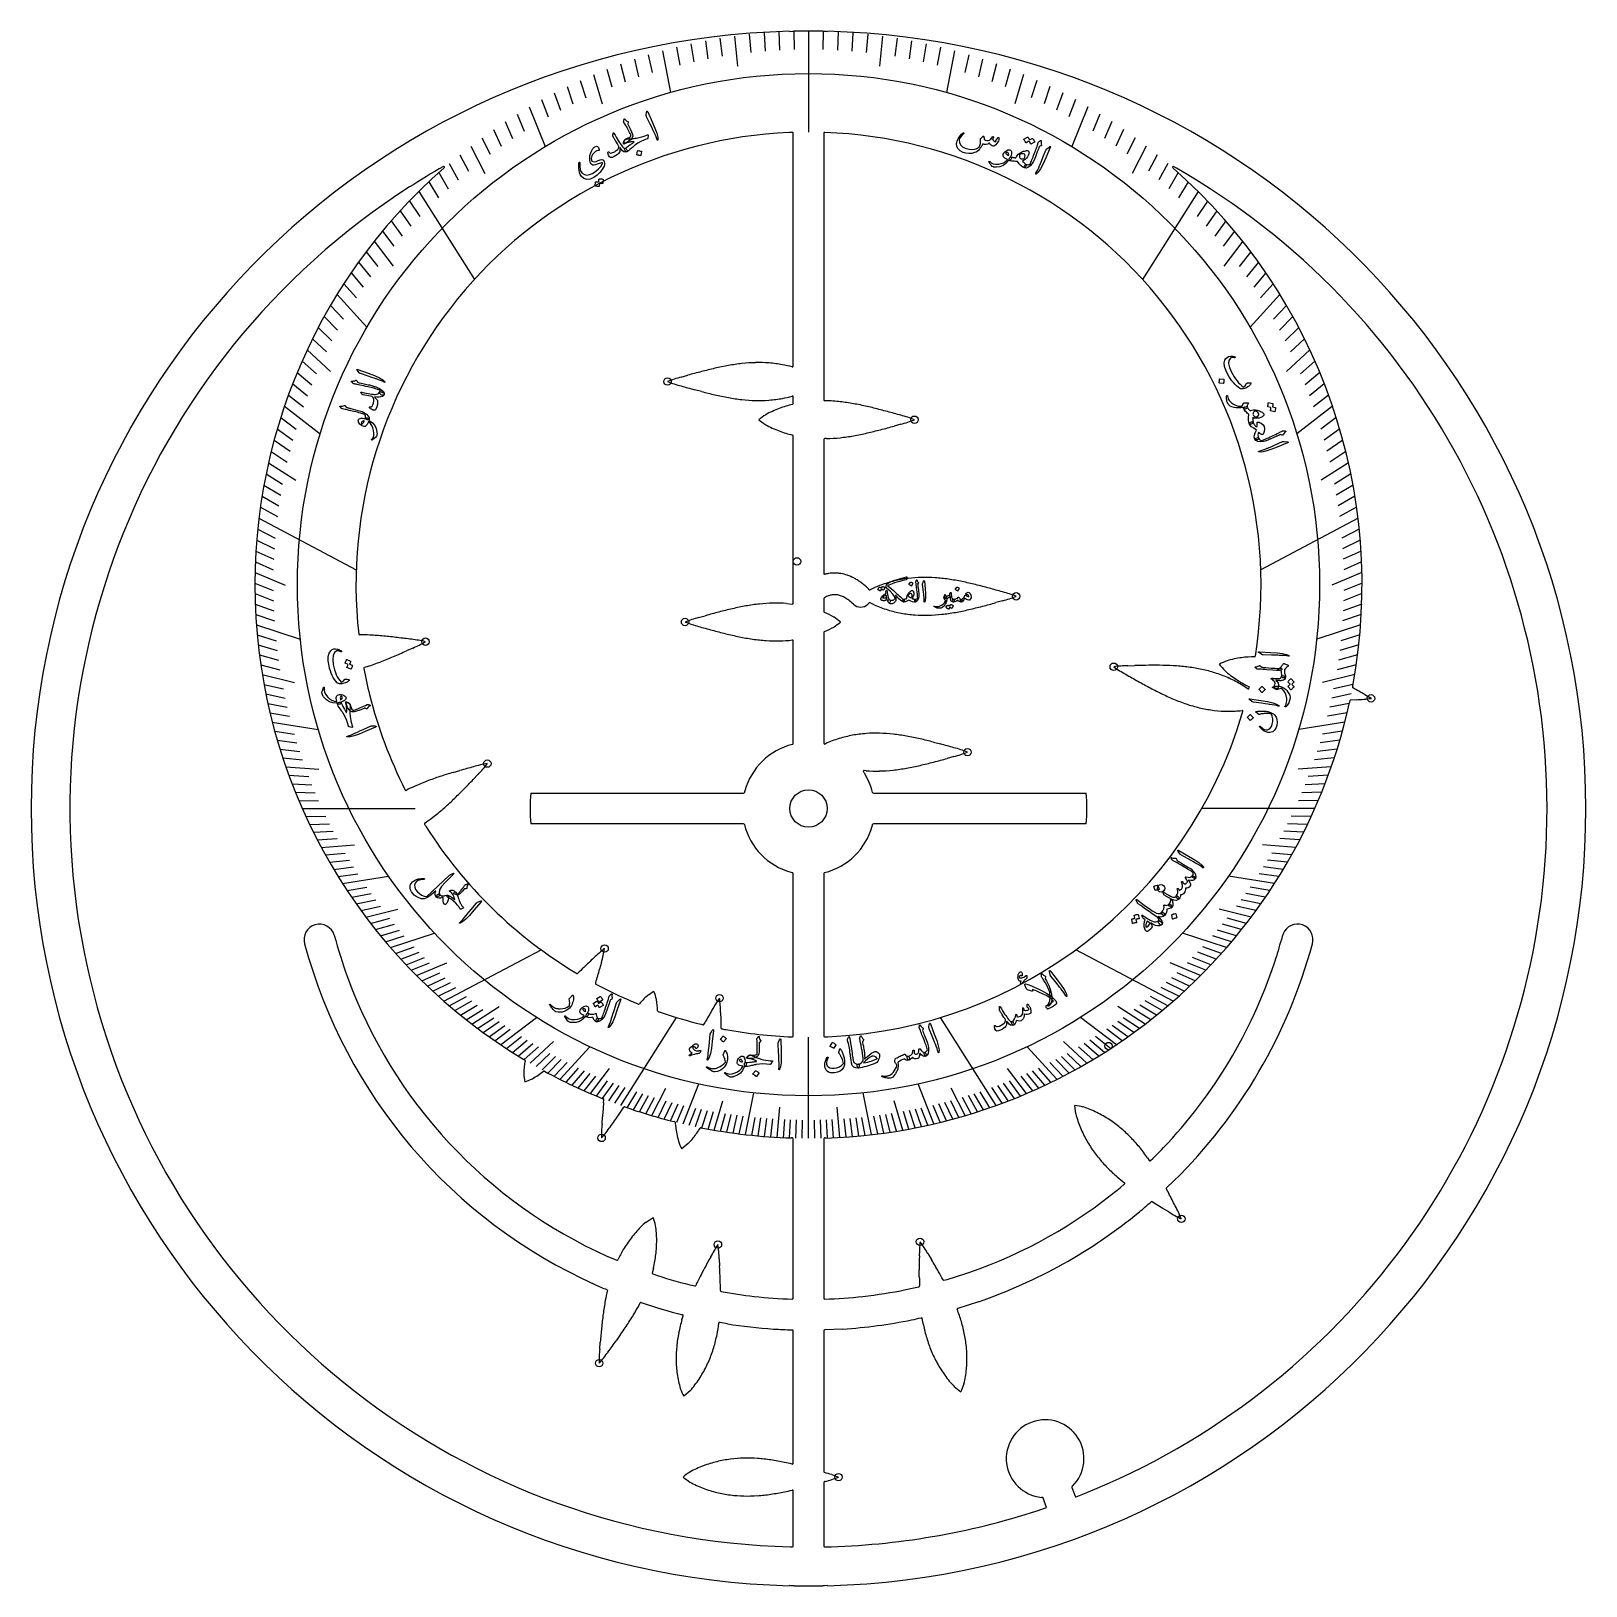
# Model space of a CAD drawing. Header units: millimetres. Extents: x -252 to 252, y -252 to 252.
import ezdxf

# ---------------------------------------------------------------- set-up
doc = ezdxf.new("R2010")
doc.units = ezdxf.units.MM
for name, color, linetype in [('CUT_INNER', 6, 'Continuous'), ('CUT_OUTER', 1, 'Continuous'), ('ENGRAVE', 7, 'Continuous'), ('ENGRAVE_FINE', 8, 'Continuous'), ('TEXT', 5, 'Continuous')]:
    doc.layers.add(name, color=color, linetype=linetype)

msp = doc.modelspace()

# ---------------------------------------------------------------- linework, layer by layer
at = {"layer": 'CUT_INNER'}
for points in [[(-5, 143.48), (-5, 219.07)], [(5, 219.07), (5, 132.5)], [(119.37, 207.74), (118.43, 208.27)], [(-41.32, 139.93), (-39.13, 140.55)], [(-34.75, 135.27), (-36.94, 135.85)], [(-5, 131.34), (-5, 133.52)], [(29.97, 124.69), (27.78, 124.07)], [(-5, 66.59), (-5, 120.91)], [(5, 119.74), (5, 76.21)], [(5.85, 119.99), (5.25, 119.99)], [(-7.15, 66.53), (-5.28, 66.34)], [(5, 68.16), (5, 63.82)], [(5.25, 68.45), (5.12, 68.37)], [(14.59, 66.24), (14.58, 66.24)], [(21.32, 66.1), (20.01, 66.76)], [(62.99, 67.4), (60.8, 66.79)], [(-35.66, 61.93), (-33.47, 62.55)], [(5, 57.18), (5, 21.17)], [(-128.37, 52.06), (-130.45, 51.13)], [(-5, 21.04), (-5, 54.41)], [(-143.01, 46.08), (-144.09, 45.73)], [(103.63, 46.31), (105.9, 46.38)], [(142.89, 38.98), (142.96, 39.27)], [(176.55, 39.74), (176.49, 39.39)], [(180.53, 36.98), (182.49, 35.74), (182.49, 35.73)], [(140.74, 30.86), (140.92, 31.47)], [(175.6, 34.99), (175.46, 34.34)], [(177.9, 35.3), (175.83, 35.19)], [(5.36, 20.95), (5.51, 21.02)], [(40.6, 21.52), (42.79, 20.94)], [(47.18, 16.86), (44.99, 16.24)], [(-115.25, 11.7), (-113.08, 12.33)], [(-107.22, 11.08), (-108.78, 9.43)], [(18.66, 12.26), (18.04, 12.33)], [(-90.09, 5), (-90.09, 5), (-21.04, 5)], [(21.04, 5), (90.09, 5), (90.09, 5)], [(-21.04, -5), (-90.09, -5), (-90.09, -5)], [(90.09, -5), (90.09, -5), (21.04, -5)], [(-5, -73.84), (-5, -21.04)], [(5, -21.04), (5, -73.84)], [(-153.85, -41.11), (-153.85, -41.11)], [(-67.17, -49.93), (-67.77, -52.13)], [(-75.47, -53.3), (-75.14, -53.5)], [(-69.01, -56.5), (-69.07, -56.69)], [(-34.79, -70), (-34.2, -70.15)], [(-33.92, -70.02), (-33.57, -69.39)], [(-28.55, -66.13), (-28.48, -68.41), (-28.43, -70.68), (-28.42, -71.2)], [(-92.03, -81.59), (-92.32, -81.42)], [(-66.52, -94.2), (-66.68, -94.13)], [(-66.46, -95.46), (-66.37, -94.45)], [(-66.99, -102.26), (-66.83, -99.99)], [(86.73, -99.06), (86.41, -96.36), (86.41, -96.35)], [(-43.36, -101.66), (-43.63, -101.59)], [(-43.06, -103.18), (-43.17, -101.88)], [(-39.02, -108.73), (-41.12, -110.45), (-41.13, -110.46)], [(-5.24, -106.89), (-5.51, -106.89)], [(-5, -158.88), (-5, -107.14)], [(5, -107.14), (5, -158.88)], [(5.51, -106.89), (5.24, -106.89)], [(109.98, -113.33), (110.56, -114.18)], [(118.53, -120.81), (116.11, -123.09)], [(101.1, -123.04), (102.53, -121.81)], [(116.06, -123.39), (116.87, -124.9)], [(116.9, -130.89), (114.95, -129.72), (113.01, -128.53), (111.45, -127.56)], [(-52.66, -134.15), (-50.39, -132.67), (-50.38, -132.67)], [(-65.15, -145.31), (-62.17, -146.57)], [(-28.95, -146.07), (-28.83, -148.34)], [(38.72, -144.4), (39.89, -146.35)], [(-50.28, -149.08), (-50.7, -150.69)], [(-34.95, -151.46), (-33.9, -149.45)], [(35.95, -151.97), (35.94, -149.71)], [(-38.47, -154.53), (-36.88, -154.89)], [(31.59, -156.08), (35.82, -155.13)], [(55.19, -160), (48.4, -162.18)], [(-41.05, -165.82), (-40.65, -164.57)], [(37.29, -167.52), (36.91, -165.4)], [(-61.08, -170.8), (-62.38, -172.65)], [(-26.29, -167.19), (-28.8, -166.74)], [(-5, -212.42), (-5, -169.39)], [(5, -169.39), (5, -215.18)], [(11.14, -168.88), (5.24, -169.14)], [(-67.73, -175.35), (-67.55, -173.08)], [(-38.42, -188.9), (-40.48, -190.67), (-40.48, -190.68)], [(50.44, -186.67), (49.46, -189.2), (49.45, -189.21)], [(7.55, -216.11), (9.74, -216.9), (9.74, -216.9)], [(-5, -239.28), (-5, -221.37)], [(5, -218.62), (5, -239.28)], [(5.36, -218.33), (5.18, -218.38)], [(85.48, -220.23), (86.54, -223.14)], [(85.68, -219.84), (85.55, -219.96)], [(75.86, -223.49), (75.54, -223.47)], [(77.14, -226.56), (76.08, -223.65)], [(76.55, -227.03), (76.99, -226.88)], [(-5.88, -239.52), (-5.26, -239.53)]]:
    msp.add_lwpolyline(points, dxfattribs=at)
msp.add_circle((0, 0), 6.05, dxfattribs=at)
for centre, radius, start, end in [((0, 72.61), 146.8, 92.4611, 186.2621), ((-2.44, 133.71), 85.65, 91.8867, 92.5867), ((-5.25, 219.07), 0.25, 360, 91.9336), ((5.25, 219.07), 0.25, 88.0664, 180), ((0, 72.62), 146.8, 350.9234, 87.9475), ((0, 72.61), 179.59, 131.1381, 239.0628), ((-0.75, 1.21), 238.16, 119.6119, 122.7004), ((-118.31, 208.05), 0.25, 311.3088, 119.707), ((0, 0), 239.59, 291.7971, 60.1174), ((118.31, 208.05), 0.25, 60.293, 228.6914), ((0, 72.61), 179.59, 349.4534, 48.8619), ((0, 0), 239.59, 122.6951, 268.5939), ((34.4, -123.5), 274.1, 104.6105, 105.5605), ((2.83, -2.16), 148.71, 102.8947, 104.6347), ((-9.6, 52.18), 92.98, 100.1437, 102.9028), ((-14.29, 78.42), 66.32, 96.3136, 100.1438), ((-15.86, 92.53), 52.12, 91.4708, 96.3052), ((-16.07, 100.19), 44.46, 85.7973, 91.4536), ((-15.81, 103.87), 40.77, 79.5576, 85.7759), ((-13.16, 116.5), 27.87, 73.6499, 80.2151), ((-5.25, 143.48), 0.25, 254.6217, 360), ((-31.61, 102.72), 38.47, 104.6303, 111.5062), ((-31.61, 174.28), 38.46, 248.4934, 255.3689), ((48.05, 450.34), 325.76, 254.0766, 254.8775), ((2.84, 279.2), 148.75, 255.3649, 257.1042), ((-9.59, 224.85), 93, 257.096, 259.8537), ((-14.29, 198.6), 66.33, 259.8536, 263.6817), ((-15.86, 184.49), 52.14, 263.6901, 268.5223), ((-16.07, 176.83), 44.47, 268.5395, 274.1939), ((-15.82, 173.14), 40.77, 274.2152, 280.4323), ((-13.17, 160.53), 27.89, 279.7743, 286.3495), ((-5.25, 133.52), 0.25, 0, 105.3783), ((-5.25, 131.34), 0.25, 285.3783, 0), ((5.25, 132.5), 0.25, 180, 269.9557), ((5.52, 101.72), 30.54, 85.256, 90.5104), ((3.97, 74.12), 58.17, 81.6383, 85.9841), ((1.16, 55.03), 77.47, 78.3404, 81.6343), ((-5.31, 113.86), 16.32, 121.6913, 131.2988), ((4.34, 151.42), 32.51, 231.0864, 235.8961), ((1.34, 100.46), 31.25, 110.297, 119.1579), ((3.8, 94.28), 37.9, 103.7167, 110.5423), ((-6.48, 17.94), 115.34, 76.1104, 78.3444), ((-26.79, -64.37), 200.11, 74.8276, 76.1243), ((-59.4, -185.71), 325.76, 74.0766, 74.8775), ((20.26, 161.91), 38.47, 284.6303, 291.5062), ((20.26, 90.34), 38.46, 68.4934, 75.3689), ((1.34, 151.78), 31.24, 240.8318, 249.6898), ((3.8, 157.96), 37.9, 249.445, 256.2834), ((-5.25, 120.91), 0.25, 0, 74.6217), ((-1.75, 212.45), 92.98, 280.1437, 282.9028), ((-14.18, 266.78), 148.71, 282.8947, 284.6347), ((-45.74, 388.12), 274.1, 284.6105, 285.5605), ((5.25, 119.74), 0.25, 90.0443, 180), ((4.51, 172.1), 52.12, 271.4708, 276.3052), ((2.94, 186.2), 66.32, 276.3136, 280.1438), ((5.25, 76.21), 0.25, 180, 284.0732), ((8.43, 64.01), 12.36, 99.2489, 104.6173), ((8.47, 63.92), 12.46, 87.9684, 99.3526), ((8.46, 63.89), 12.48, 80.6217, 87.949), ((8.33, 63.14), 13.25, 71.195, 80.5829), ((7.99, 62.1), 14.33, 66.1711, 71.2609), ((7.51, 60.98), 15.56, 61.4758, 66.2236), ((6.78, 59.58), 17.14, 57.1629, 61.5428), ((5.73, 57.91), 19.11, 53.2328, 57.2402), ((4.32, 55.98), 21.5, 49.6707, 53.3162), ((2.53, 53.81), 24.31, 46.4422, 49.7569), ((17.12, 69.02), 3.24, 37.004, 48.0142), ((19.9, 71.13), 0.25, 219.4295, 296.9117), ((31.93, 49.03), 24.91, 109.7432, 118.5925), ((37, 36.44), 38.48, 103.6796, 110.5161), ((37.34, 35.08), 39.88, 97.2781, 103.6895), ((37.63, 32.75), 42.23, 91.29, 97.2593), ((37.73, 27.29), 47.69, 85.9971, 91.2697), ((36.99, 16.83), 58.17, 81.6383, 85.9841), ((34.17, -2.26), 77.47, 78.3404, 81.6343), ((26.53, -39.35), 115.34, 76.1104, 78.3444), ((6.23, -121.65), 200.11, 74.8276, 76.1243), ((-26.39, -243), 325.76, 74.0766, 74.8775), ((-3.93, -25.82), 92.98, 100.1437, 102.9028), ((-8.63, 0.42), 66.32, 96.3136, 100.1438), ((-10.2, 14.52), 52.12, 91.4708, 96.3052), ((-10.41, 22.18), 44.46, 85.7973, 91.4536), ((-5.25, 66.59), 0.25, 264.2315, 360), ((5.25, 68.16), 0.25, 121.0932, 180), ((9.28, 61.24), 8.26, 109.6985, 119.2251), ((8.6, 63.12), 6.26, 98.8653, 109.6569), ((8.47, 63.93), 5.44, 81.5014, 98.755), ((8.34, 63.15), 6.24, 70.524, 81.3829), ((7.67, 61.28), 8.22, 60.886, 70.4804), ((6.03, 58.33), 11.59, 52.7988, 60.8972), ((2.47, 53.67), 17.46, 46.0763, 52.756), ((16.93, 68.84), 3.5, 227.9215, 312.1401), ((17.15, 68.62), 3.19, 311.8694, 323.0742), ((19.9, 66.54), 0.25, 63.0883, 140.6795), ((36.36, 99.33), 36.48, 245.6474, 253.0165), ((18.83, 209.49), 148.71, 282.8947, 284.6347), ((-12.73, 330.84), 274.1, 284.6105, 285.5605), ((53.27, 33.06), 38.46, 68.4934, 75.3689), ((53.27, 104.62), 38.47, 284.6303, 291.5062), ((-25.94, 24.71), 38.47, 104.6303, 111.5062), ((40.06, -201.5), 274.1, 104.6105, 105.5605), ((8.49, -80.16), 148.71, 102.8947, 104.6347), ((5.25, 63.82), 0.25, 180, 247.5212), ((-2.82, 43.13), 21.96, 59.879, 68.7089), ((-10.03, 35.21), 32.51, 51.0864, 55.8961), ((37.21, 102), 39.28, 252.9569, 259.5474), ((37.48, 103.47), 40.77, 259.5576, 265.7759), ((37.73, 107.15), 44.46, 265.7973, 271.4536), ((37.52, 114.81), 52.12, 271.4708, 276.3052), ((35.96, 128.92), 66.32, 276.3136, 280.1438), ((31.26, 155.16), 92.98, 280.1437, 282.9028), ((-145.67, 56.63), 0.25, 186.1523, 269.2518), ((-145.87, -2.5), 58.88, 86.5171, 89.8085), ((-148.77, -58.89), 115.34, 84.5479, 86.7819), ((-156.78, -143.28), 200.11, 83.2651, 84.5618), ((-25.95, 96.28), 38.46, 248.4934, 255.3689), ((53.71, 372.33), 325.76, 254.0766, 254.8775), ((21.1, 250.99), 200.11, 254.8276, 256.1243), ((0.8, 168.68), 115.34, 256.1104, 258.3444), ((-6.85, 131.6), 77.47, 258.3404, 261.6343), ((5.25, 57.18), 0.25, 112.4788, 180), ((-2.81, 77.86), 21.95, 291.2906, 300.1104), ((-0.38, 72.76), 16.32, 301.6913, 311.2988), ((-241.93, 301.53), 274.1, 293.048, 293.998), ((-171.23, -268.1), 325.76, 82.5141, 83.315), ((-132.94, 16.64), 38.47, 76.9325, 83.8059), ((-143.44, 87.45), 38.47, 293.0678, 299.9438), ((-9.66, 112.5), 58.17, 261.6383, 265.9841), ((-10.4, 102.04), 47.69, 265.9971, 271.2697), ((-10.15, 93.57), 39.21, 271.1753, 277.1431), ((-5.25, 54.41), 0.25, 360, 95.7685), ((-144.02, 45.49), 0.25, 107.6232, 190.7227), ((-0.7, 72.45), 146.08, 190.652, 194.0671), ((-172.63, 134.21), 92.98, 288.5812, 291.3403), ((-192.9, 186.13), 148.71, 291.3322, 293.0722), ((104.01, 7.85), 38.47, 90.5678, 97.4437), ((121.4, 77.28), 38.47, 234.4324, 241.3059), ((113.07, -227.63), 274.1, 90.548, 91.498), ((111.93, -102.25), 148.71, 88.8322, 90.5722), ((113.08, -46.52), 92.98, 86.0812, 88.8403), ((114.9, -19.93), 66.32, 82.2511, 86.0813), ((116.81, -5.86), 52.12, 77.4083, 82.2427), ((141.1, 32.47), 16.32, 109.024, 118.6316), ((158.75, 67), 32.51, 218.4191, 223.2289), ((144.65, 17.94), 31.25, 97.6297, 106.4907), ((145.45, 13.66), 35.6, 91.1641, 97.988), ((144.71, 49.5), 0.25, 272.711, 351.0352), ((265.74, 325.69), 325.76, 240.0141, 240.815), ((204.62, 215.91), 200.11, 240.7651, 242.0618), ((118.46, 1.62), 44.46, 71.7348, 77.3911), ((119.61, 5.13), 40.77, 65.4951, 71.7134), ((155.9, 68.01), 31.24, 228.1645, 237.0226), ((120.22, 6.49), 39.28, 58.8944, 65.4849), ((159.74, 73.63), 38.05, 236.7847, 243.6232), ((-0.04, 72.6), 146.76, 194.062, 206.9942), ((164.93, 141), 115.34, 242.0479, 244.2819), ((148.5, 106.89), 77.47, 244.2779, 247.5718), ((130.78, 22.93), 19.75, 53.6132, 60.4914), ((142.65, 39.03), 0.25, 233.4587, 346.8164), ((142.72, 39.32), 0.25, 346.8164, 61.9545), ((176.73, 39.35), 0.25, 169.2781, 241.6099), ((78.33, -145.01), 208.72, 60.6827, 61.9085), ((176.58, 73.75), 38.48, 271.9636, 278.8375), ((0, 72.61), 179.59, 271.7581, 347.6956), ((0, 72.61), 146.8, 272.4612, 343.4769), ((141.14, 89.05), 58.17, 247.5758, 251.9216), ((137.87, 79.08), 47.69, 251.9346, 257.2072), ((136.65, 73.77), 42.23, 257.2275, 263.1968), ((136.36, 71.43), 39.88, 263.2156, 269.627), ((136.36, 69.83), 38.28, 269.6081, 276.4446), ((140.68, 31.54), 0.25, 343.6523, 94.7344), ((175.84, 34.94), 0.25, 93.0556, 167.8711), ((0, 0), 21.44, 104.0157, 164.5277), ((-5.25, 21.04), 0.25, 283.3594, 360), ((5.25, 21.17), 0.25, 180, 296.9117), ((20.55, -12.21), 36.48, 106.9723, 114.3524), ((21.4, -14.88), 39.28, 100.4425, 107.032), ((21.67, -16.34), 40.77, 94.2152, 100.4323), ((21.92, -20.03), 44.47, 88.5395, 94.1939), ((21.71, -27.7), 52.14, 83.6901, 88.5223), ((20.14, -41.81), 66.33, 79.8536, 83.6817), ((15.44, -68.06), 93, 77.096, 79.8537), ((3.02, -122.4), 148.75, 75.3649, 77.1042), ((-42.2, -293.54), 325.76, 74.0766, 74.8775), ((-28.54, 280.29), 274.1, 284.6105, 285.5605), ((37.46, -17.49), 38.46, 68.4934, 75.3689), ((37.46, 54.08), 38.47, 284.6303, 291.5062), ((-90.78, -78.07), 93, 108.0335, 110.7912), ((-73.5, -131.07), 148.75, 106.3024, 108.0417), ((-24.29, -301.11), 325.76, 105.0141, 105.815), ((-97.89, -23.37), 38.46, 99.4308, 106.3064), ((-134.69, 38.02), 38.48, 315.5684, 322.4421), ((18.01, 12.08), 0.25, 84.2315, 214.4531), ((7.98, 5.19), 11.92, 31.7777, 34.4725), ((0.01, 0), 21.43, 14.0123, 32.3414), ((21.92, 56.61), 44.46, 265.7973, 271.4536), ((21.71, 64.27), 52.12, 271.4708, 276.3052), ((20.15, 78.37), 66.32, 276.3136, 280.1438), ((15.45, 104.61), 92.98, 280.1437, 282.9028), ((3.02, 158.95), 148.71, 282.8947, 284.6347), ((-130.59, 6.1), 0.25, 206.8945, 298.2564), ((-113.88, -24.26), 34.4, 114.0038, 118.8233), ((-100.24, -53.14), 66.33, 110.7911, 114.6192), ((-218.13, 110.26), 148.71, 313.8322, 315.5722), ((-307.59, 198.11), 274.1, 315.548, 316.498), ((-21.04, 5.25), 0.25, 270, 346.6406), ((-9.07, 2.39), 12.06, 163.9804, 166.5682), ((21.04, 5.25), 0.25, 193.3594, 270), ((-179.54, 70.04), 92.98, 311.0812, 313.8403), ((-39.32, 0), 51.01, 174.3757, 185.6243), ((39.32, 0), 51.01, 354.3757, 5.6243), ((-124.37, -4.91), 0.25, 123.6186, 211.8164), ((-51.78, 40.05), 85.63, 211.7696, 212.4696), ((-145.24, 27.39), 38.21, 302.8619, 307.6827), ((-162.02, 49.95), 66.32, 307.2511, 311.0813), ((-21.04, -5.25), 0.25, 13.3594, 90), ((21.04, -5.25), 0.25, 90, 166.6406), ((0, 72.61), 146.8, 212.344, 239.0628), ((0, 0), 21.44, 194.0157, 254.5277), ((0, 0), 21.44, 284.0157, 344.5277), ((9.07, -2.39), 12.06, 343.9804, 346.5682), ((-2.39, -9.07), 12.06, 253.9804, 256.5682), ((-5.25, -21.04), 0.25, 360, 76.6406), ((5.25, -21.04), 0.25, 103.3594, 180), ((-158.65, -42.51), 5, 16.308, 196.2344), ((158.65, -42.51), 5, 343.7648, 158.1733), ((0, 0), 169.25, 195.0364, 245.8095), ((1.21, 0.41), 160.53, 194.9918, 200.0766), ((0, 0), 169.25, 314.4534, 344.9637), ((228.13, -66.52), 78.5, 160.7561, 166.3457), ((153.12, -286.17), 325.76, 133.1391, 133.94), ((-42.69, -75.93), 38.47, 127.5574, 134.4309), ((-104.09, -39.13), 38.47, 343.6929, 350.5687), ((0, 0), 159.25, 317.0359, 342.4596), ((0, 0), 159.25, 200.0867, 245.8495), ((-75.01, -53.28), 0.25, 239.2383, 314.8632), ((8.39, -136.8), 117.78, 133.6631, 134.9598), ((-332.05, 20.55), 274.1, 343.673, 344.623), ((-68.83, -56.77), 0.25, 163.2618, 242.0508), ((-0.27, 72.04), 146.16, 241.9765, 245.7465), ((-33.19, -87.13), 32.51, 121.3989, 126.2086), ((-65.3, -65.39), 16.32, 12.0038, 21.6113), ((-0.51, 71.46), 145.54, 245.7373, 247.9447), ((-55.06, -63.2), 0.25, 248.0273, 317.8337), ((-37.69, -78.23), 22.73, 130.3002, 139.1354), ((-72.55, -66.18), 23.59, 1.3709, 10.2007), ((250.84, -228.25), 325.76, 150.0141, 150.815), ((2.42, -83.9), 38.47, 144.4324, 151.3059), ((-67.01, -66.51), 38.47, 0.5678, 7.4437), ((-48.72, -65.6), 0.25, 182.7913, 250.4883), ((-18.46, 19.49), 90.56, 250.424, 251.1251), ((0, 72.61), 146.8, 251.0159, 256.2894), ((-34.14, -69.9), 0.25, 256.4648, 331.0897), ((-28.17, -71.2), 0.25, 180.7863, 258.9258), ((-6.4, 38.8), 112.39, 258.8047, 259.5072), ((-0.01, 72.55), 146.73, 259.4525, 267.9501), ((-5.25, -73.84), 0.25, 268.0664, 360), ((5.25, -73.84), 0.25, 180, 271.9336), ((2.44, 11.51), 85.65, 271.8867, 272.5867), ((-65.4, -86.65), 26.95, 169.7379, 178.5788), ((-92.16, -81.81), 0.25, 351.5413, 59.2383), ((-103.44, -63.25), 28.08, 299.6405, 308.4939), ((-85.81, -85.43), 0.25, 61.3511, 126.5837), ((-0.03, 72.55), 179.52, 241.4968, 248.204), ((-76.02, -85.76), 16.32, 180.7538, 190.3613), ((-103.27, -58.18), 32.51, 290.1489, 294.9586), ((206.56, -119.72), 274.1, 174.923, 175.873), ((-66.62, -94.43), 0.25, 354.5118, 68.3789), ((-329.13, 86.46), 325.76, 324.3891, 325.19), ((-176.26, -19.27), 139.89, 325.0003, 326.297), ((-59.67, -97.03), 0.25, 70.4903, 146.1132), ((-0.05, 72.44), 179.41, 250.6172, 255.9391), ((84.85, -112.6), 16.32, 74.9116, 84.5192), ((101.14, -96.13), 14.7, 191.4904, 201.0861), ((79.64, -126.62), 31.25, 63.5173, 72.3783), ((76.55, -133.16), 38.48, 56.8999, 63.7365), ((-28.66, -105.65), 38.48, 174.9433, 181.8172), ((-96.05, -81.54), 38.46, 318.806, 325.6814), ((-43.42, -101.9), 0.25, 4.7344, 76.1133), ((-12, -99.79), 31.25, 186.2345, 195.0954), ((-61.24, -87.72), 30.57, 321.2243, 328.5871), ((-34.94, -103.79), 0.25, 78.9261, 147.1406), ((0, 72.56), 179.53, 258.7938, 268.2431), ((121.94, -89.62), 36.48, 198.8677, 206.2368), ((124.46, -88.42), 39.28, 206.1772, 212.7678), ((75.79, -134.34), 39.88, 50.4984, 56.9098), ((74.28, -136.14), 42.23, 44.5104, 50.4796), ((-26.62, -102.99), 16.32, 197.6288, 207.2363), ((-49.28, -98.19), 14.7, 314.2076, 323.8033), ((-5.25, -107.14), 0.25, 0, 88.418), ((5.25, -107.14), 0.25, 91.583, 180), ((125.71, -87.61), 40.77, 212.7779, 218.9963), ((70.38, -139.96), 47.69, 39.2174, 44.49), ((62.25, -146.57), 58.17, 34.8587, 39.2045), ((49.31, -48.02), 90.45, 312.9452, 318.0032), ((128.57, -85.27), 44.46, 219.0176, 224.6739), ((110.77, -114.04), 0.25, 214.0346, 313.2203), ((134.01, -79.87), 52.12, 224.6912, 229.5255), ((129.8, -85.34), 45.23, 229.0887, 232.9125), ((0, 0), 159.25, 289.0698, 309.4088), ((102.37, -121.62), 0.25, 310.678, 52.4061), ((116.28, -123.27), 0.25, 133.2203, 208.3725), ((-170.5, -278.33), 325.76, 27.2969, 28.0979), ((0, 0), 169.25, 289.0298, 309.3688), ((36.19, -44.03), 112.25, 309.3422, 311.8997), ((111.32, -127.77), 0.25, 58.0685, 130.678), ((137.38, -98.31), 38.48, 237.8511, 244.7252), ((85.22, -147.34), 38.46, 21.7139, 28.5892), ((-28.54, -161.48), 36.48, 135.3084, 142.6775), ((-43.62, -145.75), 14.7, 127.9311, 137.5268), ((-65.62, -138.5), 16.32, 11.3523, 20.9599), ((-80.5, -140.08), 31.25, 359.958, 8.8189), ((-26.34, -163.21), 39.28, 142.6179, 149.2085), ((-87.73, -140.22), 38.48, 353.3406, 0.1772), ((74.42, -144.74), 38.47, 173.749, 180.6227), ((5.37, -163.57), 38.47, 29.8846, 36.7603), ((-30.14, -161.12), 34.94, 148.9585, 155.1729), ((-89.13, -140.07), 39.88, 346.9391, 353.3505), ((254.18, -301.55), 325.76, 151.3647, 152.1657), ((2.42, -163.1), 38.46, 145.7817, 152.657), ((-67.41, -147.36), 38.48, 1.9189, 8.7929), ((361.7, -148.96), 325.76, 179.3308, 180.1318), ((-62.08, -146.34), 0.25, 247.1186, 333.8925), ((-50.45, -150.75), 0.25, 165.4295, 252.2034), ((-4.63, -16.98), 141.65, 251.0933, 256.1769), ((-302.59, -161.96), 274.1, 1.8987, 2.8486), ((-195.51, -286.76), 274.1, 29.8648, 30.8147), ((-44.19, -200.35), 99.84, 28.3647, 30.1022), ((19.42, -60.49), 95.75, 284.8445, 289.9131), ((-29.76, -66.4), 96.49, 245.7736, 248.331), ((-16.26, -168.31), 50.42, 166.2847, 170.1068), ((-65.49, -156.3), 0.25, 346.9322, 67.1186), ((-36.82, -154.65), 0.25, 257.2881, 333.9587), ((72.9, -207.47), 121.52, 152.5554, 154.2943), ((-145.17, -157.04), 116.6, 0.3045, 2.0428), ((0, 0), 159.25, 276.3579, 281.4427), ((35.76, -154.89), 0.25, 282.7119, 1.9248), ((131.74, -151.34), 95.79, 180.3783, 182.1157), ((43.88, -152.8), 0.25, 208.5837, 285.2542), ((25.58, -176.1), 92.98, 169.8047, 172.5638), ((-98.19, -138.19), 48.92, 329.1732, 332.9972), ((-54.38, -160.52), 0.25, 72.2034, 152.3898), ((-2.66, -9.76), 159.13, 251.0613, 256.12), ((-28.32, -156.42), 0.25, 180.6176, 259.8305), ((-4.88, -36.42), 122.52, 258.9459, 264.0272), ((-1.72, -19.34), 139.84, 263.4698, 268.5493), ((-5.25, -158.88), 0.25, 267.4576, 0), ((5.25, -158.88), 0.25, 180, 272.5424), ((1.72, -19.33), 139.85, 271.4508, 276.5343), ((80.84, -183.34), 148.71, 172.5557, 174.2958), ((-136.32, -116.08), 93, 326.757, 329.5147), ((4.62, -179.53), 47.69, 163.2852, 168.5578), ((-40.89, -164.49), 0.25, 342.1904, 76.0169), ((0, -0.01), 169.23, 273.7752, 281.403), ((19.24, -95.02), 72.3, 281.3448, 283.9019), ((36.66, -165.45), 0.25, 10.1565, 102.7119), ((48.47, -162.42), 0.25, 107.7966, 200.352), ((2.28, -180.6), 49.39, 16.6583, 21.492), ((7.01, -179.22), 44.46, 11.0515, 16.7078), ((205.59, -195.91), 274.1, 174.2716, 175.2215), ((-182.96, -85.54), 148.75, 325.0259, 326.7652), ((-0.72, -178.44), 42.23, 168.5782, 174.5474), ((-73.28, -161.96), 44.46, 343.0854, 348.7417), ((-72.99, -161.86), 44.2, 348.5424, 353.3742), ((-28.84, -166.99), 0.25, 79.8305, 172.3859), ((0, 0), 169.25, 261.0637, 266.1484), ((-2.1, -31.71), 137.47, 266.1323, 268.6899), ((-5.25, -169.39), 0.25, 360, 87.4576), ((5.25, -169.39), 0.25, 92.5424, 180), ((84.06, -158.21), 47.69, 191.2513, 196.5239), ((10.64, -178.5), 40.77, 4.8118, 11.0302), ((-29.45, -179.18), 38.48, 174.2918, 181.1658), ((-96.56, -154.3), 38.46, 318.1546, 325.0299), ((-327.72, 16.34), 325.76, 323.7376, 324.5386), ((-3.06, -178.2), 39.88, 174.5662, 180.9776), ((-69.74, -163.02), 40.77, 336.8457, 343.0641), ((78.83, -159.75), 42.23, 196.5443, 202.5135), ((76.65, -160.64), 39.88, 202.5323, 208.9437), ((12.12, -178.37), 39.28, 358.2111, 4.8017), ((-4.47, -178.23), 38.48, 180.9677, 187.8043), ((-68.37, -163.6), 39.28, 330.245, 336.8356), ((75.43, -161.32), 38.48, 208.9338, 215.7704), ((14.92, -178.49), 36.48, 350.9016, 358.2707), ((-11.61, -179.33), 31.25, 187.5851, 196.4461), ((-65.96, -165.02), 36.48, 322.9355, 330.3046), ((69.63, -165.65), 31.25, 215.5512, 224.4122), ((36.34, -182.5), 14.7, 343.5243, 353.12), ((-26.15, -182.87), 16.32, 198.9794, 208.587), ((-48.92, -178.6), 14.7, 315.5582, 325.1539), ((58.45, -175.59), 16.32, 226.9455, 236.5531), ((76.77, -210.92), 12.61, 314.9721, 264.4029), ((-20.29, -250.65), 39.88, 97.2781, 103.6895), ((-20.01, -252.99), 42.23, 91.29, 97.2593), ((-19.9, -258.44), 47.69, 85.9971, 91.2697), ((-20.64, -268.9), 58.17, 81.6383, 85.9841), ((-23.46, -287.99), 77.47, 78.3404, 81.6343), ((-29.93, -229.16), 16.32, 121.6913, 131.2988), ((-23.27, -242.56), 31.25, 110.297, 119.1579), ((-20.63, -249.29), 38.48, 103.6796, 110.5161), ((-20.59, -276.52), 65.66, 76.5399, 78.7655), ((-5.25, -212.42), 0.25, 256.6705, 360), ((5.25, -215.18), 0.25, 180, 254.2771), ((-26.14, -326.99), 115.89, 73.0983, 74.3201), ((-20.28, -191.6), 32.51, 231.0864, 235.8961), ((-23.28, -191.24), 31.24, 240.8318, 249.6898), ((-20.63, -184.51), 38.47, 249.4713, 256.31), ((-20.29, -183.15), 39.88, 256.3, 262.7124), ((-23.45, -145.82), 77.45, 278.3621, 281.6578), ((-20.6, -157.25), 65.69, 281.2326, 283.4601), ((-5.25, -221.37), 0.25, 360, 103.3295), ((5.25, -218.62), 0.25, 105.7229, 180), ((-4.36, -181.11), 38.47, 284.6303, 291.5062), ((85.71, -220.15), 0.25, 132.1875, 200), ((-20.01, -180.81), 42.23, 262.7311, 268.702), ((-19.9, -175.36), 47.68, 268.7224, 273.9971), ((-20.64, -164.91), 58.16, 274.0101, 278.3581), ((75.85, -223.74), 0.25, 20, 87.1875), ((76.91, -226.65), 0.25, 288.8086, 20), ((86.77, -223.06), 0.25, 200, 291.2695), ((20.43, -51.55), 184.13, 291.1472, 291.85), ((0, 0), 239.59, 271.758, 288.633), ((-5.25, -239.28), 0.25, 268.7695, 360), ((5.25, -239.28), 0.25, 180, 271.2305), ((1.9, -68.69), 170.88, 271.1261, 271.8287)]:
    msp.add_arc(centre, radius, start, end, dxfattribs=at)
at = {"layer": 'CUT_OUTER'}
for points in [[(-6.19, 252.12), (-5.24, 252.14), (-4.64, 252.16)], [(4.64, 252.16), (5.24, 252.14), (5.69, 252.13), (6.19, 252.12), (6.19, 252.12)], [(-4.64, -252.16), (-5.24, -252.14), (-5.68, -252.13), (-6.19, -252.12), (-6.19, -252.12)], [(6.19, -252.12), (5.24, -252.14), (4.64, -252.16)]]:
    msp.add_lwpolyline(points, dxfattribs=at)
for start, end in [(88.9453, 91.0547), (91.4064, 268.5939), (271.4064, 88.5939), (268.9453, 271.0547)]:
    msp.add_arc((0, 0), 252.2, start, end, dxfattribs=at)
at = {"layer": 'ENGRAVE'}
for points in [[(0, 252.2), (0, 219.41)], [(-47.39, 245.83), (-44.78, 232.27)], [(47.39, 245.83), (44.78, 232.27)], [(-90.6, 227.67), (-85.45, 214.72)], [(90.6, 227.67), (85.45, 214.72)], [(-126.38, 200.2), (-108.36, 171.65)], [(126.38, 200.2), (108.36, 171.65)], [(-152.96, 166.72), (-143.24, 156.13)], [(152.96, 166.72), (143.24, 156.13)], [(-170.01, 130.47), (-158.42, 121.58)], [(170.01, 130.47), (158.42, 121.58)], [(-178.29, 94.15), (-146.72, 77.47)], [(178.29, 94.15), (146.72, 77.47)], [(-179.12, 59.63), (-164.86, 54.88)], [(179.12, 59.63), (164.86, 54.88)], [(-173.97, 28.06), (-159.02, 25.65)], [(173.97, 28.06), (159.02, 25.65)], [(-164.25, 0), (-127.58, 0)], [(164.25, 0), (127.58, 0)], [(-151.14, -24.37), (-136.2, -21.96)], [(151.14, -24.37), (136.2, -21.96)], [(-135.59, -45.14), (-121.34, -40.39)], [(135.59, -45.14), (121.34, -40.39)], [(-118.32, -62.48), (-86.75, -45.81)], [(118.32, -62.48), (86.75, -45.81)], [(-99.87, -76.64), (-88.28, -67.75)], [(-60.83, -96.36), (-42.8, -67.81)], [(60.83, -96.36), (42.8, -67.81)], [(99.87, -76.64), (88.28, -67.75)], [(0, -106.97), (0, -74.19)], [(-80.61, -87.86), (-70.9, -77.28)], [(80.61, -87.86), (70.9, -77.28)], [(-40.71, -102.3), (-35.55, -89.34)], [(40.71, -102.3), (35.55, -89.34)], [(-20.4, -105.81), (-17.78, -92.24)], [(20.4, -105.81), (17.78, -92.24)]]:
    msp.add_lwpolyline(points, dxfattribs=at)
for centre, radius in [((0, 72.61), 165.82), ((-45.71, 138.5), 1.2), ((34.36, 126.12), 1.2), ((-3.74, 80.16), 1.2), ((67.37, 68.83), 1.2), ((-40.05, 60.5), 1.2), ((-124.24, 54.12), 1.2), ((99.02, 45.99), 1.2), ((182.49, 35.73), 1.2), ((-104.19, 14.56), 1.2), ((51.56, 18.29), 1.2), ((114.39, -25.89), 1.2), ((-66.14, -45.44), 1.2), ((-28.87, -61.53), 1.2), ((97.32, -77.06), 1.2), ((-67.12, -106.87), 1.2), ((120.95, -133.11), 1.2), ((-29.38, -141.47), 1.2), ((36.18, -140.55), 1.2), ((-67.92, -179.96), 1.2), ((9.74, -216.9), 1.2)]:
    msp.add_circle(centre, radius, dxfattribs=at)
at = {"layer": 'ENGRAVE_FINE'}
for points in [[(-38.12, 248.11), (-37.23, 242.26)], [(-33.44, 249.06), (-32.65, 243.2)], [(-28.72, 249.89), (-28.04, 244.02)], [(-23.97, 250.59), (-23.03, 240.79)], [(-19.2, 251.17), (-18.75, 245.28)], [(-14.42, 251.62), (-14.08, 245.73)], [(-9.62, 251.94), (-9.39, 246.04)], [(-4.81, 252.14), (-4.7, 246.23)], [(4.81, 252.14), (4.7, 246.23)], [(9.62, 251.94), (9.39, 246.04)], [(14.42, 251.62), (14.08, 245.73)], [(19.2, 251.17), (18.75, 245.28)], [(23.97, 250.59), (23.03, 240.79)], [(28.72, 249.89), (28.04, 244.02)], [(33.44, 249.06), (32.65, 243.2)], [(38.12, 248.11), (37.23, 242.26)], [(-56.49, 243.08), (-55.15, 237.31)], [(-51.97, 244.52), (-50.74, 238.72)], [(-42.78, 247.03), (-41.77, 241.2)], [(42.78, 247.03), (41.77, 241.2)], [(51.97, 244.52), (50.74, 238.72)], [(56.49, 243.08), (55.15, 237.31)], [(-69.76, 238.1), (-66.97, 228.59)], [(-65.39, 239.87), (-63.83, 234.14)], [(-60.97, 241.53), (-59.52, 235.78)], [(60.97, 241.53), (59.52, 235.78)], [(65.39, 239.87), (63.83, 234.14)], [(69.76, 238.1), (66.97, 228.59)], [(-82.47, 232.14), (-80.48, 226.53)], [(-78.3, 234.23), (-76.41, 228.59)], [(-74.06, 236.22), (-72.28, 230.54)], [(74.06, 236.22), (72.28, 230.54)], [(78.3, 234.23), (76.41, 228.59)], [(82.47, 232.14), (80.48, 226.53)], [(-86.57, 229.96), (-84.47, 224.37)], [(86.57, 229.96), (84.47, 224.37)], [(-98.43, 222.82), (-96.01, 217.35)], [(-94.56, 225.29), (-92.24, 219.78)], [(94.56, 225.29), (92.24, 219.78)], [(98.43, 222.82), (96.01, 217.35)], [(-105.94, 217.62), (-103.31, 212.23)], [(-102.23, 220.27), (-99.7, 214.83)], [(102.23, 220.27), (99.7, 214.83)], [(105.94, 217.62), (103.31, 212.23)], [(-113.11, 212.1), (-110.28, 206.8)], [(-109.57, 214.9), (-105.02, 205.98)], [(109.57, 214.9), (105.02, 205.98)], [(113.11, 212.1), (110.28, 206.8)], [(-116.56, 209.23), (-113.63, 203.97)], [(116.56, 209.23), (113.63, 203.97)], [(-123.2, 203.28), (-120.07, 198.11)], [(-119.93, 206.29), (-116.89, 201.07)], [(119.93, 206.29), (116.89, 201.07)], [(123.2, 203.28), (120.07, 198.11)], [(-129.47, 197.07), (-126.14, 192.01)], [(129.47, 197.07), (126.14, 192.01)], [(-132.46, 193.88), (-129.04, 188.87)], [(132.46, 193.88), (129.04, 188.87)], [(-138.16, 187.34), (-134.55, 182.44)], [(-135.36, 190.64), (-131.84, 185.68)], [(135.36, 190.64), (131.84, 185.68)], [(138.16, 187.34), (134.55, 182.44)], [(-140.87, 184), (-134.69, 175.93)], [(140.87, 184), (134.69, 175.93)], [(-145.99, 177.19), (-142.1, 172.48)], [(-143.48, 180.62), (-139.68, 175.84)], [(143.48, 180.62), (139.68, 175.84)], [(145.99, 177.19), (142.1, 172.48)], [(-148.41, 173.74), (-144.43, 169.08)], [(148.41, 173.74), (144.43, 169.08)], [(-150.73, 170.24), (-146.66, 165.65)], [(150.73, 170.24), (146.66, 165.65)], [(-155.08, 163.17), (-150.84, 158.71)], [(155.08, 163.17), (150.84, 158.71)], [(-157.12, 159.59), (-152.79, 155.2)], [(157.12, 159.59), (152.79, 155.2)], [(-160.9, 152.39), (-156.41, 148.13)], [(-159.05, 156), (-154.65, 151.68)], [(159.05, 156), (154.65, 151.68)], [(160.9, 152.39), (156.41, 148.13)], [(-162.65, 148.76), (-155.02, 141.78)], [(162.65, 148.76), (155.02, 141.78)], [(-165.86, 141.46), (-161.14, 137.43)], [(-164.3, 145.11), (-159.65, 141.01)], [(164.3, 145.11), (159.65, 141.01)], [(165.86, 141.46), (161.14, 137.43)], [(-167.34, 137.8), (-162.53, 133.85)], [(167.34, 137.8), (162.53, 133.85)], [(-168.72, 134.14), (-163.84, 130.26)], [(168.72, 134.14), (163.84, 130.26)], [(-171.21, 126.81), (-166.19, 123.09)], [(171.21, 126.81), (166.19, 123.09)], [(-172.33, 123.14), (-167.24, 119.5)], [(172.33, 123.14), (167.24, 119.5)], [(-173.36, 119.48), (-168.2, 115.92)], [(173.36, 119.48), (168.2, 115.92)], [(-175.17, 112.18), (-166.33, 106.52)], [(-174.31, 115.83), (-169.08, 112.35)], [(175.17, 112.18), (166.33, 106.52)], [(174.31, 115.83), (169.08, 112.35)], [(-175.95, 108.55), (-170.59, 105.24)], [(175.95, 108.55), (170.59, 105.24)], [(-177.28, 101.32), (-171.79, 98.18)], [(-176.66, 104.92), (-171.23, 101.7)], [(176.66, 104.92), (171.23, 101.7)], [(177.28, 101.32), (171.79, 98.18)], [(-177.82, 97.72), (-172.28, 94.68)], [(177.82, 97.72), (172.28, 94.68)], [(-179, 87.05), (-173.29, 84.27)], [(-178.68, 90.59), (-173.03, 87.72)], [(178.68, 90.59), (173.03, 87.72)], [(179, 87.05), (173.29, 84.27)], [(-179.25, 83.53), (-173.49, 80.85)], [(179.25, 83.53), (173.49, 80.85)], [(-179.54, 76.57), (-169.75, 72.4)], [(-179.43, 80.04), (-173.62, 77.45)], [(179.54, 76.57), (169.75, 72.4)], [(179.43, 80.04), (173.62, 77.45)], [(-179.58, 73.13), (-173.67, 70.72)], [(179.58, 73.13), (173.67, 70.72)], [(-179.56, 69.71), (-173.61, 67.4)], [(-179.48, 66.32), (-173.48, 64.1)], [(179.48, 66.32), (173.48, 64.1)], [(179.56, 69.71), (173.61, 67.4)], [(-179.33, 62.96), (-173.28, 60.84)], [(179.33, 62.96), (173.28, 60.84)], [(-178.85, 56.32), (-172.73, 54.4)], [(178.85, 56.32), (172.73, 54.4)], [(-178.52, 53.05), (-172.36, 51.22)], [(178.52, 53.05), (172.36, 51.22)], [(-178.13, 49.81), (-171.94, 48.08)], [(-177.69, 46.6), (-171.47, 44.97)], [(177.69, 46.6), (171.47, 44.97)], [(178.13, 49.81), (171.94, 48.08)], [(-177.2, 43.43), (-166.75, 40.87)], [(177.2, 43.43), (166.75, 40.87)], [(-176.65, 40.28), (-170.37, 38.85)], [(-176.05, 37.17), (-169.75, 35.84)], [(176.05, 37.17), (169.75, 35.84)], [(176.65, 40.28), (170.37, 38.85)], [(-175.41, 34.1), (-169.08, 32.87)], [(-174.71, 31.06), (-168.36, 29.93)], [(174.71, 31.06), (168.36, 29.93)], [(175.41, 34.1), (169.08, 32.87)], [(-173.18, 25.09), (-166.79, 24.16)], [(-172.35, 22.15), (-165.94, 21.33)], [(172.35, 22.15), (165.94, 21.33)], [(173.18, 25.09), (166.79, 24.16)], [(-171.48, 19.26), (-165.05, 18.54)], [(-170.56, 16.4), (-164.12, 15.78)], [(170.56, 16.4), (164.12, 15.78)], [(171.48, 19.26), (165.05, 18.54)], [(-169.6, 13.57), (-158.83, 12.71)], [(-168.61, 10.78), (-162.15, 10.37)], [(169.6, 13.57), (158.83, 12.71)], [(168.61, 10.78), (162.15, 10.37)], [(-167.57, 8.03), (-161.11, 7.72)], [(-166.5, 5.32), (-160.03, 5.11)], [(166.5, 5.32), (160.03, 5.11)], [(167.57, 8.03), (161.11, 7.72)], [(-165.39, 2.64), (-158.92, 2.54)], [(165.39, 2.64), (158.92, 2.54)], [(-163.07, -2.6), (-156.6, -2.5)], [(-161.87, -5.17), (-155.4, -4.96)], [(161.87, -5.17), (155.4, -4.96)], [(163.07, -2.6), (156.6, -2.5)], [(-160.63, -7.7), (-154.16, -7.39)], [(-159.36, -10.19), (-152.9, -9.78)], [(159.36, -10.19), (152.9, -9.78)], [(160.63, -7.7), (154.16, -7.39)], [(-158.06, -12.65), (-147.28, -11.79)], [(-156.73, -15.07), (-150.29, -14.45)], [(158.06, -12.65), (147.28, -11.79)], [(156.73, -15.07), (150.29, -14.45)], [(-155.37, -17.45), (-148.94, -16.73)], [(-153.99, -19.79), (-147.58, -18.97)], [(153.99, -19.79), (147.58, -18.97)], [(155.37, -17.45), (148.94, -16.73)], [(-152.58, -22.1), (-146.18, -21.18)], [(152.58, -22.1), (146.18, -21.18)], [(-149.68, -26.61), (-143.33, -25.48)], [(-148.2, -28.81), (-141.87, -27.58)], [(-146.7, -30.98), (-140.39, -29.64)], [(146.7, -30.98), (140.39, -29.64)], [(148.2, -28.81), (141.87, -27.58)], [(149.68, -26.61), (143.33, -25.48)], [(-145.17, -33.1), (-138.89, -31.67)], [(-143.62, -35.2), (-133.18, -32.64)], [(143.62, -35.2), (133.18, -32.64)], [(145.17, -33.1), (138.89, -31.67)], [(-142.06, -37.26), (-135.83, -35.62)], [(-140.47, -39.28), (-134.28, -37.55)], [(-138.86, -41.27), (-132.71, -39.44)], [(138.86, -41.27), (132.71, -39.44)], [(140.47, -39.28), (134.28, -37.55)], [(142.06, -37.26), (135.83, -35.62)], [(-137.24, -43.22), (-131.12, -41.29)], [(-133.93, -47.02), (-127.89, -44.9)], [(133.93, -47.02), (127.89, -44.9)], [(137.24, -43.22), (131.12, -41.29)], [(-132.26, -48.87), (-126.26, -46.66)], [(-130.57, -50.69), (-124.61, -48.38)], [(-128.86, -52.47), (-122.95, -50.07)], [(-127.14, -54.22), (-117.34, -50.05)], [(127.14, -54.22), (117.34, -50.05)], [(128.86, -52.47), (122.95, -50.07)], [(130.57, -50.69), (124.61, -48.38)], [(132.26, -48.87), (126.26, -46.66)], [(-125.4, -55.94), (-119.58, -53.34)], [(-123.65, -57.62), (-117.89, -54.94)], [(123.65, -57.62), (117.89, -54.94)], [(125.4, -55.94), (119.58, -53.34)], [(-121.89, -59.27), (-116.17, -56.5)], [(-120.11, -60.89), (-114.45, -58.02)], [(120.11, -60.89), (114.45, -58.02)], [(121.89, -59.27), (116.17, -56.5)], [(-116.52, -64.04), (-110.98, -60.99)], [(-114.71, -65.56), (-109.23, -62.42)], [(-112.89, -67.05), (-107.47, -63.83)], [(-111.06, -68.51), (-105.7, -65.21)], [(-109.22, -69.94), (-100.37, -64.28)], [(109.22, -69.94), (100.37, -64.28)], [(111.06, -68.51), (105.7, -65.21)], [(112.89, -67.05), (107.47, -63.83)], [(114.71, -65.56), (109.23, -62.42)], [(116.52, -64.04), (110.98, -60.99)], [(-107.36, -71.34), (-102.13, -67.87)], [(-105.5, -72.71), (-100.34, -69.15)], [(-103.63, -74.05), (-98.54, -70.41)], [(103.63, -74.05), (98.54, -70.41)], [(105.5, -72.71), (100.34, -69.15)], [(107.36, -71.34), (102.13, -67.87)], [(-101.75, -75.36), (-96.73, -71.64)], [(-97.97, -77.89), (-93.09, -74.01)], [(-96.07, -79.11), (-91.27, -75.16)], [(-90.32, -82.61), (-82.69, -75.63)], [(90.32, -82.61), (82.69, -75.63)], [(96.07, -79.11), (91.27, -75.16)], [(97.97, -77.89), (93.09, -74.01)], [(101.75, -75.36), (96.73, -71.64)], [(-94.16, -80.31), (-89.43, -76.28)], [(-92.24, -81.47), (-87.59, -77.36)], [(-88.39, -83.71), (-83.9, -79.46)], [(-86.45, -84.79), (-82.05, -80.47)], [(86.45, -84.79), (82.05, -80.47)], [(88.39, -83.71), (83.9, -79.46)], [(92.24, -81.47), (87.59, -77.36)], [(94.16, -80.31), (89.43, -76.28)], [(-84.51, -85.84), (-80.19, -81.45)], [(-82.56, -86.87), (-78.32, -82.41)], [(-78.65, -88.83), (-74.59, -84.24)], [(-76.69, -89.77), (-72.71, -85.12)], [(-70.77, -92.44), (-64.59, -84.37)], [(70.77, -92.44), (64.59, -84.37)], [(76.69, -89.77), (72.71, -85.12)], [(78.65, -88.83), (74.59, -84.24)], [(82.56, -86.87), (78.32, -82.41)], [(84.51, -85.84), (80.19, -81.45)], [(-74.72, -90.69), (-70.83, -85.97)], [(-72.75, -91.58), (-68.95, -86.8)], [(-68.79, -93.27), (-65.18, -88.38)], [(-66.8, -94.08), (-63.29, -89.13)], [(-64.81, -94.87), (-61.39, -89.86)], [(-62.82, -95.62), (-59.5, -90.56)], [(-50.8, -99.64), (-46.25, -90.71)], [(50.8, -99.64), (46.25, -90.71)], [(62.82, -95.62), (59.5, -90.56)], [(64.81, -94.87), (61.39, -89.86)], [(66.8, -94.08), (63.29, -89.13)], [(68.79, -93.27), (65.18, -88.38)], [(72.75, -91.58), (68.95, -86.8)], [(74.72, -90.69), (70.83, -85.97)], [(-58.83, -97.06), (-55.7, -91.9)], [(-56.82, -97.74), (-53.79, -92.53)], [(-54.82, -98.4), (-51.89, -93.14)], [(-52.81, -99.03), (-49.98, -93.72)], [(-48.79, -100.22), (-46.16, -94.82)], [(-46.77, -100.77), (-44.25, -95.34)], [(-44.75, -101.31), (-42.33, -95.83)], [(-30.57, -104.35), (-27.79, -94.85)], [(30.57, -104.35), (27.79, -94.85)], [(44.75, -101.31), (42.33, -95.83)], [(46.77, -100.77), (44.25, -95.34)], [(48.79, -100.22), (46.16, -94.82)], [(52.81, -99.03), (49.98, -93.72)], [(54.82, -98.4), (51.89, -93.14)], [(56.82, -97.74), (53.79, -92.53)], [(58.83, -97.06), (55.7, -91.9)], [(-42.73, -101.81), (-40.42, -96.3)], [(-38.68, -102.76), (-36.58, -97.17)], [(-36.66, -103.19), (-34.66, -97.58)], [(-34.63, -103.6), (-32.74, -97.96)], [(-32.6, -103.99), (-30.82, -98.31)], [(-28.54, -104.69), (-26.98, -98.96)], [(-26.51, -105), (-25.05, -99.25)], [(-24.47, -105.3), (-23.13, -99.52)], [(-22.44, -105.56), (-21.2, -99.77)], [(-18.36, -106.03), (-17.35, -100.2)], [(-16.32, -106.23), (-15.43, -100.38)], [(-14.28, -106.4), (-13.5, -100.54)], [(-12.24, -106.55), (-11.57, -100.68)], [(-10.2, -106.68), (-9.27, -96.88)], [(10.2, -106.68), (9.27, -96.88)], [(12.24, -106.55), (11.57, -100.68)], [(14.28, -106.4), (13.5, -100.54)], [(16.32, -106.23), (15.43, -100.38)], [(18.36, -106.03), (17.35, -100.2)], [(22.44, -105.56), (21.2, -99.77)], [(24.47, -105.3), (23.13, -99.52)], [(26.51, -105), (25.05, -99.25)], [(28.54, -104.69), (26.98, -98.96)], [(32.6, -103.99), (30.82, -98.31)], [(34.63, -103.6), (32.74, -97.96)], [(36.66, -103.19), (34.66, -97.58)], [(38.68, -102.76), (36.58, -97.17)], [(42.73, -101.81), (40.42, -96.3)], [(-8.16, -106.79), (-7.71, -100.9)], [(-6.12, -106.87), (-5.79, -100.97)], [(-4.08, -106.92), (-3.86, -101.03)], [(-2.04, -106.96), (-1.93, -101.06)], [(2.04, -106.96), (1.93, -101.06)], [(4.08, -106.92), (3.86, -101.03)], [(6.12, -106.87), (5.79, -100.97)], [(8.16, -106.79), (7.71, -100.9)]]:
    msp.add_lwpolyline(points, dxfattribs=at)
at = {"layer": 'TEXT'}
for points in [[(-57.64, 218.58), (-57.83, 218.95), (-58.02, 219.35), (-58.24, 219.76), (-58.46, 220.19), (-58.71, 220.64), (-58.97, 221.1), (-59.24, 221.59), (-59.54, 222.1), (-59.93, 222.59), (-59.96, 222.66), (-59.98, 222.73), (-59.98, 222.81), (-59.98, 222.88), (-59.97, 222.92), (-59.96, 222.97), (-59.95, 223.04), (-59.93, 223.12), (-59.91, 223.21), (-59.89, 223.32), (-59.87, 223.44), (-59.85, 223.57), (-59.84, 223.62), (-59.82, 223.66), (-59.79, 223.69), (-59.75, 223.71), (-59.72, 223.71), (-59.68, 223.7), (-59.64, 223.68), (-59.61, 223.64), (-59.41, 223.41), (-59.17, 223.21), (-58.9, 223.02), (-58.59, 222.87), (-58.51, 222.82), (-58.46, 222.76), (-58.45, 222.69), (-58.47, 222.6), (-58.61, 222.09), (-58.62, 222.04), (-58.61, 221.97), (-58.58, 221.89), (-58.54, 221.79), (-57.87, 220.53), (-57.39, 219.49), (-57.11, 218.68), (-57.02, 218.09), (-57.16, 217.52), (-57.57, 216.98), (-58.24, 216.45), (-59.17, 215.92), (-59.54, 215.79), (-59.77, 215.83), (-59.85, 216.04), (-59.79, 216.42), (-59.77, 216.48), (-59.76, 216.53), (-59.74, 216.58), (-59.72, 216.63), (-59.71, 216.68), (-59.69, 216.73), (-59.68, 216.77), (-59.67, 216.82), (-59.63, 216.91), (-59.56, 216.99), (-59.48, 217.06), (-59.38, 217.11), (-58.9, 217.32), (-58.48, 217.53), (-58.13, 217.73), (-57.84, 217.92), (-57.69, 218.06), (-57.61, 218.21), (-57.59, 218.39), (-57.64, 218.58)], [(-52.55, 225.84), (-52.5, 226.14), (-52.42, 226.26), (-52.31, 226.22), (-52.17, 226), (-50.7, 222.74), (-49.82, 220.73), (-49.22, 219.1), (-48.91, 217.82), (-48.88, 216.92), (-48.9, 216.84), (-48.92, 216.79), (-48.96, 216.77), (-49, 216.79), (-49.03, 216.82), (-49.07, 216.87), (-49.1, 216.93), (-49.13, 217), (-49.33, 217.6), (-49.57, 218.22), (-49.86, 218.87), (-50.18, 219.54), (-50.26, 219.72), (-50.48, 220.2), (-50.85, 220.98), (-51.36, 222.05), (-52.53, 224.43), (-52.58, 224.56), (-52.62, 224.68), (-52.64, 224.8), (-52.63, 224.92)], [(-59.5, 214.18), (-59.38, 214.18), (-59.27, 214.14), (-59.18, 214.06), (-59.09, 213.95), (-59, 213.8), (-58.93, 213.65), (-58.88, 213.5), (-58.85, 213.35), (-58.85, 213.22), (-58.87, 213.11), (-58.92, 213.03), (-58.99, 212.98), (-59.43, 212.93), (-59.88, 213.07), (-60.33, 213.4), (-60.78, 213.94), (-60.85, 214.03), (-60.92, 214.12), (-60.97, 214.19), (-61.01, 214.24), (-61.04, 214.29), (-61.07, 214.32), (-61.08, 214.34), (-61.08, 214.34), (-61.12, 214.38), (-61.15, 214.38), (-61.16, 214.35), (-61.16, 214.3), (-61.16, 213.69), (-61.24, 213.18), (-61.39, 212.77), (-61.61, 212.45), (-61.99, 212.12), (-62.46, 211.81), (-63.03, 211.51), (-63.69, 211.23), (-64.2, 211.16), (-64.59, 211.39), (-64.88, 211.9), (-65.05, 212.7), (-65.06, 212.8), (-65.04, 212.89), (-65.01, 212.95), (-64.95, 213), (-64.89, 213.02), (-64.83, 213.01), (-64.76, 212.98), (-64.69, 212.91), (-64.55, 212.77), (-64.4, 212.68), (-64.27, 212.64), (-64.14, 212.64), (-63.47, 212.83), (-62.88, 213.08), (-62.35, 213.41), (-61.89, 213.8), (-61.71, 214.03), (-61.59, 214.27), (-61.54, 214.55), (-61.54, 214.84), (-61.6, 214.96), (-61.75, 215.22), (-62, 215.63), (-62.34, 216.19), (-62.53, 216.49), (-62.69, 216.76), (-62.84, 217), (-62.96, 217.21), (-63.07, 217.39), (-63.16, 217.54), (-63.24, 217.66), (-63.29, 217.74), (-63.36, 217.87), (-63.41, 217.99), (-63.44, 218.11), (-63.45, 218.21), (-63.44, 218.34), (-63.44, 218.47), (-63.43, 218.58), (-63.43, 218.69), (-63.42, 218.78), (-63.42, 218.87), (-63.42, 218.94), (-63.42, 219.01), (-63.42, 219.07), (-63.4, 219.11), (-63.37, 219.14), (-63.33, 219.16), (-63.27, 219.17), (-63.22, 219.15), (-63.18, 219.13), (-63.14, 219.08), (-62.77, 218.44), (-62.4, 217.83), (-62.05, 217.26), (-61.72, 216.72), (-61.39, 216.22), (-61.09, 215.75), (-60.8, 215.33), (-60.52, 214.93), (-60.23, 214.58), (-59.97, 214.34), (-59.72, 214.2), (-59.5, 214.18)], [(-58.14, 217.25), (-57.77, 217.26), (-57.38, 217.28), (-56.99, 217.32), (-56.59, 217.37), (-56.18, 217.43), (-55.76, 217.51), (-55.33, 217.59), (-54.9, 217.69), (-54.08, 217.89), (-53.35, 218.1), (-52.74, 218.31), (-52.23, 218.54), (-52.17, 218.56), (-52.12, 218.56), (-52.07, 218.54), (-52.03, 218.51), (-52, 218.47), (-51.98, 218.42), (-51.97, 218.36), (-51.97, 218.3), (-52.12, 217.43), (-52.14, 217.36), (-52.18, 217.3), (-52.24, 217.26), (-52.31, 217.24), (-53.4, 216.86), (-54.41, 216.41), (-55.33, 215.88), (-56.17, 215.29), (-56.22, 215.25), (-56.3, 215.19), (-56.41, 215.1), (-56.54, 214.98), (-56.71, 214.83), (-56.92, 214.65), (-57.15, 214.44), (-57.41, 214.2), (-57.91, 213.75), (-58.35, 213.39), (-58.7, 213.14), (-58.99, 212.98), (-59.08, 212.98), (-59.18, 213.03), (-59.31, 213.15), (-59.45, 213.32), (-59.61, 213.63), (-59.68, 213.88), (-59.63, 214.07), (-59.48, 214.19), (-59.23, 214.33), (-58.89, 214.55), (-58.45, 214.86), (-57.91, 215.25), (-57.64, 215.45), (-57.4, 215.62), (-57.2, 215.77), (-57.03, 215.89), (-56.89, 215.99), (-56.79, 216.07), (-56.73, 216.12), (-56.7, 216.14), (-56.69, 216.15), (-56.68, 216.16), (-56.67, 216.17), (-56.66, 216.18), (-56.66, 216.18), (-56.65, 216.19), (-56.65, 216.19), (-56.64, 216.19), (-56.61, 216.23), (-56.6, 216.26), (-56.62, 216.27), (-56.66, 216.28), (-56.84, 216.29), (-57.03, 216.29), (-57.22, 216.29), (-57.42, 216.27), (-57.62, 216.24), (-57.83, 216.21), (-58.05, 216.17), (-58.28, 216.12), (-58.5, 216.06), (-58.71, 216.01), (-58.92, 215.94), (-59.13, 215.88), (-59.33, 215.81), (-59.52, 215.73), (-59.7, 215.65), (-59.87, 215.57), (-59.92, 215.56), (-59.96, 215.56), (-59.99, 215.58), (-60.01, 215.62), (-60.01, 215.71), (-60.02, 215.79), (-60.01, 215.87), (-60, 215.96), (-59.99, 216.04), (-59.97, 216.13), (-59.95, 216.22), (-59.93, 216.31), (-59.88, 216.5), (-59.81, 216.65), (-59.72, 216.78), (-59.62, 216.87), (-59.35, 217.03), (-59.01, 217.14), (-58.61, 217.22), (-58.14, 217.25)], [(61.48, 217.65), (61.53, 217.7), (61.58, 217.73), (61.63, 217.73), (61.67, 217.72), (61.73, 217.69), (61.77, 217.65), (61.79, 217.6), (61.8, 217.54), (61.81, 217.34), (61.78, 217.11), (61.7, 216.85), (61.59, 216.56), (61.36, 216.1), (61.08, 215.7), (60.76, 215.34), (60.38, 215.02), (60.27, 214.96), (60.16, 214.91), (60.06, 214.9), (59.96, 214.9), (59.62, 215.02), (59.29, 215.22), (58.97, 215.52), (58.66, 215.9), (58.13, 215.57), (57.6, 215.42), (57.08, 215.45), (56.56, 215.67), (56.43, 215.39), (56.29, 215.12), (56.16, 214.87), (56.02, 214.64), (55.88, 214.41), (55.73, 214.2), (55.58, 214), (55.42, 213.8), (55.11, 213.47), (54.75, 213.19), (54.34, 212.96), (53.9, 212.78), (52.94, 212.54), (51.99, 212.47), (51.06, 212.57), (50.14, 212.84), (49.18, 213.34), (48.51, 213.99), (48.12, 214.8), (48.02, 215.77), (48.07, 216.09), (48.18, 216.45), (48.36, 216.85), (48.59, 217.29), (48.89, 217.76), (49.25, 218.23), (49.68, 218.71), (50.16, 219.18), (50.2, 219.21), (50.23, 219.23), (50.27, 219.23), (50.31, 219.22), (50.35, 219.21), (50.38, 219.18), (50.4, 219.16), (50.42, 219.12), (50.42, 219.08), (50.41, 219.05), (50.4, 219.01), (50.37, 218.97), (49.74, 218.34), (49.29, 217.79), (49.02, 217.33), (48.92, 216.97), (48.99, 216.07), (49.33, 215.31), (49.93, 214.7), (50.79, 214.24), (52.1, 213.86), (53.3, 213.79), (54.4, 214.03), (55.41, 214.59), (55.62, 215.13), (55.75, 215.74), (55.81, 216.41), (55.8, 217.15), (55.79, 217.22), (55.79, 217.29), (55.81, 217.34), (55.84, 217.38), (55.97, 217.5), (56.1, 217.62), (56.21, 217.72), (56.33, 217.82), (56.43, 217.91), (56.52, 217.99), (56.61, 218.05), (56.69, 218.11), (56.73, 218.13), (56.76, 218.13), (56.79, 218.11), (56.82, 218.07), (56.83, 218.05), (56.84, 218.01), (56.85, 217.96), (56.87, 217.9), (56.89, 217.82), (56.91, 217.73), (56.93, 217.64), (56.95, 217.52), (56.98, 217.31), (57.02, 217.15), (57.07, 217.04), (57.11, 216.99), (57.45, 216.82), (57.83, 216.74), (58.24, 216.75), (58.68, 216.85), (58.88, 216.95), (59.11, 217.16), (59.38, 217.47), (59.69, 217.88), (59.72, 217.91), (59.76, 217.94), (59.8, 217.96), (59.86, 217.97), (59.9, 217.96), (59.94, 217.95), (59.98, 217.93), (60.01, 217.9), (60.02, 217.8), (59.98, 217.63), (59.87, 217.41), (59.7, 217.12), (59.9, 216.84), (60.15, 216.61), (60.43, 216.43), (60.76, 216.3), (60.8, 216.4), (60.82, 216.48), (60.83, 216.55), (60.82, 216.61), (60.8, 216.66), (60.8, 216.71), (60.81, 216.75), (60.83, 216.79)], [(72.55, 217.39), (72.58, 217.4), (72.61, 217.4), (72.64, 217.39), (72.67, 217.36), (72.78, 217.25), (72.89, 217.13), (72.98, 217.01), (73.07, 216.89), (73.15, 216.76), (73.23, 216.63), (73.3, 216.49), (73.36, 216.35), (73.37, 216.31), (73.37, 216.28), (73.35, 216.25), (73.32, 216.22), (72.17, 215.57), (72.15, 215.56), (72.12, 215.58), (72.1, 215.61), (72.07, 215.65), (72.05, 215.69), (72.02, 215.75), (71.97, 215.82), (71.91, 215.92), (71.84, 216.03), (71.75, 216.16), (71.65, 216.32), (71.53, 216.49), (70.64, 215.98), (70.6, 215.97), (70.57, 215.97), (70.54, 216), (70.51, 216.06), (70.48, 216.1), (70.44, 216.17), (70.39, 216.26), (70.32, 216.38), (70.23, 216.52), (70.12, 216.68), (69.99, 216.87), (69.85, 217.09), (69.83, 217.12), (69.83, 217.14), (69.85, 217.16), (69.87, 217.18), (71, 217.81), (71.02, 217.81), (71.05, 217.81), (71.08, 217.8), (71.12, 217.78), (71.22, 217.69), (71.31, 217.59), (71.39, 217.49), (71.47, 217.39), (71.54, 217.28), (71.61, 217.17), (71.67, 217.06), (71.72, 216.95)], [(-68.14, 213.43), (-68.64, 213.37), (-69.12, 213.14), (-69.58, 212.75), (-70.02, 212.2), (-70.25, 211.77), (-70.4, 211.32), (-70.46, 210.85), (-70.44, 210.36), (-70.42, 210.27), (-70.38, 210.19), (-70.32, 210.11), (-70.24, 210.04), (-69.9, 209.87), (-69.45, 209.83), (-68.9, 209.93), (-68.24, 210.17), (-67.59, 210.4), (-67.09, 210.5), (-66.73, 210.46), (-66.51, 210.29), (-66.27, 209.82), (-66.15, 209.35), (-66.17, 208.88), (-66.31, 208.41), (-66.93, 207.29), (-67.68, 206.3), (-68.57, 205.45), (-69.61, 204.74), (-70.85, 204.19), (-71.95, 204.07), (-72.91, 204.4), (-73.73, 205.18), (-74.03, 205.69), (-74.27, 206.29), (-74.44, 206.99), (-74.54, 207.78), (-74.55, 208.01), (-74.56, 208.24), (-74.56, 208.46), (-74.55, 208.68), (-74.53, 208.89), (-74.51, 209.1), (-74.48, 209.31), (-74.45, 209.51), (-74.42, 209.6), (-74.38, 209.66), (-74.32, 209.67), (-74.25, 209.65), (-74.2, 209.6), (-74.16, 209.55), (-74.14, 209.48), (-74.14, 209.41), (-74.21, 208.28), (-74.1, 207.35), (-73.82, 206.62), (-73.38, 206.09), (-72.67, 205.66), (-71.89, 205.51), (-71.05, 205.63), (-70.12, 206.03), (-69.04, 206.71), (-68.14, 207.47), (-67.41, 208.32), (-66.87, 209.26), (-66.84, 209.33), (-66.84, 209.38), (-66.88, 209.42), (-66.94, 209.45), (-67.16, 209.45), (-67.49, 209.37), (-67.94, 209.22), (-68.52, 208.99), (-69.11, 208.78), (-69.61, 208.69), (-70, 208.73), (-70.29, 208.9), (-70.52, 209.16), (-70.7, 209.46), (-70.84, 209.81), (-70.92, 210.19), (-70.98, 211.01), (-70.89, 211.84), (-70.66, 212.66), (-70.29, 213.49), (-70.18, 213.7), (-70.06, 213.89), (-69.95, 214.06), (-69.83, 214.21), (-69.71, 214.34), (-69.59, 214.45), (-69.47, 214.55), (-69.34, 214.62), (-68.81, 214.82), (-68.4, 214.76), (-68.09, 214.42), (-67.91, 213.82), (-67.89, 213.64), (-67.93, 213.51), (-68.01, 213.45), (-68.14, 213.43)], [(-55.48, 213.34), (-55.47, 213.37), (-55.46, 213.38), (-55.43, 213.4), (-55.39, 213.41), (-55.09, 213.4), (-54.8, 213.37), (-54.51, 213.3), (-54.23, 213.21), (-54.2, 213.19), (-54.18, 213.16), (-54.17, 213.14), (-54.18, 213.1), (-54.39, 211.84), (-54.41, 211.8), (-54.43, 211.79), (-54.48, 211.78), (-54.53, 211.8), (-54.58, 211.81), (-54.65, 211.83), (-54.75, 211.85), (-54.88, 211.88), (-55.03, 211.91), (-55.22, 211.95), (-55.43, 211.99), (-55.68, 212.03), (-55.71, 212.04), (-55.73, 212.06), (-55.74, 212.08), (-55.74, 212.1)], [(64.88, 210.18), (64.07, 209.24), (63.14, 208.57), (62.1, 208.16), (60.95, 208.01), (60.79, 208.01), (60.65, 208.02), (60.5, 208.03), (60.37, 208.04), (60.23, 208.06), (60.1, 208.09), (59.98, 208.12), (59.87, 208.16), (59.61, 208.32), (59.32, 208.63), (58.98, 209.08), (58.59, 209.68), (58.55, 209.76), (58.54, 209.82), (58.55, 209.88), (58.58, 209.92), (58.63, 209.94), (58.68, 209.94), (58.73, 209.92), (58.78, 209.87), (59.26, 209.44), (59.9, 209.16), (60.68, 209.04), (61.62, 209.08), (62.46, 209.23), (63.22, 209.51), (63.91, 209.91), (64.53, 210.44), (64.53, 210.47), (64.54, 210.49), (64.53, 210.51), (64.52, 210.53), (64.08, 210.76), (63.73, 210.99), (63.45, 211.21), (63.25, 211.43), (63.13, 211.68), (63.12, 211.96), (63.2, 212.27), (63.38, 212.62), (63.41, 212.66), (63.44, 212.7), (63.47, 212.75), (63.51, 212.79), (63.54, 212.83), (63.58, 212.88), (63.63, 212.93), (63.67, 212.98), (64, 213.29), (64.33, 213.51), (64.66, 213.66), (65, 213.73), (65.31, 213.71), (65.55, 213.59), (65.72, 213.39), (65.81, 213.09), (65.85, 212.73), (65.82, 212.34), (65.73, 211.92), (65.58, 211.47), (65.6, 211.46), (65.63, 211.45), (65.66, 211.44), (65.68, 211.43), (65.7, 211.42), (65.73, 211.41), (65.75, 211.4), (65.78, 211.39), (65.86, 211.33), (65.9, 211.24), (65.9, 211.13), (65.87, 210.98), (65.81, 210.83), (65.74, 210.68), (65.65, 210.54), (65.55, 210.41), (65.45, 210.3), (65.36, 210.22), (65.28, 210.19), (65.21, 210.2), (64.97, 210.31), (64.96, 210.29), (64.94, 210.26), (64.91, 210.23), (64.88, 210.18)], [(64.94, 211.95), (64.92, 212.25), (64.85, 212.49), (64.73, 212.67), (64.56, 212.78), (64.45, 212.8), (64.33, 212.8), (64.22, 212.77), (64.11, 212.73), (64.07, 212.7), (64.05, 212.66), (64.04, 212.6), (64.06, 212.53), (64.14, 212.35), (64.29, 212.18), (64.53, 212.02), (64.84, 211.87), (64.88, 211.86), (64.91, 211.87), (64.93, 211.9), (64.94, 211.95)], [(71.31, 213.34), (71.33, 213.33), (71.35, 213.32), (71.36, 213.31), (71.38, 213.3), (71.39, 213.29), (71.4, 213.27), (71.41, 213.26), (71.42, 213.25), (71.5, 213.06), (71.54, 212.84), (71.52, 212.6), (71.46, 212.33), (71.26, 211.82), (71, 211.36), (70.68, 210.95), (70.3, 210.59), (70.2, 210.52), (70.1, 210.44), (69.99, 210.36), (69.88, 210.29), (69.77, 210.21), (69.65, 210.14), (69.53, 210.07), (69.41, 210), (69.58, 209.84), (69.73, 209.68), (69.89, 209.53), (70.04, 209.4), (70.19, 209.27), (70.34, 209.16), (70.49, 209.06), (70.63, 208.97), (70.68, 208.92), (70.69, 208.84), (70.67, 208.72), (70.62, 208.57), (70.45, 208.2), (70.3, 207.95), (70.16, 207.82), (70.03, 207.81), (69.49, 208.09), (68.94, 208.53), (68.37, 209.13), (67.78, 209.89), (67.46, 209.9), (67.11, 209.91), (66.73, 209.95), (66.32, 209.99), (65.91, 210.05), (65.59, 210.1), (65.35, 210.15), (65.2, 210.2), (65.14, 210.26), (65.1, 210.34), (65.09, 210.46), (65.11, 210.6), (65.12, 210.68), (65.15, 210.76), (65.17, 210.84), (65.21, 210.91), (65.25, 210.98), (65.29, 211.05), (65.33, 211.11), (65.38, 211.18), (65.48, 211.3), (65.58, 211.37), (65.67, 211.4), (65.76, 211.39), (65.96, 211.33), (66.16, 211.28), (66.36, 211.24), (66.55, 211.2), (66.74, 211.16), (66.92, 211.12), (67.11, 211.09), (67.3, 211.07), (67.42, 211.37), (67.58, 211.67), (67.8, 211.95), (68.06, 212.23), (68.3, 212.44), (68.56, 212.63), (68.83, 212.8), (69.12, 212.95), (69.43, 213.09), (69.75, 213.2), (70.1, 213.3), (70.46, 213.38), (70.73, 213.41), (70.96, 213.42), (71.16, 213.39), (71.31, 213.34)], [(70.03, 212.26), (69.71, 212.4), (69.36, 212.43), (68.98, 212.35), (68.56, 212.16), (68.47, 212.08), (68.41, 211.94), (68.4, 211.76), (68.42, 211.52), (68.49, 211.27), (68.59, 211.07), (68.73, 210.91), (68.89, 210.8), (69.1, 210.73), (69.36, 210.73), (69.66, 210.77), (70, 210.88), (70.2, 211.32), (70.27, 211.7), (70.22, 212.01), (70.03, 212.26)], [(74.65, 216.21), (74.85, 216.37), (75.01, 216.5), (75.13, 216.59), (75.2, 216.66), (75.25, 216.7), (75.3, 216.72), (75.35, 216.72), (75.39, 216.7), (75.44, 216.67), (75.47, 216.62), (75.48, 216.57), (75.47, 216.5), (75.44, 216.16), (75.44, 215.84), (75.48, 215.54), (75.56, 215.26), (75.57, 215.17), (75.55, 215.09), (75.49, 215.02), (75.39, 214.97), (74.88, 214.72), (74.81, 214.54), (74.74, 214.35), (74.67, 214.17), (74.6, 213.99), (74.53, 213.81), (74.47, 213.64), (74.4, 213.47), (74.34, 213.31), (73.76, 211.77), (73.27, 210.59), (72.88, 209.75), (72.59, 209.27), (71.87, 208.5), (71.2, 208), (70.59, 207.77), (70.03, 207.81), (70.02, 207.82), (70.01, 207.82), (69.99, 207.83), (69.98, 207.84), (69.94, 207.95), (69.98, 208.14), (70.09, 208.41), (70.28, 208.76), (70.36, 208.88), (70.45, 208.96), (70.54, 208.99), (70.63, 208.97), (70.99, 208.87), (71.32, 208.84), (71.63, 208.9), (71.91, 209.04), (72.04, 209.32), (72.18, 209.63), (72.33, 209.99), (72.49, 210.39), (72.67, 210.83), (72.85, 211.31), (73.04, 211.82), (73.24, 212.37), (73.45, 212.91), (73.63, 213.4), (73.79, 213.83), (73.92, 214.21), (74.04, 214.54), (74.13, 214.81), (74.21, 215.02), (74.27, 215.18), (74.52, 215.98), (74.55, 216.06), (74.59, 216.12), (74.62, 216.17), (74.65, 216.21)], [(78.04, 214.56), (78.3, 214.73), (78.44, 214.75), (78.48, 214.64), (78.41, 214.39), (76.99, 211.11), (76.1, 209.1), (75.29, 207.56), (74.56, 206.47), (73.91, 205.84), (73.84, 205.8), (73.78, 205.79), (73.75, 205.8), (73.74, 205.84), (73.73, 205.89), (73.75, 205.95), (73.77, 206.01), (73.8, 206.09), (74.11, 206.64), (74.41, 207.23), (74.7, 207.88), (74.98, 208.57), (75.06, 208.75), (75.26, 209.24), (75.59, 210.03), (76.04, 211.14), (77.01, 213.6), (77.07, 213.73), (77.14, 213.84), (77.22, 213.93), (77.3, 214)], [(-67.97, 204.16), (-67.96, 204.18), (-67.94, 204.2), (-67.92, 204.22), (-67.88, 204.23), (-67.74, 204.25), (-67.59, 204.25), (-67.45, 204.26), (-67.31, 204.25), (-67.16, 204.24), (-67.02, 204.22), (-66.88, 204.19), (-66.74, 204.15), (-66.7, 204.13), (-66.68, 204.11), (-66.67, 204.08), (-66.66, 204.04), (-66.75, 202.76), (-66.76, 202.74), (-66.78, 202.72), (-66.82, 202.72), (-66.87, 202.73), (-66.91, 202.74), (-66.97, 202.75), (-67.05, 202.76), (-67.16, 202.77), (-67.28, 202.78), (-67.43, 202.79), (-67.61, 202.8), (-67.8, 202.82), (-67.87, 201.82), (-67.88, 201.78), (-67.9, 201.76), (-67.94, 201.76), (-67.99, 201.77), (-68.04, 201.77), (-68.12, 201.78), (-68.22, 201.8), (-68.34, 201.81), (-68.5, 201.83), (-68.68, 201.85), (-68.9, 201.86), (-69.14, 201.88), (-69.17, 201.89), (-69.19, 201.91), (-69.2, 201.93), (-69.19, 201.95), (-69.1, 203.2), (-69.09, 203.23), (-69.07, 203.25), (-69.05, 203.27), (-69.01, 203.28), (-68.89, 203.3), (-68.77, 203.31), (-68.65, 203.32), (-68.53, 203.31), (-68.41, 203.31), (-68.29, 203.29), (-68.17, 203.27), (-68.05, 203.24)], [(143.52, 137.86), (143.45, 137.72), (143.37, 137.58), (143.27, 137.44), (143.15, 137.31), (143.02, 137.18), (142.88, 137.05), (142.72, 136.93), (142.55, 136.81), (142.2, 136.59), (141.83, 136.41), (141.45, 136.27), (141.06, 136.16), (140.69, 136.11), (140.37, 136.11), (140.11, 136.16), (139.89, 136.27), (139.36, 136.68), (138.84, 137.13), (138.33, 137.63), (137.84, 138.17), (137.37, 138.75), (136.91, 139.38), (136.46, 140.06), (136.03, 140.78), (135.34, 142.19), (134.94, 143.43), (134.85, 144.53), (135.07, 145.47), (135.36, 145.97), (135.77, 146.35), (136.28, 146.6), (136.91, 146.73), (137.06, 146.74), (137.21, 146.74), (137.37, 146.73), (137.54, 146.71), (137.71, 146.69), (137.9, 146.66), (138.08, 146.62), (138.28, 146.57), (138.34, 146.55), (138.39, 146.52), (138.42, 146.48), (138.44, 146.44), (138.44, 146.4), (138.43, 146.36), (138.41, 146.33), (138.38, 146.29), (138.35, 146.26), (138.31, 146.25), (138.27, 146.25), (138.22, 146.25), (138.03, 146.3), (137.84, 146.32), (137.65, 146.34), (137.47, 146.33), (137.3, 146.31), (137.15, 146.27), (137.02, 146.2), (136.91, 146.12), (136.4, 145.33), (136.29, 144.31), (136.57, 143.05), (137.23, 141.56), (137.67, 140.77), (138.11, 140.03), (138.57, 139.35), (139.05, 138.72), (139.54, 138.14), (140.05, 137.61), (140.58, 137.13), (141.13, 136.71), (141.38, 136.89), (141.62, 137.15), (141.87, 137.49), (142.11, 137.92), (142.14, 137.95), (142.2, 137.97), (142.3, 138.01), (142.43, 138.04), (142.45, 138.04), (142.46, 138.04), (142.47, 138.04), (142.48, 138.05), (142.67, 138.08), (142.89, 138.1), (143.13, 138.11), (143.41, 138.11), (143.5, 138.1), (143.55, 138.05), (143.56, 137.97), (143.52, 137.86)], [(-146.35, 142.04), (-146.53, 142.28), (-146.57, 142.43), (-146.46, 142.47), (-146.2, 142.42), (-142.85, 141.19), (-140.79, 140.43), (-139.2, 139.71), (-138.07, 139.05), (-137.41, 138.44), (-137.36, 138.37), (-137.35, 138.31), (-137.36, 138.28), (-137.39, 138.26), (-137.44, 138.26), (-137.5, 138.26), (-137.57, 138.28), (-137.64, 138.32), (-138.21, 138.59), (-138.82, 138.85), (-139.48, 139.1), (-140.19, 139.34), (-140.38, 139.41), (-140.87, 139.58), (-141.69, 139.86), (-142.82, 140.24), (-145.33, 141.07), (-145.46, 141.12), (-145.58, 141.18), (-145.67, 141.26), (-145.75, 141.33)], [(-148.19, 138.34), (-148.25, 138.39), (-148.28, 138.45), (-148.29, 138.5), (-148.27, 138.56), (-148.24, 138.6), (-148.2, 138.63), (-148.15, 138.65), (-148.08, 138.66), (-147.76, 138.66), (-147.46, 138.7), (-147.17, 138.78), (-146.91, 138.89), (-146.81, 138.92), (-146.71, 138.91), (-146.62, 138.86), (-146.54, 138.76), (-146.5, 138.7), (-146.47, 138.64), (-146.43, 138.58), (-146.4, 138.52), (-146.36, 138.46), (-146.32, 138.4), (-146.29, 138.34), (-146.25, 138.28), (-146.12, 138.23), (-145.73, 138.13), (-145.09, 137.99), (-144.19, 137.8), (-143.7, 137.69), (-143.24, 137.59), (-142.8, 137.49), (-142.41, 137.39), (-142.04, 137.3), (-141.7, 137.21), (-141.4, 137.12), (-141.14, 137.04), (-140.89, 136.95), (-140.64, 136.86), (-140.4, 136.77), (-140.16, 136.67), (-139.92, 136.56), (-139.68, 136.45), (-139.44, 136.34), (-139.2, 136.22), (-138.42, 135.75), (-137.91, 135.3), (-137.64, 134.86), (-137.63, 134.43), (-137.71, 134.25), (-137.82, 134.13), (-137.98, 134.08), (-138.17, 134.08), (-138.38, 134.13), (-138.58, 134.21), (-138.76, 134.33), (-138.93, 134.48), (-139.08, 134.64), (-139.16, 134.79), (-139.18, 134.93), (-139.14, 135.04), (-139.1, 135.13), (-139.06, 135.2), (-139.02, 135.27), (-138.99, 135.33), (-138.96, 135.38), (-138.95, 135.42), (-138.94, 135.46), (-138.94, 135.5), (-139.11, 135.65), (-139.4, 135.8), (-139.81, 135.96), (-140.34, 136.13), (-140.66, 136.22), (-141.03, 136.32), (-141.45, 136.43), (-141.91, 136.54), (-142.43, 136.66), (-143, 136.8), (-143.62, 136.94), (-144.28, 137.09), (-144.94, 137.24), (-145.51, 137.36), (-146.01, 137.47), (-146.43, 137.56), (-146.77, 137.62), (-147.03, 137.68), (-147.21, 137.71), (-147.3, 137.73), (-147.43, 137.76), (-147.55, 137.82), (-147.68, 137.9), (-147.8, 138), (-147.86, 138.06), (-147.92, 138.11), (-147.97, 138.16), (-148.02, 138.2), (-148.07, 138.24), (-148.11, 138.28), (-148.16, 138.31), (-148.19, 138.34)], [(134.69, 139.24), (134.72, 139.23), (134.74, 139.21), (134.75, 139.19), (134.77, 139.15), (134.79, 138.86), (134.77, 138.56), (134.73, 138.27), (134.66, 137.99), (134.64, 137.96), (134.62, 137.93), (134.59, 137.92), (134.56, 137.92), (133.28, 138.03), (133.25, 138.04), (133.23, 138.07), (133.22, 138.11), (133.23, 138.16), (133.24, 138.21), (133.25, 138.28), (133.27, 138.38), (133.29, 138.51), (133.31, 138.67), (133.33, 138.86), (133.35, 139.07), (133.37, 139.32), (133.38, 139.35), (133.39, 139.38), (133.41, 139.39), (133.44, 139.38)], [(-137.63, 134.41), (-137.76, 134.16), (-137.91, 133.95), (-138.07, 133.79), (-138.25, 133.68), (-138.72, 133.53), (-139.29, 133.45), (-139.98, 133.44), (-140.79, 133.5), (-140.42, 133.14), (-140.14, 132.81), (-139.95, 132.54), (-139.85, 132.3), (-139.79, 131.67), (-139.86, 131.01), (-140.05, 130.3), (-140.38, 129.56), (-140.51, 129.37), (-140.7, 129.26), (-140.92, 129.21), (-141.19, 129.25), (-141.49, 129.35), (-141.78, 129.5), (-142.09, 129.7), (-142.39, 129.96), (-142.43, 130), (-142.45, 130.05), (-142.46, 130.1), (-142.46, 130.14), (-142.44, 130.2), (-142.4, 130.24), (-142.35, 130.26), (-142.29, 130.26), (-141.9, 130.34), (-141.59, 130.57), (-141.34, 130.94), (-141.15, 131.45), (-141.02, 132.22), (-141.05, 132.84), (-141.24, 133.32), (-141.6, 133.64), (-144.45, 134.21), (-144.57, 134.25), (-144.68, 134.29), (-144.77, 134.35), (-144.84, 134.41), (-145.14, 134.81), (-145.18, 134.87), (-145.2, 134.92), (-145.21, 134.96), (-145.21, 134.99), (-145.17, 135.02), (-145.11, 135.03), (-145.02, 135.03), (-144.91, 135.01), (-144.19, 134.86), (-143.52, 134.72), (-142.9, 134.61), (-142.33, 134.52), (-141.82, 134.45), (-141.36, 134.4), (-140.96, 134.36), (-140.61, 134.35), (-140.13, 134.39), (-139.73, 134.52), (-139.4, 134.74), (-139.14, 135.06), (-139.06, 135.14), (-138.94, 135.19), (-138.79, 135.19), (-138.61, 135.16), (-138.52, 135.14), (-138.43, 135.1), (-138.34, 135.07), (-138.25, 135.03), (-138.16, 134.99), (-138.07, 134.94), (-137.99, 134.88), (-137.91, 134.81), (-137.76, 134.69), (-137.67, 134.58), (-137.62, 134.48), (-137.63, 134.41)], [(141.35, 131.59), (142.59, 131.62), (142.7, 131.61), (142.76, 131.59), (142.77, 131.54), (142.74, 131.48), (142.6, 131.29), (142.49, 131.12), (142.39, 130.96), (142.33, 130.81), (142.29, 130.67), (142.28, 130.52), (142.3, 130.38), (142.35, 130.23), (142.37, 130.08), (142.29, 129.93), (142.13, 129.8), (141.88, 129.67), (141.61, 129.59), (141.4, 129.57), (141.24, 129.62), (141.13, 129.74), (141.09, 129.84), (141.04, 129.95), (141, 130.06), (140.96, 130.18), (140.94, 130.19), (140.92, 130.2), (140.89, 130.21), (140.85, 130.21), (140.19, 130.02), (139.5, 129.94), (138.79, 129.96), (138.05, 130.1), (137.38, 130.3), (136.84, 130.54), (136.44, 130.82), (136.18, 131.13), (136.01, 131.47), (135.87, 131.78), (135.76, 132.07), (135.7, 132.35), (135.68, 132.49), (135.67, 132.64), (135.65, 132.81), (135.64, 132.98), (135.63, 133.17), (135.63, 133.37), (135.64, 133.58), (135.65, 133.81), (135.66, 133.86), (135.66, 133.91), (135.68, 133.94), (135.71, 133.97), (135.75, 134), (135.78, 134.01), (135.81, 134.01), (135.84, 134), (135.87, 133.98), (135.89, 133.95), (135.9, 133.92), (135.91, 133.88), (136.01, 133.44), (136.13, 133.04), (136.29, 132.69), (136.48, 132.39), (136.71, 132.1), (136.96, 131.84), (137.25, 131.59), (137.56, 131.37), (137.9, 131.16), (138.26, 130.97), (138.65, 130.8), (139.07, 130.64), (139.43, 130.54), (139.77, 130.49), (140.1, 130.47), (140.4, 130.5), (140.58, 130.6), (140.75, 130.79), (140.92, 131.06), (141.09, 131.42), (141.13, 131.49), (141.18, 131.54), (141.26, 131.57), (141.35, 131.59)], [(151.41, 130.07), (151.43, 130.06), (151.45, 130.04), (151.46, 130.01), (151.48, 129.96), (151.48, 129.81), (151.47, 129.65), (151.46, 129.5), (151.44, 129.35), (151.42, 129.2), (151.39, 129.05), (151.34, 128.9), (151.3, 128.75), (151.28, 128.72), (151.25, 128.7), (151.22, 128.69), (151.18, 128.69), (149.89, 128.98), (149.87, 128.99), (149.86, 129.02), (149.86, 129.06), (149.87, 129.12), (149.89, 129.16), (149.9, 129.22), (149.92, 129.31), (149.94, 129.41), (149.96, 129.55), (149.98, 129.71), (150.01, 129.89), (150.04, 130.1), (149.04, 130.32), (149, 130.34), (148.99, 130.37), (148.98, 130.41), (149, 130.47), (149.01, 130.52), (149.03, 130.59), (149.05, 130.7), (149.07, 130.83), (149.1, 131), (149.13, 131.19), (149.17, 131.42), (149.21, 131.68), (149.22, 131.71), (149.24, 131.73), (149.26, 131.73), (149.28, 131.72), (150.54, 131.42), (150.56, 131.41), (150.58, 131.39), (150.6, 131.36), (150.61, 131.32), (150.62, 131.19), (150.62, 131.06), (150.62, 130.93), (150.6, 130.8), (150.59, 130.67), (150.56, 130.55), (150.53, 130.42), (150.49, 130.3)], [(-151.42, 129.74), (-151.61, 129.92), (-151.75, 130.06), (-151.86, 130.16), (-151.93, 130.23), (-151.98, 130.27), (-152, 130.32), (-152.01, 130.37), (-152, 130.42), (-151.97, 130.47), (-151.93, 130.5), (-151.88, 130.52), (-151.81, 130.52), (-151.47, 130.53), (-151.16, 130.57), (-150.86, 130.64), (-150.58, 130.75), (-150.5, 130.78), (-150.42, 130.76), (-150.35, 130.71), (-150.28, 130.62), (-149.98, 130.15), (-149.78, 130.09), (-149.59, 130.04), (-149.4, 130), (-149.21, 129.95), (-149.03, 129.9), (-148.85, 129.86), (-148.68, 129.81), (-148.5, 129.77), (-146.91, 129.38), (-145.68, 129.03), (-144.8, 128.74), (-144.29, 128.51), (-143.44, 127.89), (-142.86, 127.29), (-142.56, 126.71), (-142.54, 126.15), (-142.54, 126.13), (-142.55, 126.12), (-142.55, 126.11), (-142.56, 126.09), (-142.66, 126.04), (-142.86, 126.06), (-143.14, 126.14), (-143.51, 126.28), (-143.64, 126.35), (-143.73, 126.42), (-143.77, 126.51), (-143.76, 126.61), (-143.7, 126.97), (-143.72, 127.3), (-143.81, 127.6), (-143.98, 127.86), (-144.27, 127.96), (-144.6, 128.06), (-144.97, 128.17), (-145.39, 128.28), (-145.85, 128.4), (-146.34, 128.53), (-146.88, 128.66), (-147.45, 128.8), (-148.01, 128.93), (-148.51, 129.05), (-148.96, 129.16), (-149.36, 129.25), (-149.69, 129.33), (-149.97, 129.39), (-150.19, 129.44), (-150.35, 129.48), (-151.18, 129.63), (-151.26, 129.66), (-151.33, 129.69), (-151.38, 129.71), (-151.42, 129.74)], [(-142.49, 125.82), (-141.48, 125.09), (-140.74, 124.23), (-140.24, 123.23), (-140, 122.09), (-139.99, 121.94), (-139.98, 121.79), (-139.98, 121.65), (-139.98, 121.51), (-139.99, 121.37), (-140, 121.24), (-140.03, 121.12), (-140.06, 121), (-140.19, 120.74), (-140.48, 120.41), (-140.9, 120.04), (-141.47, 119.6), (-141.54, 119.56), (-141.6, 119.54), (-141.66, 119.54), (-141.7, 119.58), (-141.73, 119.62), (-141.73, 119.67), (-141.71, 119.72), (-141.67, 119.77), (-141.28, 120.29), (-141.05, 120.95), (-141, 121.74), (-141.12, 122.68), (-141.34, 123.49), (-141.68, 124.22), (-142.14, 124.88), (-142.72, 125.45), (-142.74, 125.46), (-142.77, 125.46), (-142.78, 125.45), (-142.8, 125.44), (-143, 124.99), (-143.2, 124.61), (-143.4, 124.32), (-143.6, 124.1), (-143.84, 123.96), (-144.12, 123.92), (-144.43, 123.98), (-144.79, 124.13), (-144.83, 124.16), (-144.88, 124.18), (-144.93, 124.21), (-144.97, 124.24), (-145.02, 124.28), (-145.07, 124.31), (-145.12, 124.35), (-145.17, 124.39), (-145.51, 124.69), (-145.76, 125), (-145.94, 125.32), (-146.03, 125.65), (-146.04, 125.96), (-145.94, 126.21), (-145.75, 126.39), (-145.47, 126.52), (-145.1, 126.58), (-144.71, 126.59), (-144.29, 126.53), (-143.83, 126.42), (-143.82, 126.44), (-143.81, 126.47), (-143.81, 126.5), (-143.8, 126.52), (-143.79, 126.55), (-143.79, 126.57), (-143.78, 126.6), (-143.77, 126.62), (-143.71, 126.71), (-143.63, 126.76), (-143.51, 126.77), (-143.36, 126.75), (-143.21, 126.7), (-143.06, 126.64), (-142.91, 126.57), (-142.77, 126.48), (-142.65, 126.38), (-142.57, 126.3), (-142.53, 126.22), (-142.53, 126.16), (-142.63, 125.91), (-142.6, 125.89), (-142.57, 125.88), (-142.53, 125.85), (-142.49, 125.82)], [(147.75, 127.92), (147.75, 127.9), (147.76, 127.88), (147.76, 127.86), (147.77, 127.85), (147.77, 127.83), (147.77, 127.82), (147.77, 127.8), (147.77, 127.79), (147.7, 127.59), (147.58, 127.41), (147.4, 127.24), (147.18, 127.08), (146.69, 126.84), (146.18, 126.68), (145.67, 126.59), (145.14, 126.59), (145.02, 126.6), (144.89, 126.61), (144.76, 126.63), (144.63, 126.65), (144.5, 126.67), (144.36, 126.69), (144.23, 126.72), (144.09, 126.75), (144.1, 126.52), (144.11, 126.3), (144.13, 126.08), (144.15, 125.88), (144.17, 125.69), (144.21, 125.5), (144.25, 125.33), (144.29, 125.17), (144.29, 125.1), (144.25, 125.03), (144.15, 124.96), (144.01, 124.88), (143.64, 124.72), (143.36, 124.65), (143.17, 124.64), (143.06, 124.72), (142.86, 125.3), (142.75, 126), (142.74, 126.82), (142.82, 127.78), (142.58, 128), (142.34, 128.25), (142.08, 128.53), (141.81, 128.84), (141.55, 129.16), (141.34, 129.41), (141.21, 129.61), (141.13, 129.75), (141.12, 129.84), (141.15, 129.92), (141.22, 130.01), (141.33, 130.11), (141.4, 130.16), (141.47, 130.2), (141.54, 130.24), (141.61, 130.27), (141.69, 130.29), (141.76, 130.31), (141.84, 130.33), (141.92, 130.35), (142.07, 130.37), (142.19, 130.35), (142.28, 130.31), (142.34, 130.24), (142.45, 130.07), (142.56, 129.9), (142.68, 129.73), (142.79, 129.57), (142.9, 129.42), (143.02, 129.26), (143.14, 129.11), (143.26, 128.97), (143.55, 129.11), (143.87, 129.22), (144.22, 129.28), (144.6, 129.31), (144.92, 129.3), (145.24, 129.26), (145.56, 129.2), (145.88, 129.12), (146.19, 129.01), (146.51, 128.88), (146.83, 128.72), (147.14, 128.53), (147.37, 128.37), (147.54, 128.22), (147.67, 128.07), (147.75, 127.92)], [(146.07, 128), (145.93, 128.31), (145.7, 128.57), (145.36, 128.77), (144.93, 128.92), (144.8, 128.92), (144.67, 128.86), (144.53, 128.73), (144.39, 128.54), (144.27, 128.31), (144.21, 128.09), (144.2, 127.89), (144.25, 127.69), (144.36, 127.5), (144.54, 127.32), (144.79, 127.16), (145.12, 127), (145.56, 127.19), (145.87, 127.42), (146.04, 127.69), (146.07, 128)], [(-144.25, 125.74), (-144.55, 125.69), (-144.79, 125.6), (-144.95, 125.47), (-145.05, 125.3), (-145.06, 125.18), (-145.05, 125.06), (-145.02, 124.95), (-144.96, 124.85), (-144.93, 124.81), (-144.88, 124.79), (-144.83, 124.79), (-144.76, 124.81), (-144.59, 124.91), (-144.43, 125.08), (-144.29, 125.32), (-144.16, 125.65), (-144.16, 125.69), (-144.17, 125.71), (-144.2, 125.73), (-144.25, 125.74)], [(146.01, 120.19), (146.04, 119.98), (146, 119.82), (145.87, 119.7), (145.66, 119.62), (145.31, 119.59), (145.04, 119.6), (144.86, 119.67), (144.77, 119.79), (144.62, 120.43), (144.67, 121.14), (144.91, 121.92), (145.34, 122.78), (144.44, 123.35), (143.76, 123.87), (143.3, 124.32), (143.06, 124.72), (143.04, 124.87), (143.1, 125.03), (143.23, 125.18), (143.43, 125.33), (143.72, 125.46), (143.96, 125.47), (144.15, 125.38), (144.29, 125.17), (144.39, 124.97), (144.5, 124.77), (144.62, 124.59), (144.75, 124.41), (144.9, 124.24), (145.06, 124.07), (145.24, 123.92), (145.43, 123.77), (145.54, 124.07), (145.59, 124.41), (145.59, 124.79), (145.53, 125.2), (145.53, 125.24), (145.55, 125.28), (145.59, 125.3), (145.66, 125.33), (145.89, 125.34), (146.17, 125.28), (146.5, 125.15), (146.88, 124.96), (147.46, 124.48), (147.82, 123.88), (147.96, 123.16), (147.87, 122.32), (147.76, 121.94), (147.63, 121.66), (147.46, 121.47), (147.27, 121.38), (147.03, 121.38), (146.73, 121.49), (146.37, 121.7), (145.95, 122.01), (145.83, 121.65), (145.8, 121.23), (145.86, 120.74), (146.01, 120.19)], [(153.95, 122.52), (154.21, 122.5), (154.41, 122.48), (154.56, 122.47), (154.66, 122.46), (154.72, 122.46), (154.77, 122.44), (154.8, 122.4), (154.83, 122.36), (154.84, 122.3), (154.82, 122.25), (154.79, 122.2), (154.74, 122.16), (154.48, 121.94), (154.26, 121.71), (154.08, 121.47), (153.93, 121.21), (153.88, 121.14), (153.81, 121.1), (153.72, 121.1), (153.6, 121.13), (153.08, 121.31), (152.89, 121.22), (152.71, 121.14), (152.53, 121.06), (152.36, 120.98), (152.18, 120.91), (152.02, 120.83), (151.85, 120.75), (151.69, 120.68), (150.2, 119.99), (149.02, 119.49), (148.16, 119.17), (147.61, 119.04), (146.56, 118.99), (145.73, 119.1), (145.13, 119.36), (144.77, 119.79), (144.76, 119.8), (144.76, 119.81), (144.75, 119.83), (144.75, 119.84), (144.8, 119.95), (144.96, 120.06), (145.23, 120.17), (145.61, 120.29), (145.75, 120.32), (145.87, 120.32), (145.95, 120.27), (146.01, 120.19), (146.19, 119.87), (146.41, 119.62), (146.67, 119.45), (146.97, 119.35), (147.25, 119.45), (147.57, 119.58), (147.93, 119.73), (148.33, 119.9), (148.76, 120.09), (149.23, 120.3), (149.72, 120.53), (150.26, 120.78), (150.78, 121.03), (151.25, 121.25), (151.67, 121.44), (152.03, 121.62), (152.34, 121.77), (152.6, 121.89), (152.8, 121.99), (152.96, 122.06), (153.7, 122.46), (153.77, 122.49), (153.84, 122.51), (153.9, 122.52), (153.95, 122.52)], [(155.21, 118.98), (155.51, 118.91), (155.63, 118.83), (155.58, 118.72), (155.35, 118.59), (152.04, 117.25), (150, 116.45), (148.34, 115.92), (147.06, 115.65), (146.15, 115.66), (146.07, 115.69), (146.02, 115.71), (146.01, 115.75), (146.02, 115.79), (146.06, 115.82), (146.11, 115.85), (146.17, 115.88), (146.24, 115.91), (146.85, 116.09), (147.48, 116.31), (148.14, 116.56), (148.83, 116.86), (149.01, 116.93), (149.49, 117.14), (150.28, 117.47), (151.38, 117.94), (153.8, 119.01), (153.93, 119.06), (154.06, 119.09), (154.18, 119.1), (154.29, 119.1)], [(24.01, 72.04), (24.02, 72.05), (24.04, 72.06), (24.06, 72.06), (24.09, 72.06), (24.19, 72.02), (24.28, 71.98), (24.38, 71.94), (24.46, 71.89), (24.55, 71.84), (24.64, 71.78), (24.72, 71.72), (24.8, 71.65), (24.82, 71.63), (24.82, 71.61), (24.82, 71.58), (24.81, 71.56), (24.33, 70.79), (24.32, 70.78), (24.3, 70.78), (24.27, 70.79), (24.24, 70.81), (24.22, 70.83), (24.18, 70.86), (24.13, 70.89), (24.07, 70.93), (23.99, 70.98), (23.9, 71.03), (23.79, 71.09), (23.67, 71.17), (23.28, 70.57), (23.27, 70.55), (23.24, 70.55), (23.22, 70.56), (23.18, 70.58), (23.16, 70.6), (23.11, 70.63), (23.05, 70.67), (22.97, 70.72), (22.88, 70.78), (22.76, 70.85), (22.63, 70.93), (22.48, 71.03), (22.46, 71.04), (22.46, 71.06), (22.46, 71.07), (22.47, 71.09), (22.96, 71.82), (22.97, 71.83), (22.99, 71.84), (23.02, 71.84), (23.04, 71.84), (23.13, 71.81), (23.21, 71.78), (23.29, 71.74), (23.36, 71.7), (23.44, 71.66), (23.51, 71.61), (23.58, 71.56), (23.65, 71.51)], [(26.36, 67.7), (26.45, 67.6), (26.5, 67.46), (26.5, 67.28), (26.47, 67.07), (26.4, 66.82), (26.32, 66.67), (26.24, 66.6), (26.15, 66.61), (25.9, 66.85), (25.69, 67.22), (25.51, 67.71), (25.37, 68.33), (25.26, 67.97), (25.15, 67.7), (25.02, 67.53), (24.88, 67.45), (24.81, 67.44), (24.73, 67.43), (24.64, 67.42), (24.55, 67.42), (24.46, 67.42), (24.36, 67.42), (24.26, 67.42), (24.15, 67.43), (23.96, 67.45), (23.81, 67.47), (23.7, 67.5), (23.63, 67.54), (23.53, 67.65), (23.47, 67.76), (23.45, 67.86), (23.46, 67.97), (23.61, 68.32), (23.73, 68.6), (23.84, 68.8), (23.93, 68.92), (24.05, 69.03), (24.17, 69.14), (24.3, 69.24), (24.44, 69.34), (24.59, 69.43), (24.75, 69.52), (24.92, 69.61), (25.09, 69.69), (25.04, 70.08), (25.03, 70.16), (25.03, 70.23), (25.04, 70.3), (25.06, 70.35), (25.27, 70.8), (25.32, 70.86), (25.36, 70.86), (25.4, 70.79), (25.43, 70.67), (25.49, 70.29), (25.55, 69.93), (25.6, 69.61), (25.66, 69.32), (25.71, 69.07), (25.76, 68.84), (25.81, 68.65), (25.86, 68.49), (25.96, 68.23), (26.08, 68.01), (26.21, 67.84), (26.36, 67.7)], [(31.8, 75.15), (31.83, 75.15), (31.86, 75.15), (31.88, 75.14), (31.89, 75.12), (31.92, 75.1), (31.93, 75.07), (31.93, 75.02), (31.92, 74.97), (31.81, 74.28), (31.8, 74.25), (31.79, 74.22), (31.76, 74.2), (31.72, 74.19), (30.61, 73.92), (29.6, 73.66), (28.69, 73.4), (27.88, 73.16), (27.17, 72.91), (26.56, 72.68), (26.05, 72.45), (25.64, 72.22), (26.21, 71.87), (26.85, 71.38), (27.57, 70.75), (28.36, 69.98), (28.69, 69.66), (29.04, 69.32), (29.41, 68.98), (29.8, 68.62), (30.18, 68.31), (30.47, 68.07), (30.7, 67.93), (30.85, 67.87), (31.01, 67.8), (31.08, 67.66), (31.08, 67.44), (30.99, 67.15), (30.95, 67.07), (30.92, 67.01), (30.88, 66.98), (30.85, 66.97), (30.48, 67.1), (29.94, 67.5), (29.23, 68.18), (28.35, 69.12), (28.3, 69.15), (28.26, 69.15), (28.24, 69.14), (28.24, 69.11), (28.3, 68.64), (28.34, 68.23), (28.35, 67.88), (28.34, 67.6), (28.28, 67.42), (28.21, 67.25), (28.13, 67.1), (28.03, 66.97), (27.82, 66.76), (27.59, 66.6), (27.35, 66.48), (27.09, 66.41), (26.8, 66.38), (26.55, 66.41), (26.33, 66.49), (26.14, 66.61), (25.94, 66.82), (25.83, 67.02), (25.8, 67.22), (25.85, 67.41), (25.96, 67.61), (26.09, 67.72), (26.22, 67.76), (26.35, 67.71), (26.55, 67.61), (26.77, 67.55), (27, 67.53), (27.25, 67.56), (27.5, 67.63), (27.73, 67.74), (27.93, 67.89), (28.11, 68.08), (27.89, 68.78), (27.35, 69.58), (26.49, 70.5), (25.31, 71.53), (25.22, 71.62), (25.17, 71.74), (25.15, 71.87), (25.16, 72.02), (25.22, 72.32), (25.27, 72.54), (25.33, 72.7), (25.38, 72.78), (26.31, 73.38), (27.68, 73.97), (29.5, 74.56), (31.77, 75.14), (31.78, 75.14), (31.78, 75.15), (31.79, 75.15), (31.79, 75.15), (31.79, 75.15), (31.8, 75.15), (31.8, 75.15), (31.8, 75.15)], [(33.7, 70.77), (33.72, 70.77), (33.73, 70.77), (33.74, 70.77), (33.75, 70.77), (33.76, 70.77), (33.77, 70.76), (33.78, 70.76), (33.79, 70.75), (33.9, 70.66), (33.99, 70.54), (34.06, 70.39), (34.1, 70.2), (34.14, 69.83), (34.13, 69.46), (34.06, 69.11), (33.93, 68.76), (33.9, 68.68), (33.86, 68.6), (33.82, 68.52), (33.77, 68.44), (33.73, 68.36), (33.68, 68.28), (33.63, 68.2), (33.57, 68.12), (33.73, 68.07), (33.87, 68.02), (34.02, 67.98), (34.16, 67.95), (34.29, 67.92), (34.42, 67.89), (34.54, 67.88), (34.66, 67.87), (34.7, 67.85), (34.74, 67.81), (34.76, 67.73), (34.78, 67.62), (34.79, 67.34), (34.78, 67.14), (34.73, 67.01), (34.66, 66.97), (34.23, 66.97), (33.74, 67.07), (33.19, 67.26), (32.59, 67.55), (32.38, 67.45), (32.16, 67.36), (31.91, 67.26), (31.63, 67.17), (31.36, 67.08), (31.14, 67.02), (30.97, 66.98), (30.86, 66.97), (30.8, 66.98), (30.75, 67.02), (30.71, 67.09), (30.68, 67.19), (30.67, 67.24), (30.66, 67.3), (30.65, 67.35), (30.65, 67.41), (30.66, 67.46), (30.66, 67.52), (30.67, 67.57), (30.68, 67.63), (30.71, 67.73), (30.75, 67.81), (30.8, 67.85), (30.86, 67.87), (31, 67.9), (31.14, 67.92), (31.28, 67.95), (31.41, 67.99), (31.54, 68.02), (31.67, 68.06), (31.8, 68.09), (31.92, 68.13), (31.91, 68.36), (31.92, 68.59), (31.97, 68.83), (32.05, 69.09), (32.13, 69.29), (32.23, 69.49), (32.35, 69.68), (32.48, 69.86), (32.63, 70.04), (32.79, 70.21), (32.97, 70.37), (33.17, 70.53), (33.32, 70.64), (33.46, 70.71), (33.59, 70.76), (33.7, 70.77)], [(33.08, 73.45), (33.09, 73.46), (33.11, 73.47), (33.13, 73.47), (33.16, 73.47), (33.36, 73.39), (33.54, 73.29), (33.71, 73.18), (33.87, 73.04), (33.89, 73.02), (33.9, 73), (33.89, 72.98), (33.88, 72.96), (33.41, 72.2), (33.39, 72.18), (33.37, 72.18), (33.34, 72.19), (33.31, 72.21), (33.28, 72.23), (33.24, 72.26), (33.18, 72.3), (33.1, 72.35), (33.01, 72.41), (32.89, 72.48), (32.76, 72.56), (32.61, 72.65), (32.59, 72.67), (32.58, 72.68), (32.58, 72.7), (32.59, 72.71)], [(34.82, 73.6), (34.89, 73.76), (34.94, 73.89), (34.98, 73.99), (35, 74.05), (35.02, 74.09), (35.04, 74.12), (35.07, 74.13), (35.1, 74.14), (35.14, 74.13), (35.17, 74.11), (35.19, 74.08), (35.21, 74.04), (35.29, 73.82), (35.39, 73.63), (35.51, 73.46), (35.64, 73.31), (35.68, 73.26), (35.69, 73.2), (35.67, 73.14), (35.63, 73.07), (35.41, 72.76), (35.43, 72.62), (35.44, 72.49), (35.46, 72.35), (35.47, 72.22), (35.49, 72.09), (35.5, 71.96), (35.52, 71.84), (35.53, 71.72), (35.67, 70.59), (35.76, 69.71), (35.79, 69.07), (35.76, 68.68), (35.57, 67.98), (35.33, 67.46), (35.02, 67.12), (34.66, 66.97), (34.65, 66.97), (34.64, 66.97), (34.63, 66.97), (34.62, 66.97), (34.56, 67.02), (34.52, 67.15), (34.5, 67.35), (34.51, 67.63), (34.52, 67.73), (34.54, 67.81), (34.59, 67.85), (34.66, 67.87), (34.91, 67.92), (35.12, 68.01), (35.29, 68.15), (35.42, 68.32), (35.41, 68.53), (35.4, 68.77), (35.37, 69.04), (35.35, 69.34), (35.31, 69.66), (35.27, 70.01), (35.22, 70.39), (35.17, 70.79), (35.12, 71.19), (35.08, 71.55), (35.04, 71.86), (35, 72.14), (34.97, 72.38), (34.94, 72.57), (34.92, 72.73), (34.91, 72.84), (34.81, 73.42), (34.8, 73.47), (34.81, 73.52), (34.81, 73.56), (34.82, 73.6)], [(37.31, 73.7), (37.41, 73.88), (37.48, 73.95), (37.54, 73.89), (37.58, 73.72), (37.81, 71.26), (37.95, 69.75), (37.98, 68.54), (37.9, 67.64), (37.72, 67.04), (37.69, 66.99), (37.66, 66.96), (37.63, 66.96), (37.61, 66.98), (37.59, 67.01), (37.58, 67.04), (37.57, 67.09), (37.57, 67.15), (37.57, 67.58), (37.55, 68.04), (37.51, 68.53), (37.45, 69.05), (37.44, 69.18), (37.4, 69.54), (37.33, 70.13), (37.24, 70.95), (37.02, 72.77), (37.01, 72.87), (37.02, 72.96), (37.03, 73.04), (37.06, 73.12)], [(48.11, 71.82), (48.12, 71.83), (48.14, 71.84), (48.16, 71.84), (48.19, 71.84), (48.39, 71.76), (48.57, 71.66), (48.74, 71.55), (48.9, 71.42), (48.92, 71.4), (48.93, 71.38), (48.93, 71.36), (48.91, 71.34), (48.44, 70.57), (48.42, 70.55), (48.4, 70.55), (48.37, 70.56), (48.34, 70.58), (48.31, 70.6), (48.27, 70.63), (48.21, 70.67), (48.13, 70.72), (48.04, 70.78), (47.92, 70.85), (47.79, 70.93), (47.64, 71.03), (47.62, 71.04), (47.61, 71.06), (47.61, 71.07), (47.62, 71.09)], [(25.2, 69.18), (24.8, 69.03), (24.47, 68.86), (24.22, 68.66), (24.05, 68.43), (24.12, 68.38), (24.22, 68.34), (24.34, 68.31), (24.48, 68.29), (24.56, 68.29), (24.64, 68.29), (24.72, 68.29), (24.81, 68.3), (24.89, 68.31), (24.97, 68.32), (25.06, 68.35), (25.14, 68.37), (25.24, 68.44), (25.29, 68.55), (25.3, 68.71), (25.26, 68.92), (25.24, 69.01), (25.22, 69.09), (25.21, 69.14), (25.2, 69.18)], [(33.25, 69.71), (33.02, 69.7), (32.79, 69.61), (32.58, 69.44), (32.38, 69.2), (32.34, 69.12), (32.35, 69.02), (32.4, 68.9), (32.49, 68.75), (32.61, 68.62), (32.73, 68.53), (32.86, 68.47), (33, 68.45), (33.15, 68.48), (33.31, 68.55), (33.48, 68.67), (33.66, 68.84), (33.65, 69.18), (33.57, 69.44), (33.44, 69.61), (33.25, 69.71)], [(40.78, 65.48), (40.74, 65.5), (40.72, 65.52), (40.7, 65.55), (40.7, 65.57), (40.69, 65.59), (40.7, 65.61), (40.71, 65.63), (40.73, 65.65), (40.74, 65.66), (40.77, 65.67), (40.79, 65.67), (40.83, 65.66), (41.3, 65.56), (41.74, 65.52), (42.15, 65.56), (42.54, 65.67), (43.15, 65.96), (43.66, 66.32), (44.09, 66.74), (44.42, 67.23), (44.43, 67.24), (44.43, 67.25), (44.44, 67.25), (44.44, 67.26), (44.44, 67.26), (44.44, 67.27), (44.44, 67.27), (44.44, 67.28), (44.41, 67.48), (44.32, 67.71), (44.16, 67.98), (43.93, 68.28), (43.92, 68.3), (43.92, 68.32), (43.92, 68.33), (43.92, 68.34), (44.21, 69.37), (44.24, 69.41), (44.3, 69.38), (44.38, 69.29), (44.48, 69.14), (44.61, 68.9), (44.71, 68.65), (44.79, 68.37), (44.84, 68.06), (44.84, 67.89), (44.83, 67.67), (44.8, 67.42), (44.74, 67.12), (44.65, 66.79), (44.49, 66.46), (44.26, 66.11), (43.97, 65.75), (43.66, 65.43), (43.36, 65.19), (43.06, 65.04), (42.78, 64.97), (42.27, 64.96), (41.77, 65.04), (41.27, 65.21), (40.78, 65.48)], [(46.14, 70.07), (46.19, 70.05), (46.22, 70.02), (46.24, 69.97), (46.25, 69.91), (46.26, 69.87), (46.27, 69.81), (46.28, 69.73), (46.29, 69.63), (46.3, 69.52), (46.32, 69.4), (46.33, 69.25), (46.35, 69.1), (46.39, 68.79), (46.44, 68.54), (46.5, 68.34), (46.57, 68.19), (46.66, 68.07), (46.77, 67.98), (46.9, 67.91), (47.05, 67.87), (47.19, 67.82), (47.27, 67.74), (47.31, 67.63), (47.3, 67.49), (47.24, 67.26), (47.18, 67.1), (47.12, 67), (47.06, 66.97), (46.76, 67), (46.52, 67.12), (46.33, 67.31), (46.2, 67.57), (46.18, 67.65), (46.15, 67.74), (46.13, 67.84), (46.11, 67.94), (46.09, 68.04), (46.07, 68.16), (46.05, 68.28), (46.04, 68.4), (46.03, 68.53), (46.02, 68.64), (46.01, 68.73), (46.01, 68.81), (46, 68.88), (45.99, 68.93), (45.99, 68.97), (45.99, 68.99), (45.99, 68.99), (45.99, 69), (45.99, 69), (45.98, 69), (45.98, 69), (45.97, 68.99), (45.96, 68.97), (45.95, 68.96), (45.75, 68.59), (45.47, 68.33), (45.12, 68.17), (44.69, 68.1), (44.51, 68.12), (44.37, 68.19), (44.27, 68.32), (44.21, 68.49), (44.19, 68.65), (44.2, 68.79), (44.22, 68.9), (44.27, 68.99), (44.33, 69.05), (44.39, 69.08), (44.45, 69.08), (44.51, 69.06), (44.57, 69.02), (44.61, 69), (44.65, 68.98), (44.68, 68.98), (44.98, 68.97), (45.22, 69), (45.43, 69.07), (45.6, 69.18), (45.7, 69.28), (45.8, 69.45), (45.9, 69.69), (46.01, 69.98), (46.03, 70.03), (46.06, 70.06), (46.1, 70.07), (46.14, 70.07)], [(46.14, 66.17), (46.15, 66.19), (46.17, 66.19), (46.19, 66.19), (46.22, 66.19), (46.32, 66.16), (46.42, 66.11), (46.51, 66.07), (46.6, 66.02), (46.69, 65.97), (46.77, 65.91), (46.85, 65.85), (46.94, 65.78), (46.95, 65.76), (46.96, 65.74), (46.96, 65.71), (46.95, 65.69), (46.46, 64.93), (46.45, 64.92), (46.43, 64.92), (46.4, 64.93), (46.37, 64.95), (46.35, 64.97), (46.31, 64.99), (46.27, 65.02), (46.2, 65.06), (46.12, 65.11), (46.03, 65.16), (45.92, 65.23), (45.8, 65.3), (45.42, 64.71), (45.4, 64.69), (45.38, 64.68), (45.35, 64.69), (45.32, 64.72), (45.29, 64.74), (45.24, 64.77), (45.18, 64.81), (45.11, 64.86), (45.01, 64.92), (44.9, 64.99), (44.77, 65.07), (44.61, 65.16), (44.6, 65.17), (44.59, 65.19), (44.59, 65.2), (44.6, 65.22), (45.1, 65.95), (45.11, 65.96), (45.13, 65.97), (45.15, 65.97), (45.18, 65.97), (45.26, 65.94), (45.34, 65.91), (45.42, 65.88), (45.5, 65.84), (45.57, 65.79), (45.64, 65.74), (45.71, 65.69), (45.78, 65.64)], [(49.5, 67.87), (49.58, 67.84), (49.64, 67.82), (49.67, 67.79), (49.69, 67.76), (49.7, 67.71), (49.7, 67.66), (49.7, 67.59), (49.69, 67.52), (49.65, 67.28), (49.61, 67.1), (49.55, 67), (49.5, 66.97), (49.23, 67), (48.95, 67.12), (48.68, 67.31), (48.41, 67.58), (48.15, 67.33), (47.84, 67.15), (47.47, 67.03), (47.05, 66.97), (47, 66.98), (46.96, 67), (46.93, 67.05), (46.92, 67.12), (46.83, 67.54), (46.83, 67.59), (46.83, 67.64), (46.85, 67.69), (46.88, 67.75), (46.91, 67.8), (46.95, 67.83), (46.99, 67.86), (47.05, 67.87), (47.55, 67.95), (47.97, 68.08), (48.3, 68.28), (48.53, 68.53), (48.56, 68.57), (48.59, 68.59), (48.63, 68.61), (48.67, 68.61), (48.71, 68.61), (48.74, 68.59), (48.76, 68.56), (48.76, 68.52), (48.77, 68.49), (48.77, 68.45), (48.78, 68.43), (48.78, 68.4), (48.95, 68.2), (49.13, 68.04), (49.31, 67.93), (49.5, 67.87)], [(51.84, 70.16), (52.15, 70.05), (52.41, 69.73), (52.62, 69.22), (52.77, 68.49), (52.78, 68.44), (52.78, 68.4), (52.76, 68.36), (52.74, 68.32), (52.19, 67.63), (52.15, 67.59), (52.11, 67.56), (52.06, 67.55), (52, 67.56), (51.62, 67.69), (51.27, 67.85), (50.94, 68.05), (50.63, 68.28), (50.38, 67.71), (50.11, 67.3), (49.82, 67.05), (49.5, 66.97), (49.46, 66.98), (49.42, 67.02), (49.39, 67.08), (49.35, 67.18), (49.29, 67.41), (49.26, 67.59), (49.28, 67.73), (49.34, 67.82), (49.37, 67.84), (49.41, 67.86), (49.45, 67.87), (49.5, 67.87), (49.73, 67.91), (49.95, 68.02), (50.17, 68.19), (50.38, 68.43), (50.48, 68.57), (50.62, 68.8), (50.8, 69.13), (51.03, 69.54), (51.22, 69.81), (51.41, 70.01), (51.62, 70.12), (51.84, 70.16)], [(51.12, 69.18), (51.3, 69.02), (51.52, 68.89), (51.76, 68.79), (52.02, 68.71), (52, 68.91), (51.95, 69.07), (51.86, 69.2), (51.73, 69.29), (51.58, 69.33), (51.42, 69.33), (51.27, 69.28), (51.12, 69.18)], [(-149.06, 41.55), (-149.16, 41.43), (-149.27, 41.32), (-149.4, 41.21), (-149.54, 41.11), (-149.7, 41.01), (-149.86, 40.92), (-150.04, 40.83), (-150.24, 40.75), (-150.63, 40.61), (-151.03, 40.52), (-151.43, 40.46), (-151.83, 40.44), (-152.2, 40.47), (-152.51, 40.53), (-152.76, 40.65), (-152.95, 40.8), (-153.38, 41.33), (-153.78, 41.9), (-154.16, 42.52), (-154.5, 43.19), (-154.82, 43.9), (-155.1, 44.65), (-155.34, 45.45), (-155.55, 46.3), (-155.8, 47.91), (-155.78, 49.26), (-155.5, 50.35), (-154.98, 51.18), (-154.53, 51.55), (-154.01, 51.76), (-153.44, 51.82), (-152.81, 51.71), (-152.67, 51.67), (-152.53, 51.62), (-152.38, 51.55), (-152.23, 51.48), (-152.07, 51.4), (-151.91, 51.31), (-151.75, 51.21), (-151.58, 51.1), (-151.53, 51.06), (-151.5, 51.02), (-151.48, 50.97), (-151.48, 50.93), (-151.49, 50.89), (-151.51, 50.86), (-151.54, 50.83), (-151.58, 50.81), (-151.62, 50.8), (-151.66, 50.79), (-151.71, 50.81), (-151.75, 50.83), (-151.91, 50.93), (-152.08, 51.02), (-152.25, 51.09), (-152.42, 51.15), (-152.59, 51.19), (-152.74, 51.2), (-152.89, 51.19), (-153.02, 51.14), (-153.77, 50.58), (-154.22, 49.65), (-154.36, 48.35), (-154.17, 46.69), (-153.98, 45.8), (-153.76, 44.95), (-153.49, 44.16), (-153.19, 43.41), (-152.86, 42.72), (-152.49, 42.08), (-152.08, 41.49), (-151.64, 40.95), (-151.36, 41.07), (-151.07, 41.27), (-150.75, 41.56), (-150.42, 41.92), (-150.38, 41.93), (-150.31, 41.94), (-150.21, 41.95), (-150.07, 41.96), (-150.06, 41.95), (-150.05, 41.95), (-150.04, 41.95), (-150.03, 41.95), (-149.84, 41.94), (-149.62, 41.92), (-149.38, 41.88), (-149.11, 41.82), (-149.03, 41.79), (-148.99, 41.73), (-149, 41.65), (-149.06, 41.55)], [(146.26, 50.46), (146.02, 50.63), (145.94, 50.75), (146.03, 50.82), (146.29, 50.84), (149.86, 50.63), (152.04, 50.51), (153.78, 50.31), (155.05, 50.01), (155.87, 49.62), (155.93, 49.56), (155.96, 49.51), (155.96, 49.47), (155.93, 49.45), (155.89, 49.43), (155.83, 49.42), (155.76, 49.41), (155.68, 49.42), (155.06, 49.52), (154.39, 49.59), (153.69, 49.63), (152.94, 49.66), (152.74, 49.67), (152.22, 49.69), (151.36, 49.72), (150.17, 49.77), (147.52, 49.86), (147.38, 49.88), (147.26, 49.9), (147.14, 49.94), (147.04, 49.99)], [(-148.03, 46.46), (-148.01, 46.44), (-148, 46.42), (-147.99, 46.39), (-147.99, 46.35), (-148.01, 46.2), (-148.05, 46.06), (-148.09, 45.92), (-148.13, 45.79), (-148.19, 45.65), (-148.25, 45.52), (-148.32, 45.39), (-148.39, 45.26), (-148.42, 45.23), (-148.45, 45.22), (-148.48, 45.21), (-148.52, 45.22), (-149.73, 45.69), (-149.74, 45.71), (-149.75, 45.74), (-149.74, 45.77), (-149.72, 45.82), (-149.7, 45.86), (-149.67, 45.92), (-149.64, 45.99), (-149.6, 46.09), (-149.55, 46.21), (-149.5, 46.36), (-149.43, 46.52), (-149.36, 46.71), (-150.3, 47.1), (-150.33, 47.12), (-150.34, 47.15), (-150.33, 47.19), (-150.31, 47.24), (-150.28, 47.29), (-150.25, 47.36), (-150.21, 47.45), (-150.15, 47.57), (-150.09, 47.72), (-150.02, 47.89), (-149.93, 48.1), (-149.84, 48.33), (-149.82, 48.36), (-149.8, 48.37), (-149.78, 48.37), (-149.75, 48.36), (-148.6, 47.85), (-148.58, 47.83), (-148.56, 47.81), (-148.55, 47.78), (-148.55, 47.74), (-148.57, 47.62), (-148.59, 47.5), (-148.63, 47.38), (-148.67, 47.26), (-148.71, 47.15), (-148.76, 47.04), (-148.82, 46.93), (-148.88, 46.82)], [(148.33, 45.71), (149.24, 45.63), (150.06, 45.57), (150.77, 45.52), (151.39, 45.49), (151.9, 45.47), (152.31, 45.46), (152.61, 45.47), (152.81, 45.48), (153.08, 45.52), (153.29, 45.5), (153.45, 45.42), (153.55, 45.3), (153.59, 45.15), (153.57, 45.03), (153.49, 44.94), (153.34, 44.87), (152.81, 44.8), (151.86, 44.8), (150.5, 44.87), (148.71, 45), (147.95, 45.08), (147.34, 45.13), (146.88, 45.17), (146.58, 45.19), (145.89, 45.16), (145.77, 45.16), (145.67, 45.18), (145.58, 45.21), (145.5, 45.25), (145.31, 45.4), (145.17, 45.52), (145.07, 45.61), (145.01, 45.66), (144.93, 45.76), (144.91, 45.84), (144.95, 45.89), (145.04, 45.91), (145.31, 45.94), (145.6, 46.02), (145.91, 46.15), (146.24, 46.33), (146.31, 46.36), (146.37, 46.37), (146.42, 46.35), (146.47, 46.31), (146.54, 46.25), (146.59, 46.2), (146.65, 46.15), (146.69, 46.1), (146.74, 46.05), (146.78, 46.01), (146.82, 45.97), (146.85, 45.93), (146.91, 45.88), (146.96, 45.84), (147.03, 45.82), (147.09, 45.8), (147.23, 45.8), (147.49, 45.78), (147.85, 45.75), (148.33, 45.71)], [(152.4, 45.09), (152.42, 45.26), (152.49, 45.38), (152.6, 45.46), (152.77, 45.49), (152.85, 45.51), (152.94, 45.55), (153.03, 45.62), (153.12, 45.71), (153.17, 45.77), (153.23, 45.84), (153.29, 45.92), (153.35, 46), (153.43, 46.08), (153.5, 46.18), (153.57, 46.28), (153.65, 46.39), (153.79, 46.59), (153.91, 46.75), (154.01, 46.87), (154.08, 46.94), (154.14, 46.99), (154.2, 47.01), (154.26, 47.02), (154.31, 47), (154.73, 46.87), (155.09, 46.75), (155.38, 46.62), (155.61, 46.5), (155.64, 46.48), (155.66, 46.44), (155.66, 46.4), (155.66, 46.35), (155.65, 46.28), (155.63, 46.23), (155.61, 46.19), (155.59, 46.16), (155.19, 45.85), (154.86, 45.55), (154.62, 45.27), (154.45, 44.99), (154.37, 44.69), (154.37, 44.31), (154.46, 43.86), (154.62, 43.34), (154.7, 43.08), (154.75, 42.87), (154.77, 42.69), (154.76, 42.54), (154.74, 42.48), (154.69, 42.43), (154.63, 42.4), (154.54, 42.38), (154.05, 42.35), (153.71, 42.41), (153.52, 42.56), (153.48, 42.79), (153.5, 43.03), (153.51, 43.28), (153.51, 43.53), (153.49, 43.79), (153.47, 44.06), (153.44, 44.33), (153.39, 44.61), (153.33, 44.89), (152.93, 44.88), (152.64, 44.9), (152.47, 44.97), (152.4, 45.09)], [(150.11, 42.13), (150.15, 42.19), (150.2, 42.23), (150.28, 42.24), (150.37, 42.24), (150.43, 42.24), (150.52, 42.23), (150.63, 42.22), (150.77, 42.21), (150.93, 42.2), (151.11, 42.18), (151.32, 42.17), (151.55, 42.15), (151.99, 42.12), (152.36, 42.12), (152.66, 42.15), (152.89, 42.21), (153.08, 42.3), (153.25, 42.42), (153.38, 42.59), (153.48, 42.79), (153.59, 42.98), (153.72, 43.09), (153.89, 43.11), (154.09, 43.05), (154.4, 42.9), (154.61, 42.77), (154.74, 42.65), (154.77, 42.56), (154.63, 42.14), (154.4, 41.83), (154.08, 41.61), (153.67, 41.5), (153.54, 41.49), (153.41, 41.48), (153.27, 41.47), (153.12, 41.47), (152.96, 41.47), (152.8, 41.48), (152.62, 41.49), (152.44, 41.51), (152.26, 41.53), (152.1, 41.55), (151.97, 41.57), (151.85, 41.58), (151.75, 41.59), (151.68, 41.6), (151.63, 41.6), (151.6, 41.61), (151.59, 41.61), (151.58, 41.61), (151.58, 41.6), (151.58, 41.6), (151.58, 41.59), (151.59, 41.58), (151.61, 41.56), (151.63, 41.54), (152.09, 41.15), (152.38, 40.68), (152.5, 40.13), (152.46, 39.51), (152.38, 39.26), (152.23, 39.08), (152.03, 38.97), (151.76, 38.94), (151.53, 38.97), (151.34, 39.02), (151.19, 39.09), (151.09, 39.18), (151.02, 39.29), (150.99, 39.38), (151.01, 39.47), (151.06, 39.54), (151.13, 39.61), (151.18, 39.66), (151.21, 39.72), (151.23, 39.76), (151.33, 40.17), (151.36, 40.53), (151.32, 40.84), (151.22, 41.11), (151.09, 41.28), (150.88, 41.47), (150.59, 41.69), (150.2, 41.92), (150.14, 41.96), (150.1, 42.01), (150.09, 42.07), (150.11, 42.13)], [(155.63, 41.01), (155.61, 41.03), (155.61, 41.06), (155.61, 41.09), (155.62, 41.13), (155.7, 41.27), (155.79, 41.39), (155.88, 41.52), (155.97, 41.63), (156.07, 41.74), (156.18, 41.85), (156.29, 41.96), (156.41, 42.06), (156.45, 42.07), (156.48, 42.08), (156.51, 42.07), (156.54, 42.05), (157.49, 41.13), (157.5, 41.1), (157.49, 41.07), (157.47, 41.04), (157.43, 41), (157.4, 40.97), (157.35, 40.93), (157.29, 40.86), (157.22, 40.78), (157.13, 40.68), (157.02, 40.56), (156.9, 40.42), (156.76, 40.26), (157.49, 39.53), (157.51, 39.5), (157.51, 39.46), (157.48, 39.42), (157.44, 39.38), (157.4, 39.35), (157.35, 39.29), (157.27, 39.21), (157.18, 39.12), (157.06, 38.99), (156.93, 38.85), (156.77, 38.68), (156.59, 38.49), (156.57, 38.47), (156.55, 38.46), (156.52, 38.47), (156.51, 38.49), (155.63, 39.43), (155.61, 39.45), (155.61, 39.48), (155.61, 39.51), (155.62, 39.55), (155.69, 39.67), (155.76, 39.78), (155.83, 39.88), (155.91, 39.98), (156, 40.07), (156.09, 40.16), (156.18, 40.25), (156.27, 40.33)], [(-153.08, 34.22), (-154.32, 34.27), (-155.43, 34.6), (-156.41, 35.22), (-157.25, 36.12), (-157.35, 36.26), (-157.44, 36.39), (-157.52, 36.52), (-157.59, 36.65), (-157.66, 36.78), (-157.71, 36.91), (-157.76, 37.04), (-157.8, 37.16), (-157.83, 37.49), (-157.77, 37.95), (-157.61, 38.53), (-157.35, 39.24), (-157.31, 39.32), (-157.26, 39.37), (-157.21, 39.39), (-157.16, 39.39), (-157.11, 39.36), (-157.09, 39.32), (-157.08, 39.26), (-157.09, 39.19), (-157.15, 38.49), (-156.99, 37.76), (-156.6, 37), (-155.99, 36.21), (-155.35, 35.61), (-154.65, 35.15), (-153.9, 34.84), (-153.1, 34.67), (-153.07, 34.68), (-153.06, 34.7), (-153.04, 34.71), (-153.04, 34.74), (-153.13, 35.24), (-153.18, 35.67), (-153.18, 36.04), (-153.13, 36.34), (-153, 36.59), (-152.79, 36.78), (-152.5, 36.91), (-152.11, 36.97), (-152.06, 36.97), (-152.01, 36.98), (-151.96, 36.98), (-151.9, 36.97), (-151.84, 36.97), (-151.78, 36.97), (-151.72, 36.96), (-151.65, 36.96), (-151.21, 36.89), (-150.82, 36.76), (-150.5, 36.59), (-150.24, 36.37), (-150.07, 36.12), (-150.01, 35.86), (-150.06, 35.6), (-150.23, 35.34), (-150.49, 35.08), (-150.81, 34.86), (-151.19, 34.66), (-151.63, 34.49), (-151.63, 34.47), (-151.62, 34.44), (-151.61, 34.41), (-151.6, 34.39), (-151.59, 34.37), (-151.58, 34.34), (-151.57, 34.31), (-151.57, 34.29), (-151.56, 34.18), (-151.6, 34.09), (-151.69, 34.02), (-151.82, 33.95), (-151.98, 33.89), (-152.13, 33.86), (-152.3, 33.84), (-152.47, 33.83), (-152.62, 33.84), (-152.74, 33.86), (-152.81, 33.91), (-152.85, 33.96), (-152.91, 34.23), (-152.94, 34.23), (-152.98, 34.23), (-153.02, 34.22), (-153.08, 34.22)], [(-151.67, 35.3), (-151.45, 35.51), (-151.3, 35.72), (-151.24, 35.92), (-151.26, 36.12), (-151.31, 36.23), (-151.39, 36.32), (-151.47, 36.39), (-151.57, 36.45), (-151.62, 36.47), (-151.67, 36.46), (-151.72, 36.43), (-151.77, 36.38), (-151.86, 36.2), (-151.89, 35.96), (-151.87, 35.68), (-151.8, 35.33), (-151.78, 35.3), (-151.75, 35.28), (-151.72, 35.28), (-151.67, 35.3)], [(143.14, 35.25), (142.91, 35.45), (142.84, 35.57), (142.94, 35.63), (143.2, 35.62), (146.73, 35.05), (148.89, 34.7), (150.59, 34.31), (151.83, 33.88), (152.6, 33.41), (152.66, 33.34), (152.68, 33.29), (152.68, 33.25), (152.64, 33.23), (152.6, 33.21), (152.54, 33.21), (152.47, 33.22), (152.39, 33.23), (151.78, 33.39), (151.13, 33.53), (150.43, 33.65), (149.69, 33.75), (149.5, 33.78), (148.98, 33.86), (148.12, 33.98), (146.95, 34.15), (144.33, 34.52), (144.19, 34.55), (144.07, 34.59), (143.96, 34.64), (143.86, 34.7)], [(146.25, 38.58), (146.23, 38.6), (146.23, 38.63), (146.23, 38.66), (146.24, 38.7), (146.42, 38.94), (146.61, 39.16), (146.82, 39.36), (147.06, 39.54), (147.09, 39.55), (147.12, 39.56), (147.15, 39.55), (147.18, 39.53), (148.1, 38.63), (148.12, 38.6), (148.12, 38.57), (148.1, 38.53), (148.06, 38.5), (148.02, 38.46), (147.96, 38.41), (147.89, 38.34), (147.79, 38.25), (147.68, 38.14), (147.54, 38.01), (147.39, 37.85), (147.21, 37.67), (147.18, 37.65), (147.16, 37.64), (147.14, 37.65), (147.12, 37.67)], [(154.82, 33.02), (154.78, 32.98), (154.74, 32.96), (154.7, 32.94), (154.67, 32.94), (154.64, 32.94), (154.61, 32.96), (154.59, 32.98), (154.57, 33.01), (154.56, 33.04), (154.56, 33.07), (154.57, 33.11), (154.59, 33.16), (154.91, 33.8), (155.11, 34.43), (155.21, 35.04), (155.19, 35.64), (154.99, 36.61), (154.65, 37.47), (154.2, 38.22), (153.61, 38.85), (153.6, 38.86), (153.59, 38.87), (153.58, 38.88), (153.58, 38.88), (153.57, 38.89), (153.56, 38.89), (153.56, 38.89), (153.55, 38.89), (153.25, 38.91), (152.89, 38.85), (152.46, 38.7), (151.97, 38.48), (151.94, 38.47), (151.92, 38.47), (151.9, 38.48), (151.88, 38.48), (150.53, 39.22), (150.48, 39.27), (150.54, 39.35), (150.69, 39.43), (150.94, 39.53), (151.31, 39.63), (151.7, 39.7), (152.12, 39.72), (152.56, 39.69), (152.81, 39.66), (153.11, 39.57), (153.46, 39.45), (153.87, 39.28), (154.3, 39.04), (154.72, 38.7), (155.14, 38.27), (155.55, 37.74), (155.9, 37.18), (156.13, 36.66), (156.25, 36.18), (156.26, 35.74), (156.09, 35.01), (155.8, 34.3), (155.38, 33.64), (154.82, 33.02)], [(-148.72, 32.53), (-148.76, 32.16), (-148.78, 31.78), (-148.79, 31.39), (-148.78, 30.99), (-148.76, 30.58), (-148.72, 30.16), (-148.67, 29.73), (-148.61, 29.29), (-148.47, 28.45), (-148.31, 27.72), (-148.13, 27.09), (-147.93, 26.57), (-147.91, 26.51), (-147.91, 26.46), (-147.93, 26.42), (-147.96, 26.38), (-148, 26.35), (-148.06, 26.33), (-148.11, 26.32), (-148.17, 26.33), (-149.04, 26.52), (-149.11, 26.54), (-149.16, 26.58), (-149.2, 26.64), (-149.22, 26.72), (-149.54, 27.84), (-149.93, 28.9), (-150.38, 29.88), (-150.9, 30.79), (-150.92, 30.84), (-150.98, 30.93), (-151.06, 31.05), (-151.17, 31.21), (-151.3, 31.4), (-151.46, 31.62), (-151.64, 31.88), (-151.84, 32.18), (-152.23, 32.76), (-152.53, 33.25), (-152.74, 33.66), (-152.85, 33.98), (-152.84, 34.07), (-152.77, 34.16), (-152.64, 34.27), (-152.44, 34.38), (-152.11, 34.5), (-151.86, 34.53), (-151.68, 34.45), (-151.58, 34.28), (-151.48, 34.01), (-151.31, 33.63), (-151.06, 33.14), (-150.74, 32.55), (-150.58, 32.25), (-150.43, 31.99), (-150.31, 31.77), (-150.2, 31.58), (-150.12, 31.44), (-150.05, 31.33), (-150.01, 31.26), (-149.99, 31.23), (-149.98, 31.21), (-149.97, 31.2), (-149.96, 31.2), (-149.96, 31.19), (-149.95, 31.18), (-149.95, 31.18), (-149.95, 31.17), (-149.94, 31.16), (-149.91, 31.13), (-149.88, 31.12), (-149.87, 31.13), (-149.86, 31.17), (-149.83, 31.35), (-149.8, 31.54), (-149.79, 31.73), (-149.78, 31.93), (-149.79, 32.14), (-149.8, 32.35), (-149.81, 32.58), (-149.83, 32.81), (-149.86, 33.03), (-149.89, 33.25), (-149.92, 33.47), (-149.96, 33.68), (-150, 33.89), (-150.05, 34.09), (-150.1, 34.28), (-150.16, 34.46), (-150.16, 34.51), (-150.15, 34.55), (-150.13, 34.57), (-150.08, 34.59), (-150, 34.58), (-149.92, 34.57), (-149.84, 34.56), (-149.76, 34.53), (-149.67, 34.51), (-149.59, 34.48), (-149.5, 34.45), (-149.41, 34.41), (-149.24, 34.33), (-149.09, 34.24), (-148.98, 34.14), (-148.91, 34.04), (-148.79, 33.75), (-148.72, 33.4), (-148.7, 33), (-148.72, 32.53)], [(-147.47, 31.91), (-147.07, 32.05), (-146.66, 32.2), (-146.23, 32.37), (-145.78, 32.54), (-145.3, 32.73), (-144.81, 32.94), (-144.29, 33.15), (-143.75, 33.38), (-143.22, 33.7), (-143.14, 33.72), (-143.07, 33.73), (-143, 33.73), (-142.92, 33.72), (-142.89, 33.71), (-142.84, 33.7), (-142.77, 33.68), (-142.7, 33.66), (-142.61, 33.64), (-142.51, 33.61), (-142.39, 33.58), (-142.26, 33.55), (-142.22, 33.53), (-142.18, 33.51), (-142.16, 33.49), (-142.14, 33.45), (-142.14, 33.42), (-142.15, 33.38), (-142.18, 33.35), (-142.23, 33.33), (-142.48, 33.16), (-142.71, 32.95), (-142.92, 32.72), (-143.11, 32.44), (-143.17, 32.37), (-143.23, 32.34), (-143.31, 32.33), (-143.39, 32.35), (-143.87, 32.52), (-143.93, 32.53), (-144, 32.53), (-144.08, 32.51), (-144.18, 32.48), (-145.5, 31.95), (-146.59, 31.58), (-147.43, 31.38), (-148.02, 31.35), (-148.57, 31.54), (-149.06, 32), (-149.51, 32.72), (-149.91, 33.72), (-149.98, 34.1), (-149.91, 34.32), (-149.69, 34.37), (-149.33, 34.26), (-149.28, 34.23), (-149.23, 34.21), (-149.18, 34.19), (-149.13, 34.16), (-149.08, 34.14), (-149.04, 34.12), (-148.99, 34.1), (-148.95, 34.08), (-148.87, 34.03), (-148.8, 33.96), (-148.74, 33.87), (-148.7, 33.76), (-148.56, 33.27), (-148.41, 32.84), (-148.25, 32.47), (-148.1, 32.17), (-147.98, 32), (-147.83, 31.91), (-147.66, 31.87), (-147.47, 31.91)], [(142.44, 29.56), (142.43, 29.58), (142.42, 29.61), (142.43, 29.64), (142.44, 29.67), (142.63, 29.9), (142.84, 30.1), (143.06, 30.29), (143.31, 30.45), (143.34, 30.46), (143.37, 30.46), (143.4, 30.45), (143.42, 30.43), (144.29, 29.48), (144.31, 29.45), (144.31, 29.42), (144.29, 29.39), (144.24, 29.35), (144.2, 29.32), (144.14, 29.27), (144.06, 29.21), (143.96, 29.13), (143.84, 29.03), (143.69, 28.9), (143.53, 28.76), (143.34, 28.59), (143.31, 28.57), (143.29, 28.57), (143.27, 28.57), (143.25, 28.59)], [(145.26, 31.44), (145.53, 31.49), (145.8, 31.53), (146.09, 31.56), (146.39, 31.59), (146.69, 31.61), (147.01, 31.62), (147.34, 31.63), (147.69, 31.62), (148.03, 31.59), (148.36, 31.56), (148.69, 31.51), (149, 31.45), (149.32, 31.37), (149.62, 31.27), (149.93, 31.16), (150.22, 31.03), (150.53, 30.87), (150.8, 30.7), (151.04, 30.5), (151.25, 30.29), (151.68, 29.64), (151.93, 28.87), (152, 27.99), (151.88, 26.98), (151.69, 26.29), (151.41, 25.71), (151.06, 25.26), (150.62, 24.92), (150.13, 24.72), (149.61, 24.64), (149.05, 24.69), (148.47, 24.85), (147.87, 25.13), (147.33, 25.49), (146.85, 25.92), (146.41, 26.43), (146.36, 26.51), (146.35, 26.57), (146.36, 26.62), (146.39, 26.67), (146.45, 26.7), (146.51, 26.69), (146.59, 26.65), (146.66, 26.57), (147.24, 26.01), (147.81, 25.64), (148.36, 25.47), (148.9, 25.5), (149.39, 25.7), (149.81, 26.07), (150.16, 26.62), (150.44, 27.34), (150.62, 28.25), (150.62, 29.11), (150.44, 29.92), (150.09, 30.66), (150.07, 30.68), (150.05, 30.69), (150.02, 30.71), (149.97, 30.72), (149.62, 30.8), (149.19, 30.84), (148.69, 30.84), (148.11, 30.81), (147.82, 30.78), (147.55, 30.75), (147.29, 30.72), (147.06, 30.69), (146.84, 30.66), (146.65, 30.62), (146.48, 30.57), (146.33, 30.53), (146.25, 30.51), (146.18, 30.5), (146.12, 30.52), (146.07, 30.54), (145.16, 31.25), (145.11, 31.3), (145.11, 31.35), (145.16, 31.4), (145.26, 31.44)], [(-140.65, 26.78), (-140.35, 26.73), (-140.23, 26.66), (-140.28, 26.56), (-140.51, 26.43), (-143.78, 25.01), (-145.79, 24.14), (-147.43, 23.54), (-148.71, 23.24), (-149.61, 23.22), (-149.7, 23.24), (-149.75, 23.27), (-149.76, 23.31), (-149.75, 23.35), (-149.71, 23.38), (-149.67, 23.42), (-149.61, 23.45), (-149.53, 23.48), (-148.93, 23.68), (-148.31, 23.91), (-147.66, 24.19), (-146.98, 24.5), (-146.8, 24.58), (-146.32, 24.8), (-145.54, 25.15), (-144.45, 25.64), (-142.05, 26.75), (-141.91, 26.8), (-141.79, 26.83), (-141.67, 26.85), (-141.56, 26.85)], [(119.97, -13.93), (119.83, -13.67), (119.82, -13.53), (119.93, -13.51), (120.17, -13.61), (123.25, -15.42), (125.14, -16.53), (126.58, -17.5), (127.58, -18.35), (128.13, -19.07), (128.16, -19.15), (128.17, -19.21), (128.15, -19.24), (128.11, -19.25), (128.06, -19.25), (128, -19.23), (127.94, -19.2), (127.87, -19.16), (127.36, -18.79), (126.8, -18.43), (126.2, -18.06), (125.54, -17.7), (125.37, -17.6), (124.91, -17.34), (124.17, -16.92), (123.13, -16.33), (120.82, -15.04), (120.7, -14.97), (120.6, -14.88), (120.52, -14.8), (120.45, -14.71)], [(118.05, -16.78), (117.91, -16.57), (117.81, -16.4), (117.73, -16.27), (117.67, -16.19), (117.64, -16.14), (117.63, -16.09), (117.63, -16.04), (117.65, -16), (117.69, -15.97), (117.74, -15.95), (117.8, -15.95), (117.86, -15.97), (118.18, -16.06), (118.49, -16.12), (118.78, -16.14), (119.07, -16.13), (119.15, -16.13), (119.23, -16.16), (119.28, -16.23), (119.33, -16.34), (119.5, -16.85), (119.68, -16.96), (119.85, -17.06), (120.02, -17.16), (120.18, -17.25), (120.34, -17.35), (120.5, -17.44), (120.66, -17.53), (120.81, -17.62), (122.24, -18.44), (123.33, -19.1), (124.09, -19.61), (124.52, -19.98), (125.18, -20.81), (125.57, -21.55), (125.69, -22.2), (125.54, -22.76), (125.53, -22.77), (125.52, -22.78), (125.51, -22.79), (125.5, -22.8), (125.39, -22.82), (125.2, -22.76), (124.96, -22.6), (124.64, -22.35), (124.54, -22.25), (124.48, -22.15), (124.46, -22.06), (124.5, -21.97), (124.67, -21.63), (124.75, -21.3), (124.74, -20.98), (124.65, -20.69), (124.4, -20.51), (124.11, -20.32), (123.78, -20.12), (123.41, -19.89), (123, -19.65), (122.56, -19.4), (122.09, -19.12), (121.57, -18.83), (121.08, -18.54), (120.63, -18.28), (120.23, -18.05), (119.88, -17.85), (119.58, -17.68), (119.33, -17.54), (119.13, -17.43), (118.99, -17.34), (118.25, -16.95), (118.18, -16.91), (118.12, -16.86), (118.08, -16.82), (118.05, -16.78)], [(-118.02, -24.13), (-119.06, -25.32), (-119.68, -26.38), (-119.87, -27.32), (-119.64, -28.13), (-119.66, -28.22), (-119.76, -28.32), (-119.94, -28.45), (-120.2, -28.6), (-120.4, -28.71), (-120.57, -28.77), (-120.69, -28.78), (-120.77, -28.73), (-121.03, -28.3), (-121.15, -27.82), (-121.12, -27.28), (-120.94, -26.7), (-122.38, -27.98), (-123.62, -28.84), (-124.66, -29.28), (-125.5, -29.29), (-126.44, -28.96), (-127.23, -28.57), (-127.88, -28.11), (-128.4, -27.59), (-128.81, -26.99), (-129.09, -26.4), (-129.24, -25.81), (-129.24, -25.23), (-129.11, -24.68), (-128.84, -24.18), (-128.42, -23.75), (-127.87, -23.38), (-127.55, -23.22), (-127.21, -23.08), (-126.85, -22.96), (-126.48, -22.86), (-126.09, -22.79), (-125.69, -22.73), (-125.26, -22.7), (-124.82, -22.69), (-124.77, -22.7), (-124.72, -22.72), (-124.68, -22.74), (-124.65, -22.78), (-124.63, -22.82), (-124.62, -22.85), (-124.62, -22.89), (-124.64, -22.94), (-124.66, -22.98), (-124.71, -23.01), (-124.76, -23.02), (-124.84, -23.03), (-125.83, -23.15), (-126.62, -23.38), (-127.21, -23.73), (-127.59, -24.18), (-127.81, -24.83), (-127.76, -25.53), (-127.45, -26.26), (-126.88, -27.04), (-126.25, -27.62), (-125.53, -28.08), (-124.73, -28.4), (-123.85, -28.58), (-116.63, -21.81), (-116.46, -21.65), (-116.3, -21.53), (-116.17, -21.43), (-116.06, -21.37), (-115.22, -21.02), (-115.09, -21.06), (-115.06, -21.13), (-115.12, -21.26), (-115.27, -21.42)], [(-110.94, -24.56), (-110.88, -24.54), (-110.82, -24.52), (-110.76, -24.5), (-110.72, -24.49), (-110.68, -24.47), (-110.64, -24.46), (-110.62, -24.45), (-110.6, -24.45), (-110.56, -24.44), (-110.52, -24.45), (-110.5, -24.46), (-110.47, -24.48), (-110.45, -24.51), (-110.45, -24.54), (-110.45, -24.57), (-110.46, -24.6), (-110.62, -24.92), (-110.74, -25.24), (-110.83, -25.55), (-110.87, -25.85), (-110.89, -25.92), (-110.93, -25.97), (-110.99, -26.01), (-111.08, -26.03), (-111.68, -26.1), (-112.29, -26.83), (-112.79, -27.36), (-113.22, -27.74), (-113.59, -27.97), (-113.89, -28.04), (-114.1, -28.01), (-114.37, -27.94), (-114.69, -27.81), (-115.09, -27.63), (-115, -27.26), (-114.86, -27.08), (-114.66, -27.07), (-114.39, -27.25), (-114.22, -27.4), (-114.05, -27.53), (-113.9, -27.64), (-113.75, -27.72), (-113.7, -27.68), (-113.63, -27.62), (-113.55, -27.53), (-113.45, -27.41), (-113.34, -27.27), (-113.2, -27.11), (-113.05, -26.92), (-112.88, -26.71), (-112.67, -26.45), (-112.47, -26.2), (-112.29, -25.97), (-112.12, -25.76), (-111.97, -25.55), (-111.83, -25.36), (-111.71, -25.18), (-111.6, -25.02), (-111.52, -24.88), (-111.44, -24.79), (-111.37, -24.72), (-111.31, -24.69), (-111.25, -24.67), (-111.16, -24.64), (-111.06, -24.61), (-110.94, -24.56)], [(112.07, -25.35), (112.06, -25.32), (112.07, -25.3), (112.09, -25.27), (112.12, -25.24), (112.38, -25.11), (112.66, -25.01), (112.94, -24.94), (113.23, -24.89), (113.27, -24.9), (113.29, -24.91), (113.31, -24.93), (113.33, -24.96), (113.73, -26.18), (113.73, -26.22), (113.72, -26.24), (113.68, -26.26), (113.62, -26.28), (113.58, -26.29), (113.5, -26.31), (113.4, -26.33), (113.28, -26.37), (113.12, -26.41), (112.94, -26.46), (112.73, -26.52), (112.49, -26.6), (112.46, -26.6), (112.43, -26.6), (112.42, -26.59), (112.41, -26.56)], [(119.69, -26.35), (119.66, -26.26), (119.64, -26.19), (119.64, -26.12), (119.65, -26.05), (119.68, -26), (119.72, -25.97), (119.77, -25.95), (119.84, -25.94), (119.91, -25.96), (119.97, -26), (120.03, -26.07), (120.09, -26.17), (120.11, -26.22), (120.13, -26.28), (120.16, -26.33), (120.19, -26.39), (120.21, -26.45), (120.24, -26.51), (120.26, -26.57), (120.29, -26.63), (120.97, -26.13), (121.33, -25.55), (121.38, -24.88), (121.11, -24.13), (121.07, -24.04), (121.05, -23.97), (121.04, -23.9), (121.05, -23.84), (121.08, -23.79), (121.11, -23.75), (121.16, -23.73), (121.22, -23.72), (121.29, -23.73), (121.35, -23.76), (121.41, -23.81), (121.46, -23.89), (121.58, -24.08), (121.69, -24.23), (121.79, -24.34), (121.88, -24.41), (122.04, -24.47), (122.2, -24.47), (122.38, -24.4), (122.57, -24.27), (122.74, -24.1), (122.86, -23.93), (122.92, -23.75), (122.93, -23.58), (122.87, -23.38), (122.75, -23.13), (122.55, -22.84), (122.29, -22.49), (122.26, -22.44), (122.25, -22.4), (122.26, -22.34), (122.3, -22.28), (122.35, -22.23), (122.4, -22.19), (122.46, -22.18), (122.52, -22.19), (123.16, -22.33), (123.71, -22.34), (124.16, -22.21), (124.51, -21.95), (124.59, -21.91), (124.7, -21.9), (124.83, -21.93), (124.98, -22), (125.14, -22.09), (125.28, -22.18), (125.39, -22.28), (125.47, -22.39), (125.54, -22.5), (125.57, -22.6), (125.58, -22.68), (125.55, -22.74), (125.14, -23.14), (124.63, -23.36), (124.03, -23.4), (123.33, -23.27), (123.3, -23.26), (123.28, -23.27), (123.28, -23.29), (123.29, -23.33), (123.53, -23.69), (123.72, -24), (123.85, -24.25), (123.93, -24.46), (123.96, -24.64), (123.96, -24.81), (123.92, -24.97), (123.84, -25.12), (123.51, -25.49), (123.13, -25.73), (122.72, -25.86), (122.25, -25.87), (122.29, -26.29), (122.24, -26.69), (122.1, -27.05), (121.88, -27.39), (121.61, -27.67), (121.31, -27.86), (120.99, -27.97), (120.64, -28), (120.65, -28.38), (120.59, -28.72), (120.47, -29.03), (120.29, -29.3), (120.16, -29.36), (119.96, -29.31), (119.68, -29.17), (119.33, -28.93), (119.24, -28.83), (119.21, -28.72), (119.22, -28.59), (119.29, -28.45), (119.64, -27.88), (119.82, -27.34), (119.84, -26.83), (119.69, -26.35)], [(-117.03, -28.15), (-116.92, -28.31), (-116.84, -28.5), (-116.81, -28.73), (-116.81, -28.99), (-116.89, -29.67), (-117.08, -30.24), (-117.36, -30.72), (-117.74, -31.09), (-117.88, -31.16), (-118.01, -31.16), (-118.13, -31.09), (-118.23, -30.95), (-118.42, -30.56), (-118.53, -30.11), (-118.55, -29.61), (-118.49, -29.06), (-118.49, -28.94), (-118.52, -28.87), (-118.6, -28.85), (-118.73, -28.87), (-119.38, -29.05), (-119.94, -29.09), (-120.41, -28.98), (-120.78, -28.72), (-120.79, -28.68), (-120.79, -28.62), (-120.77, -28.55), (-120.73, -28.46), (-120.59, -28.22), (-120.43, -28.04), (-120.27, -27.9), (-120.1, -27.81), (-120.02, -27.79), (-119.94, -27.8), (-119.86, -27.83), (-119.78, -27.88), (-119.41, -28.15), (-119.03, -28.3), (-118.64, -28.35), (-118.24, -28.28), (-117.82, -28.18), (-117.48, -28.12), (-117.22, -28.11), (-117.03, -28.15)], [(-116.43, -26.69), (-116.23, -26.58), (-116.04, -26.5), (-115.84, -26.46), (-115.64, -26.45), (-115.43, -26.48), (-115.2, -26.58), (-114.96, -26.73), (-114.71, -26.94), (-114.58, -27.06), (-114.46, -27.18), (-114.36, -27.32), (-114.26, -27.45), (-114.18, -27.6), (-114.1, -27.74), (-114.03, -27.89), (-113.97, -28.04), (-113.79, -28.56), (-113.63, -29.03), (-113.48, -29.44), (-113.34, -29.8), (-113.23, -30.1), (-113.13, -30.34), (-113.05, -30.53), (-112.98, -30.66), (-112.84, -30.89), (-112.7, -31.12), (-112.56, -31.33), (-112.42, -31.53), (-112.28, -31.71), (-112.16, -31.89), (-112.03, -32.05), (-111.92, -32.2), (-111.9, -32.22), (-111.91, -32.25), (-111.94, -32.28), (-111.98, -32.32), (-112.21, -32.44), (-112.44, -32.54), (-112.68, -32.62), (-112.93, -32.67), (-112.96, -32.67), (-112.99, -32.65), (-113.02, -32.63), (-113.05, -32.6), (-113.16, -32.41), (-113.26, -32.23), (-113.37, -32.06), (-113.47, -31.9), (-113.57, -31.75), (-113.67, -31.61), (-113.76, -31.48), (-113.86, -31.36), (-114.45, -30.69), (-115.16, -30.05), (-115.97, -29.44), (-116.9, -28.86), (-117.06, -28.75), (-117.18, -28.64), (-117.26, -28.51), (-117.32, -28.38), (-117.33, -28.25), (-117.3, -28.17), (-117.23, -28.13), (-117.11, -28.12), (-116.78, -28.23), (-116.29, -28.49), (-115.65, -28.9), (-114.85, -29.46), (-114.81, -29.48), (-114.78, -29.49), (-114.76, -29.49), (-114.75, -29.48), (-114.73, -29.37), (-114.8, -29.15), (-114.94, -28.8), (-115.15, -28.35), (-115.42, -27.86), (-115.72, -27.44), (-116.07, -27.09), (-116.45, -26.82), (-116.49, -26.79), (-116.5, -26.76), (-116.48, -26.73), (-116.43, -26.69)], [(-106.5, -30.06), (-106.21, -29.97), (-106.07, -29.98), (-106.07, -30.09), (-106.22, -30.31), (-108.54, -33.02), (-109.97, -34.68), (-111.19, -35.93), (-112.2, -36.77), (-113, -37.18), (-113.09, -37.19), (-113.15, -37.19), (-113.18, -37.16), (-113.18, -37.12), (-113.17, -37.07), (-113.14, -37.02), (-113.1, -36.97), (-113.04, -36.91), (-112.59, -36.47), (-112.13, -35.98), (-111.67, -35.45), (-111.19, -34.87), (-111.07, -34.72), (-110.73, -34.32), (-110.18, -33.66), (-109.42, -32.74), (-107.74, -30.7), (-107.64, -30.59), (-107.54, -30.51), (-107.44, -30.44), (-107.34, -30.4)], [(113.61, -37.13), (113.48, -36.9), (113.42, -36.72), (113.42, -36.57), (113.48, -36.47), (113.6, -36.36), (113.69, -36.26), (113.74, -36.17), (113.75, -36.09), (113.66, -35.85), (113.45, -35.58), (113.11, -35.26), (112.64, -34.91), (111.52, -34.13), (110.52, -33.43), (109.64, -32.82), (108.89, -32.28), (108.27, -31.84), (107.76, -31.48), (107.38, -31.2), (107.13, -31.02), (106.96, -30.89), (106.83, -30.77), (106.74, -30.67), (106.68, -30.58), (106.35, -29.84), (106.3, -29.64), (106.31, -29.52), (106.38, -29.5), (106.5, -29.57), (107.79, -30.53), (108.93, -31.37), (109.94, -32.09), (110.81, -32.69), (111.53, -33.17), (112.11, -33.53), (112.55, -33.78), (112.84, -33.92), (113.4, -34.07), (113.87, -34.1), (114.26, -34.01), (114.56, -33.79), (114.66, -33.72), (114.78, -33.7), (114.92, -33.73), (115.09, -33.8), (115.22, -33.88), (115.34, -33.99), (115.44, -34.11), (115.52, -34.25), (115.56, -34.39), (115.58, -34.51), (115.56, -34.6), (115.52, -34.68), (115.11, -35), (114.62, -35.18), (114.06, -35.21), (113.42, -35.09), (114.19, -35.87), (114.65, -36.54), (114.82, -37.11), (114.69, -37.59), (114.62, -37.68), (114.55, -37.74), (114.47, -37.78), (114.4, -37.8), (114.3, -37.8), (114.2, -37.77), (114.1, -37.7), (114, -37.61), (113.95, -37.55), (113.9, -37.49), (113.85, -37.43), (113.8, -37.37), (113.75, -37.31), (113.7, -37.25), (113.66, -37.19), (113.61, -37.13)], [(115.42, -28.11), (115.37, -28.06), (115.32, -27.98), (115.26, -27.87), (115.2, -27.72), (115.14, -27.57), (115.09, -27.46), (115.06, -27.37), (115.04, -27.3), (115.05, -27.22), (115.09, -27.19), (115.17, -27.19), (115.28, -27.25), (115.35, -27.29), (115.44, -27.33), (115.54, -27.39), (115.66, -27.45), (115.78, -27.51), (115.92, -27.59), (116.07, -27.67), (116.23, -27.77), (116.92, -28.13), (117.48, -28.41), (117.91, -28.61), (118.21, -28.72), (118.52, -28.77), (118.8, -28.74), (119.06, -28.63), (119.29, -28.45), (119.36, -28.4), (119.43, -28.37), (119.51, -28.36), (119.6, -28.36), (119.69, -28.39), (119.78, -28.45), (119.87, -28.52), (119.95, -28.62), (120.14, -28.87), (120.26, -29.07), (120.31, -29.21), (120.29, -29.3), (119.81, -29.66), (119.23, -29.81), (118.55, -29.73), (117.75, -29.43), (117.72, -29.42), (117.71, -29.42), (117.7, -29.43), (117.71, -29.45), (118.06, -30.22), (118.22, -30.91), (118.17, -31.51), (117.93, -32.02), (117.88, -32.06), (117.83, -32.08), (117.76, -32.08), (117.67, -32.05), (117.56, -31.99), (117.43, -31.92), (117.28, -31.83), (117.1, -31.71), (116.94, -31.58), (116.86, -31.45), (116.87, -31.3), (116.95, -31.15), (117.27, -30.68), (117.45, -30.22), (117.5, -29.75), (117.41, -29.29), (117.38, -29.25), (117.3, -29.2), (117.17, -29.12), (116.98, -29.03), (116.87, -28.97), (116.73, -28.89), (116.57, -28.8), (116.39, -28.69), (116.18, -28.57), (115.95, -28.43), (115.7, -28.27), (115.42, -28.11)], [(105.7, -34.72), (105.7, -34.7), (105.71, -34.67), (105.73, -34.65), (105.76, -34.62), (105.9, -34.57), (106.03, -34.51), (106.17, -34.47), (106.31, -34.43), (106.45, -34.4), (106.59, -34.37), (106.74, -34.35), (106.89, -34.34), (106.93, -34.35), (106.96, -34.36), (106.98, -34.39), (106.99, -34.42), (107.29, -35.69), (107.29, -35.71), (107.27, -35.73), (107.23, -35.74), (107.18, -35.76), (107.14, -35.76), (107.07, -35.77), (106.99, -35.78), (106.89, -35.81), (106.76, -35.84), (106.61, -35.87), (106.44, -35.92), (106.24, -35.96), (106.45, -36.96), (106.45, -36.99), (106.43, -37.02), (106.4, -37.04), (106.34, -37.04), (106.29, -37.05), (106.21, -37.06), (106.11, -37.08), (105.98, -37.11), (105.82, -37.14), (105.64, -37.18), (105.42, -37.22), (105.18, -37.28), (105.14, -37.28), (105.12, -37.27), (105.11, -37.25), (105.1, -37.23), (104.87, -35.98), (104.87, -35.95), (104.88, -35.93), (104.9, -35.9), (104.93, -35.88), (105.05, -35.83), (105.16, -35.78), (105.28, -35.74), (105.39, -35.71), (105.51, -35.68), (105.63, -35.66), (105.75, -35.64), (105.88, -35.63)], [(111.59, -36.56), (112.15, -36.75), (112.65, -36.8), (113.09, -36.71), (113.48, -36.47), (113.59, -36.41), (113.72, -36.4), (113.87, -36.44), (114.03, -36.53), (114.11, -36.58), (114.19, -36.64), (114.26, -36.71), (114.34, -36.78), (114.41, -36.85), (114.47, -36.93), (114.53, -37.01), (114.59, -37.1), (114.67, -37.26), (114.72, -37.39), (114.72, -37.49), (114.7, -37.58), (114.52, -37.76), (114.33, -37.9), (114.1, -38), (113.86, -38.07), (113.26, -38.08), (112.57, -37.92), (111.81, -37.61), (110.97, -37.14), (111.26, -37.63), (111.43, -38.03), (111.49, -38.35), (111.42, -38.58), (111.35, -38.67), (111.28, -38.77), (111.2, -38.87), (111.11, -38.97), (111.02, -39.07), (110.91, -39.18), (110.8, -39.29), (110.68, -39.4), (110.45, -39.6), (110.26, -39.74), (110.11, -39.83), (110.01, -39.85), (109.79, -39.85), (109.61, -39.8), (109.48, -39.71), (109.38, -39.57), (109.16, -39.07), (108.99, -38.67), (108.89, -38.38), (108.86, -38.18), (108.85, -37.95), (108.86, -37.72), (108.88, -37.47), (108.92, -37.21), (108.98, -36.95), (109.05, -36.67), (109.13, -36.38), (109.23, -36.09), (108.76, -35.74), (108.7, -35.69), (108.65, -35.65), (108.61, -35.61), (108.57, -35.58), (108.53, -35.55), (108.5, -35.51), (108.48, -35.48), (108.47, -35.45), (108.19, -34.77), (108.16, -34.66), (108.21, -34.62), (108.32, -34.65), (108.5, -34.74), (108.92, -35.03), (109.32, -35.3), (109.72, -35.56), (110.11, -35.79), (110.5, -36.01), (110.87, -36.21), (111.24, -36.39), (111.59, -36.56)], [(116.95, -31.15), (117.06, -31.09), (117.14, -31.05), (117.21, -31.04), (117.26, -31.05), (117.31, -31.09), (117.38, -31.14), (117.44, -31.2), (117.52, -31.28), (117.74, -31.56), (117.89, -31.77), (117.95, -31.92), (117.93, -32.02), (117.62, -32.28), (117.23, -32.47), (116.76, -32.58), (116.21, -32.61), (116.22, -33.13), (116.1, -33.65), (115.87, -34.17), (115.51, -34.69), (115.45, -34.73), (115.38, -34.74), (115.31, -34.72), (115.22, -34.68), (114.69, -34.35), (114.63, -34.31), (114.58, -34.26), (114.54, -34.19), (114.51, -34.1), (114.49, -34.02), (114.5, -33.94), (114.51, -33.87), (114.55, -33.8), (114.97, -33.18), (115.24, -32.6), (115.35, -32.06), (115.3, -31.56), (115.29, -31.5), (115.3, -31.44), (115.32, -31.38), (115.35, -31.33), (115.4, -31.29), (115.44, -31.28), (115.49, -31.29), (115.54, -31.32), (115.58, -31.36), (115.62, -31.38), (115.66, -31.4), (115.69, -31.41), (116.07, -31.43), (116.41, -31.39), (116.7, -31.3), (116.95, -31.15)], [(117.82, -34.58), (117.82, -34.55), (117.83, -34.52), (117.85, -34.5), (117.88, -34.47), (118.16, -34.33), (118.44, -34.22), (118.74, -34.14), (119.04, -34.09), (119.08, -34.09), (119.11, -34.1), (119.13, -34.12), (119.14, -34.15), (119.49, -35.42), (119.49, -35.46), (119.47, -35.48), (119.43, -35.51), (119.37, -35.52), (119.32, -35.53), (119.25, -35.55), (119.14, -35.58), (119.01, -35.62), (118.85, -35.66), (118.66, -35.72), (118.44, -35.79), (118.19, -35.87), (118.16, -35.88), (118.13, -35.87), (118.11, -35.86), (118.11, -35.83)], [(109.87, -36.52), (109.82, -36.61), (109.77, -36.71), (109.71, -36.82), (109.66, -36.93), (109.61, -37.04), (109.57, -37.17), (109.53, -37.3), (109.5, -37.44), (109.47, -37.58), (109.44, -37.72), (109.43, -37.85), (109.42, -37.99), (109.43, -38.12), (109.44, -38.25), (109.47, -38.38), (109.5, -38.5), (109.84, -38.37), (110.16, -38.14), (110.44, -37.8), (110.7, -37.37), (110.72, -37.27), (110.69, -37.17), (110.63, -37.06), (110.53, -36.94)], [(70.74, -55.12), (70.6, -55.24), (70.47, -55.35), (70.35, -55.45), (70.24, -55.54), (70.15, -55.63), (70.06, -55.71), (69.99, -55.78), (69.93, -55.85), (69.87, -55.92), (69.81, -56), (69.72, -56.1), (69.63, -56.22), (69.53, -56.35), (69.42, -56.49), (69.29, -56.66), (69.16, -56.84), (69.1, -56.91), (69.04, -56.94), (68.97, -56.94), (68.9, -56.91), (68.81, -56.8), (68.8, -56.62), (68.88, -56.36), (69.04, -56.03), (68.77, -56.02), (68.55, -55.97), (68.38, -55.89), (68.24, -55.77), (68.08, -55.49), (67.99, -55.15), (67.95, -54.75), (67.97, -54.28), (68.06, -53.83), (68.2, -53.47), (68.4, -53.21), (68.66, -53.03), (68.84, -52.99), (68.99, -53.02), (69.11, -53.12), (69.22, -53.29), (69.29, -53.5), (69.34, -53.69), (69.37, -53.89), (69.37, -54.07), (69.34, -54.21), (69.29, -54.3), (69.22, -54.32), (69.12, -54.29), (68.99, -54.23), (68.87, -54.2), (68.75, -54.2), (68.63, -54.24), (68.52, -54.3), (68.43, -54.38), (68.37, -54.48), (68.34, -54.59), (68.34, -54.72), (68.37, -54.81), (68.43, -54.88), (68.53, -54.92), (68.85, -54.98), (69.19, -54.96), (69.55, -54.87), (69.93, -54.71), (69.96, -54.69), (70, -54.66), (70.03, -54.64), (70.07, -54.6), (70.11, -54.57), (70.16, -54.53), (70.2, -54.49), (70.25, -54.45), (70.31, -54.4), (70.36, -54.36), (70.4, -54.32), (70.44, -54.28), (70.48, -54.25), (70.51, -54.23), (70.54, -54.21), (70.56, -54.19), (70.62, -54.17), (70.66, -54.16), (70.71, -54.17), (70.76, -54.2), (70.79, -54.23), (70.82, -54.26), (70.83, -54.3), (70.84, -54.33), (70.86, -54.63), (70.84, -54.86), (70.8, -55.02), (70.74, -55.12)], [(78.72, -63.08), (78.62, -63.36), (78.47, -63.6), (78.28, -63.82), (78.04, -63.99), (77.89, -64.06), (77.77, -64.1), (77.69, -64.1), (77.64, -64.05), (77.61, -63.97), (77.63, -63.86), (77.68, -63.73), (77.77, -63.58), (78.29, -62.36), (78.45, -61.05), (78.24, -59.63), (77.67, -58.11), (77.27, -57.31), (76.84, -56.53), (76.38, -55.77), (75.89, -55.03), (75.74, -54.82), (75.64, -54.64), (75.58, -54.5), (75.56, -54.4), (75.55, -54.25), (75.55, -54.12), (75.54, -54), (75.54, -53.9), (75.53, -53.82), (75.53, -53.76), (75.53, -53.71), (75.53, -53.67), (75.54, -53.62), (75.55, -53.58), (75.58, -53.56), (75.61, -53.54), (75.65, -53.53), (75.69, -53.53), (75.73, -53.55), (75.75, -53.57), (76.04, -53.84), (76.29, -54.06), (76.5, -54.2), (76.67, -54.29), (76.8, -54.34), (76.88, -54.42), (76.92, -54.53), (76.91, -54.65), (76.79, -55.22), (77.01, -55.57), (77.22, -55.94), (77.43, -56.33), (77.64, -56.75), (77.84, -57.18), (78.04, -57.64), (78.23, -58.12), (78.42, -58.62), (78.77, -59.8), (78.94, -60.94), (78.92, -62.03), (78.72, -63.08)], [(78.2, -52.96), (78.17, -52.66), (78.21, -52.52), (78.32, -52.55), (78.5, -52.74), (80.67, -55.58), (82, -57.32), (82.96, -58.77), (83.57, -59.93), (83.8, -60.81), (83.8, -60.89), (83.78, -60.95), (83.75, -60.97), (83.71, -60.97), (83.67, -60.94), (83.62, -60.91), (83.57, -60.86), (83.53, -60.79), (83.19, -60.26), (82.82, -59.71), (82.39, -59.14), (81.93, -58.56), (81.81, -58.4), (81.48, -57.99), (80.95, -57.31), (80.21, -56.38), (78.56, -54.31), (78.48, -54.19), (78.42, -54.08), (78.38, -53.97), (78.35, -53.86)], [(-76.55, -60.56), (-76.53, -60.54), (-76.51, -60.53), (-76.49, -60.52), (-76.47, -60.52), (-76.44, -60.54), (-76.4, -60.58), (-76.37, -60.64), (-76.34, -60.73), (-76.27, -61.13), (-76.25, -61.56), (-76.29, -62.02), (-76.38, -62.49), (-76.52, -62.99), (-76.7, -63.45), (-76.91, -63.88), (-77.16, -64.29), (-77.58, -64.77), (-78.07, -65.19), (-78.61, -65.54), (-79.22, -65.82), (-79.88, -66.02), (-80.54, -66.1), (-81.23, -66.07), (-81.92, -65.92), (-82.09, -65.86), (-82.25, -65.77), (-82.4, -65.66), (-82.53, -65.53), (-82.82, -65.2), (-83.07, -64.89), (-83.3, -64.62), (-83.49, -64.37), (-83.66, -64.15), (-83.79, -63.97), (-83.89, -63.81), (-83.96, -63.68), (-83.97, -63.65), (-83.98, -63.62), (-83.97, -63.6), (-83.97, -63.58), (-83.95, -63.55), (-83.93, -63.54), (-83.9, -63.52), (-83.87, -63.51), (-83.84, -63.51), (-83.81, -63.52), (-83.78, -63.54), (-83.75, -63.57), (-83.57, -63.76), (-83.39, -63.94), (-83.21, -64.1), (-83.04, -64.24), (-82.86, -64.37), (-82.69, -64.48), (-82.52, -64.58), (-82.35, -64.66), (-82.17, -64.74), (-81.97, -64.8), (-81.77, -64.85), (-81.55, -64.89), (-81.32, -64.93), (-81.07, -64.94), (-80.81, -64.95), (-80.53, -64.95), (-79.73, -64.88), (-78.99, -64.73), (-78.31, -64.49), (-77.7, -64.17), (-77.66, -64.14), (-77.62, -64.1), (-77.59, -64.04), (-77.56, -63.98), (-77.49, -63.55), (-77.48, -63.04), (-77.52, -62.44), (-77.6, -61.76), (-77.6, -61.72), (-77.6, -61.69), (-77.59, -61.67), (-77.57, -61.65)], [(-64.5, -60.68), (-64.31, -60.51), (-64.16, -60.37), (-64.05, -60.27), (-63.99, -60.2), (-63.94, -60.16), (-63.9, -60.13), (-63.85, -60.13), (-63.81, -60.14), (-63.76, -60.17), (-63.74, -60.21), (-63.73, -60.27), (-63.73, -60.34), (-63.76, -60.67), (-63.76, -60.98), (-63.72, -61.27), (-63.65, -61.55), (-63.63, -61.64), (-63.65, -61.71), (-63.71, -61.78), (-63.81, -61.85), (-64.28, -62.12), (-64.34, -62.31), (-64.41, -62.5), (-64.48, -62.68), (-64.54, -62.86), (-64.6, -63.04), (-64.66, -63.22), (-64.72, -63.39), (-64.77, -63.56), (-65.3, -65.11), (-65.73, -66.32), (-66.08, -67.16), (-66.35, -67.66), (-67.04, -68.46), (-67.69, -68.99), (-68.31, -69.23), (-68.88, -69.2), (-68.89, -69.19), (-68.91, -69.19), (-68.92, -69.18), (-68.93, -69.17), (-68.98, -69.06), (-68.95, -68.87), (-68.84, -68.6), (-68.66, -68.24), (-68.58, -68.12), (-68.5, -68.04), (-68.41, -68.01), (-68.31, -68.02), (-67.94, -68.12), (-67.61, -68.13), (-67.3, -68.07), (-67.03, -67.92), (-66.91, -67.64), (-66.78, -67.32), (-66.64, -66.95), (-66.49, -66.55), (-66.34, -66.1), (-66.17, -65.62), (-66, -65.1), (-65.81, -64.54), (-65.62, -63.99), (-65.46, -63.5), (-65.31, -63.07), (-65.18, -62.68), (-65.08, -62.36), (-64.99, -62.09), (-64.91, -61.87), (-64.86, -61.71), (-64.62, -60.91), (-64.59, -60.83), (-64.56, -60.77), (-64.53, -60.72), (-64.5, -60.68)], [(77.17, -63.86), (77.63, -63.65), (78.05, -63.45), (78.41, -63.26), (78.72, -63.08), (78.99, -62.92), (79.21, -62.76), (79.39, -62.62), (79.52, -62.49), (78.96, -61.91), (78.14, -61.31), (77.06, -60.67), (75.71, -60), (75.2, -59.76), (74.73, -59.55), (74.3, -59.35), (73.91, -59.18), (73.55, -59.03), (73.24, -58.91), (72.96, -58.81), (72.72, -58.74), (72.72, -59.17), (72.66, -59.25), (72.59, -59.3), (72.5, -59.31), (72.4, -59.28), (71.03, -58.8), (70.89, -58.73), (70.78, -58.64), (70.68, -58.52), (70.61, -58.38), (70.19, -57.18), (70.16, -57.09), (70.15, -57.02), (70.17, -56.97), (70.2, -56.94), (70.42, -56.93), (70.85, -57.03), (71.48, -57.25), (72.32, -57.58), (72.79, -57.77), (73.25, -57.97), (73.7, -58.16), (74.13, -58.36), (74.56, -58.55), (74.97, -58.75), (75.37, -58.94), (75.76, -59.14), (77.28, -59.98), (78.54, -60.8), (79.51, -61.61), (80.2, -62.41), (80.38, -62.73), (80.46, -63.01), (80.44, -63.24), (80.32, -63.44), (79.78, -63.91), (79.17, -64.34), (78.49, -64.71), (77.74, -65.03), (77.67, -65.05), (77.61, -65.06), (77.56, -65.06), (77.51, -65.04), (77.28, -64.82), (77.13, -64.59), (77.06, -64.34), (77.06, -64.08), (77.07, -63.99), (77.1, -63.93), (77.13, -63.88), (77.17, -63.86)], [(-72.44, -67.6), (-73.3, -68.5), (-74.28, -69.11), (-75.39, -69.44), (-76.63, -69.47), (-76.79, -69.46), (-76.95, -69.43), (-77.1, -69.41), (-77.25, -69.38), (-77.39, -69.34), (-77.52, -69.3), (-77.65, -69.25), (-77.77, -69.2), (-78.03, -69), (-78.33, -68.65), (-78.67, -68.14), (-79.03, -67.48), (-79.06, -67.4), (-79.07, -67.33), (-79.05, -67.28), (-79.01, -67.24), (-78.96, -67.22), (-78.91, -67.23), (-78.86, -67.26), (-78.82, -67.32), (-78.34, -67.83), (-77.68, -68.19), (-76.86, -68.4), (-75.86, -68.47), (-74.98, -68.39), (-74.18, -68.17), (-73.45, -67.81), (-72.79, -67.31), (-72.78, -67.29), (-72.78, -67.27), (-72.79, -67.25), (-72.8, -67.23), (-73.24, -66.97), (-73.59, -66.71), (-73.87, -66.47), (-74.06, -66.24), (-74.17, -65.98), (-74.17, -65.69), (-74.07, -65.39), (-73.86, -65.06), (-73.83, -65.02), (-73.8, -64.98), (-73.76, -64.93), (-73.73, -64.89), (-73.69, -64.85), (-73.64, -64.81), (-73.6, -64.76), (-73.55, -64.72), (-73.2, -64.43), (-72.86, -64.23), (-72.51, -64.1), (-72.17, -64.05), (-71.87, -64.08), (-71.64, -64.21), (-71.48, -64.42), (-71.4, -64.72), (-71.37, -65.09), (-71.42, -65.48), (-71.52, -65.89), (-71.69, -66.33), (-71.66, -66.35), (-71.64, -66.36), (-71.61, -66.37), (-71.59, -66.38), (-71.56, -66.39), (-71.54, -66.4), (-71.51, -66.41), (-71.49, -66.42), (-71.41, -66.48), (-71.37, -66.58), (-71.37, -66.69), (-71.4, -66.84), (-71.47, -66.99), (-71.54, -67.13), (-71.63, -67.27), (-71.74, -67.4), (-71.85, -67.51), (-71.94, -67.58), (-72.03, -67.61), (-72.09, -67.6), (-72.34, -67.47), (-72.35, -67.49), (-72.38, -67.52), (-72.4, -67.55), (-72.44, -67.6)], [(-72.32, -65.83), (-72.33, -65.52), (-72.39, -65.28), (-72.5, -65.09), (-72.66, -64.97), (-72.78, -64.95), (-72.89, -64.94), (-73.01, -64.96), (-73.12, -65), (-73.16, -65.02), (-73.19, -65.06), (-73.2, -65.12), (-73.19, -65.19), (-73.12, -65.38), (-72.96, -65.56), (-72.73, -65.73), (-72.42, -65.9), (-72.39, -65.91), (-72.36, -65.9), (-72.33, -65.88), (-72.32, -65.83)], [(-67.36, -62.8), (-67.34, -62.79), (-67.31, -62.79), (-67.28, -62.8), (-67.25, -62.82), (-67.15, -62.93), (-67.05, -63.04), (-66.96, -63.16), (-66.88, -63.28), (-66.8, -63.4), (-66.73, -63.53), (-66.67, -63.66), (-66.61, -63.8), (-66.6, -63.84), (-66.6, -63.87), (-66.62, -63.9), (-66.65, -63.92), (-67.75, -64.61), (-67.78, -64.62), (-67.8, -64.61), (-67.83, -64.58), (-67.86, -64.53), (-67.87, -64.5), (-67.9, -64.45), (-67.94, -64.38), (-67.99, -64.3), (-68.05, -64.2), (-68.12, -64.09), (-68.2, -63.95), (-68.3, -63.81), (-69.11, -64.31), (-69.14, -64.32), (-69.17, -64.3), (-69.2, -64.27), (-69.22, -64.22), (-69.25, -64.17), (-69.28, -64.11), (-69.34, -64.02), (-69.4, -63.9), (-69.48, -63.76), (-69.58, -63.6), (-69.7, -63.41), (-69.83, -63.19), (-69.84, -63.16), (-69.84, -63.14), (-69.82, -63.12), (-69.8, -63.11), (-68.7, -62.5), (-68.68, -62.49), (-68.65, -62.49), (-68.62, -62.5), (-68.59, -62.52), (-68.52, -62.6), (-68.45, -62.68), (-68.38, -62.76), (-68.32, -62.85), (-68.25, -62.93), (-68.2, -63.02), (-68.14, -63.12), (-68.09, -63.21)], [(-67.55, -61.01), (-67.53, -61), (-67.5, -61), (-67.47, -61.02), (-67.44, -61.04), (-67.34, -61.15), (-67.25, -61.26), (-67.16, -61.37), (-67.08, -61.49), (-67.01, -61.62), (-66.94, -61.74), (-66.87, -61.88), (-66.82, -62.02), (-66.81, -62.06), (-66.81, -62.1), (-66.82, -62.12), (-66.85, -62.14), (-67.95, -62.83), (-67.98, -62.84), (-68.01, -62.82), (-68.04, -62.79), (-68.06, -62.74), (-68.08, -62.7), (-68.12, -62.63), (-68.17, -62.54), (-68.24, -62.42), (-68.32, -62.29), (-68.41, -62.12), (-68.53, -61.93), (-68.66, -61.72), (-68.67, -61.69), (-68.68, -61.66), (-68.67, -61.64), (-68.64, -61.63)], [(-61.32, -62.01), (-61.09, -61.82), (-60.95, -61.78), (-60.91, -61.88), (-60.97, -62.14), (-62.14, -65.51), (-62.85, -67.58), (-63.53, -69.19), (-64.16, -70.34), (-64.76, -71.02), (-64.83, -71.06), (-64.89, -71.08), (-64.93, -71.07), (-64.94, -71.03), (-64.95, -70.98), (-64.94, -70.92), (-64.93, -70.86), (-64.9, -70.78), (-64.64, -70.21), (-64.39, -69.59), (-64.15, -68.92), (-63.92, -68.21), (-63.86, -68.02), (-63.69, -67.52), (-63.43, -66.71), (-63.05, -65.57), (-62.24, -63.06), (-62.19, -62.93), (-62.13, -62.81), (-62.06, -62.71), (-61.99, -62.63)], [(65.93, -69.16), (66.05, -69.16), (66.16, -69.19), (66.26, -69.27), (66.35, -69.37), (66.45, -69.52), (66.53, -69.66), (66.58, -69.81), (66.61, -69.96), (66.62, -70.1), (66.6, -70.21), (66.55, -70.29), (66.48, -70.34), (66.03, -70.42), (65.57, -70.29), (65.1, -69.97), (64.63, -69.45), (64.56, -69.36), (64.49, -69.28), (64.44, -69.21), (64.4, -69.15), (64.36, -69.11), (64.34, -69.07), (64.33, -69.06), (64.32, -69.05), (64.28, -69.02), (64.26, -69.02), (64.25, -69.04), (64.25, -69.1), (64.25, -69.71), (64.18, -70.22), (64.02, -70.64), (63.8, -70.96), (63.41, -71.29), (62.92, -71.61), (62.33, -71.91), (61.63, -72.18), (61.11, -72.24), (60.72, -72), (60.45, -71.48), (60.31, -70.68), (60.31, -70.57), (60.33, -70.49), (60.37, -70.42), (60.42, -70.38), (60.48, -70.36), (60.55, -70.37), (60.62, -70.4), (60.68, -70.47), (60.82, -70.62), (60.96, -70.71), (61.1, -70.76), (61.23, -70.76), (61.91, -70.58), (62.51, -70.33), (63.05, -70), (63.51, -69.6), (63.69, -69.38), (63.81, -69.13), (63.86, -68.86), (63.86, -68.56), (63.8, -68.44), (63.64, -68.18), (63.39, -67.78), (63.03, -67.23), (62.85, -66.93), (62.68, -66.66), (62.53, -66.42), (62.41, -66.21), (62.29, -66.03), (62.2, -65.88), (62.13, -65.77), (62.07, -65.68), (62, -65.55), (61.95, -65.43), (61.92, -65.32), (61.91, -65.22), (61.91, -65.08), (61.91, -64.96), (61.91, -64.85), (61.92, -64.74), (61.92, -64.65), (61.92, -64.56), (61.91, -64.49), (61.91, -64.42), (61.91, -64.36), (61.93, -64.32), (61.95, -64.29), (62, -64.27), (62.05, -64.27), (62.1, -64.28), (62.14, -64.31), (62.17, -64.35), (62.56, -64.99), (62.93, -65.59), (63.29, -66.16), (63.63, -66.69), (63.97, -67.18), (64.29, -67.64), (64.59, -68.06), (64.88, -68.44), (65.17, -68.79), (65.44, -69.03), (65.7, -69.15), (65.93, -69.16)], [(70.99, -63.51), (71.01, -63.47), (71.05, -63.46), (71.1, -63.47), (71.17, -63.51), (71.27, -63.58), (71.38, -63.71), (71.49, -63.88), (71.62, -64.09), (71.76, -64.34), (71.88, -64.6), (71.97, -64.86), (72.05, -65.12), (72.14, -65.65), (72.15, -66.06), (72.08, -66.35), (71.92, -66.52), (71.45, -66.73), (70.96, -66.83), (70.46, -66.82), (69.95, -66.7), (69.95, -67.3), (69.84, -67.82), (69.64, -68.25), (69.33, -68.61), (68.94, -68.84), (68.48, -68.94), (67.95, -68.9), (67.35, -68.73), (67.21, -69.32), (67.02, -69.79), (66.78, -70.13), (66.48, -70.34), (66.4, -70.34), (66.29, -70.26), (66.14, -70.1), (65.97, -69.87), (65.83, -69.63), (65.78, -69.43), (65.81, -69.27), (65.93, -69.16), (66.48, -68.73), (66.88, -68.21), (67.15, -67.6), (67.28, -66.9), (67.28, -66.86), (67.3, -66.83), (67.31, -66.8), (67.34, -66.79), (67.37, -66.77), (67.4, -66.77), (67.44, -66.78), (67.47, -66.79), (67.51, -66.85), (67.54, -66.99), (67.55, -67.19), (67.55, -67.46), (67.78, -67.56), (68.06, -67.57), (68.41, -67.5), (68.81, -67.35), (69.24, -67.01), (69.5, -66.47), (69.58, -65.74), (69.48, -64.82), (69.47, -64.77), (69.48, -64.74), (69.49, -64.71), (69.51, -64.69), (69.55, -64.68), (69.59, -64.67), (69.62, -64.67), (69.65, -64.68), (69.69, -64.71), (69.71, -64.74), (69.73, -64.77), (69.75, -64.8), (69.89, -65.41), (70.11, -65.47), (70.35, -65.49), (70.62, -65.49), (70.9, -65.45), (71.17, -65.38), (71.36, -65.3), (71.46, -65.2), (71.49, -65.09), (71.45, -64.97), (71.36, -64.81), (71.2, -64.63), (70.99, -64.41), (70.96, -64.33), (70.96, -64.15), (70.97, -63.88), (70.99, -63.51)], [(-68.31, -68.02), (-68.22, -68.11), (-68.16, -68.18), (-68.13, -68.24), (-68.13, -68.29), (-68.15, -68.35), (-68.18, -68.43), (-68.22, -68.51), (-68.28, -68.6), (-68.48, -68.89), (-68.65, -69.09), (-68.78, -69.19), (-68.88, -69.2), (-69.22, -68.98), (-69.5, -68.65), (-69.73, -68.23), (-69.92, -67.7), (-70.41, -67.85), (-70.95, -67.88), (-71.51, -67.79), (-72.1, -67.59), (-72.16, -67.55), (-72.19, -67.48), (-72.19, -67.41), (-72.18, -67.31), (-72, -66.71), (-71.98, -66.65), (-71.94, -66.58), (-71.88, -66.52), (-71.81, -66.47), (-71.73, -66.43), (-71.66, -66.41), (-71.58, -66.41), (-71.51, -66.43), (-70.8, -66.67), (-70.17, -66.77), (-69.62, -66.73), (-69.15, -66.55), (-69.09, -66.52), (-69.03, -66.51), (-68.97, -66.51), (-68.91, -66.53), (-68.86, -66.57), (-68.84, -66.61), (-68.83, -66.65), (-68.85, -66.71), (-68.87, -66.76), (-68.89, -66.8), (-68.9, -66.84), (-68.9, -66.88), (-68.81, -67.25), (-68.68, -67.56), (-68.52, -67.82), (-68.31, -68.02)], [(35.91, -71.04), (35.94, -70.79), (35.96, -70.59), (35.98, -70.44), (35.99, -70.35), (36, -70.29), (36.02, -70.24), (36.05, -70.21), (36.09, -70.19), (36.14, -70.19), (36.19, -70.2), (36.23, -70.24), (36.27, -70.29), (36.46, -70.57), (36.66, -70.8), (36.88, -71), (37.11, -71.17), (37.18, -71.23), (37.21, -71.3), (37.22, -71.39), (37.18, -71.5), (37, -72.01), (37.07, -72.2), (37.14, -72.39), (37.21, -72.57), (37.27, -72.75), (37.34, -72.92), (37.41, -73.1), (37.47, -73.27), (37.54, -73.43), (38.13, -74.96), (38.57, -76.16), (38.84, -77.04), (38.95, -77.59), (38.94, -78.65), (38.78, -79.47), (38.46, -80.05), (38, -80.4), (37.99, -80.4), (37.97, -80.4), (37.96, -80.41), (37.94, -80.41), (37.84, -80.35), (37.74, -80.18), (37.64, -79.91), (37.55, -79.52), (37.53, -79.37), (37.55, -79.26), (37.6, -79.18), (37.68, -79.13), (38.03, -78.97), (38.29, -78.76), (38.49, -78.51), (38.6, -78.22), (38.51, -77.93), (38.41, -77.6), (38.28, -77.23), (38.13, -76.83), (37.97, -76.39), (37.79, -75.91), (37.59, -75.4), (37.37, -74.85), (37.16, -74.31), (36.98, -73.83), (36.81, -73.4), (36.66, -73.02), (36.53, -72.7), (36.43, -72.44), (36.35, -72.23), (36.29, -72.07), (35.96, -71.3), (35.93, -71.22), (35.92, -71.15), (35.91, -71.09), (35.91, -71.04)], [(39.19, -70.03), (39.25, -69.74), (39.33, -69.62), (39.43, -69.67), (39.55, -69.9), (40.81, -73.24), (41.59, -75.29), (42.11, -76.96), (42.35, -78.24), (42.33, -79.15), (42.3, -79.23), (42.27, -79.28), (42.23, -79.29), (42.19, -79.28), (42.16, -79.24), (42.13, -79.19), (42.1, -79.13), (42.07, -79.05), (41.9, -78.45), (41.7, -77.81), (41.45, -77.15), (41.17, -76.46), (41.1, -76.28), (40.91, -75.79), (40.59, -74.99), (40.15, -73.88), (39.16, -71.43), (39.11, -71.29), (39.09, -71.17), (39.08, -71.05), (39.08, -70.93)], [(-31.21, -71.99), (-31.02, -71.75), (-30.9, -71.68), (-30.84, -71.78), (-30.84, -72.04), (-31.26, -75.58), (-31.52, -77.76), (-31.83, -79.48), (-32.21, -80.73), (-32.65, -81.52), (-32.71, -81.58), (-32.76, -81.61), (-32.8, -81.61), (-32.82, -81.57), (-32.84, -81.53), (-32.85, -81.47), (-32.84, -81.4), (-32.83, -81.32), (-32.7, -80.71), (-32.59, -80.05), (-32.5, -79.35), (-32.43, -78.6), (-32.4, -78.41), (-32.35, -77.88), (-32.26, -77.03), (-32.14, -75.84), (-31.89, -73.21), (-31.86, -73.07), (-31.83, -72.95), (-31.78, -72.83), (-31.73, -72.74)], [(-27.73, -73.88), (-27.71, -73.86), (-27.68, -73.86), (-27.65, -73.86), (-27.61, -73.87), (-27.37, -74.03), (-27.14, -74.22), (-26.94, -74.42), (-26.75, -74.65), (-26.73, -74.68), (-26.73, -74.71), (-26.74, -74.74), (-26.75, -74.77), (-27.61, -75.73), (-27.63, -75.75), (-27.67, -75.75), (-27.7, -75.73), (-27.74, -75.69), (-27.78, -75.66), (-27.83, -75.6), (-27.9, -75.53), (-28, -75.44), (-28.11, -75.33), (-28.25, -75.2), (-28.41, -75.05), (-28.59, -74.88), (-28.62, -74.85), (-28.63, -74.83), (-28.62, -74.81), (-28.6, -74.79)], [(-16.66, -79.46), (-16.65, -79.04), (-16.64, -78.6), (-16.63, -78.14), (-16.63, -77.65), (-16.63, -77.14), (-16.63, -76.61), (-16.64, -76.05), (-16.66, -75.46), (-16.76, -74.85), (-16.75, -74.77), (-16.73, -74.7), (-16.71, -74.63), (-16.67, -74.57), (-16.65, -74.53), (-16.62, -74.49), (-16.58, -74.44), (-16.53, -74.38), (-16.47, -74.3), (-16.41, -74.22), (-16.34, -74.12), (-16.26, -74.01), (-16.23, -73.98), (-16.2, -73.95), (-16.17, -73.94), (-16.13, -73.94), (-16.1, -73.95), (-16.07, -73.97), (-16.05, -74.01), (-16.04, -74.07), (-15.98, -74.36), (-15.88, -74.65), (-15.74, -74.93), (-15.55, -75.21), (-15.51, -75.29), (-15.5, -75.36), (-15.52, -75.44), (-15.57, -75.5), (-15.91, -75.89), (-15.93, -75.94), (-15.96, -76.01), (-15.97, -76.09), (-15.98, -76.19), (-15.98, -77.62), (-16.03, -78.76), (-16.16, -79.61), (-16.35, -80.18), (-16.73, -80.61), (-17.34, -80.91), (-18.18, -81.06), (-19.25, -81.06), (-19.63, -80.98), (-19.81, -80.84), (-19.78, -80.62), (-19.53, -80.32), (-19.49, -80.28), (-19.45, -80.24), (-19.41, -80.2), (-19.37, -80.17), (-19.34, -80.13), (-19.3, -80.1), (-19.27, -80.07), (-19.23, -80.03), (-19.15, -79.97), (-19.06, -79.93), (-18.96, -79.92), (-18.84, -79.92), (-18.33, -79.97), (-17.87, -79.99), (-17.47, -79.98), (-17.14, -79.95), (-16.94, -79.9), (-16.8, -79.8), (-16.7, -79.65), (-16.66, -79.46)], [(-9.38, -75.02), (-9.23, -74.76), (-9.11, -74.67), (-9.04, -74.76), (-9, -75.01), (-8.89, -78.58), (-8.82, -80.77), (-8.88, -82.52), (-9.06, -83.81), (-9.38, -84.66), (-9.43, -84.73), (-9.48, -84.77), (-9.52, -84.77), (-9.55, -84.74), (-9.57, -84.7), (-9.59, -84.64), (-9.59, -84.57), (-9.59, -84.49), (-9.55, -83.86), (-9.54, -83.19), (-9.56, -82.49), (-9.6, -81.74), (-9.61, -81.55), (-9.63, -81.02), (-9.67, -80.16), (-9.73, -78.97), (-9.86, -76.33), (-9.86, -76.19), (-9.85, -76.06), (-9.82, -75.94), (-9.78, -75.84)], [(13.04, -74.01), (13.06, -73.97), (13.08, -73.94), (13.1, -73.92), (13.12, -73.92), (13.16, -73.93), (13.19, -73.99), (13.23, -74.08), (13.26, -74.21), (13.47, -75.28), (13.66, -76.27), (13.82, -77.18), (13.95, -78.01), (14.05, -78.72), (14.14, -79.36), (14.22, -79.92), (14.29, -80.41), (14.35, -80.83), (14.4, -81.17), (14.44, -81.44), (14.47, -81.64), (14.65, -82.21), (14.98, -82.62), (15.45, -82.85), (16.06, -82.91), (16.23, -82.94), (16.35, -83.03), (16.41, -83.18), (16.42, -83.4), (16.39, -83.75), (16.34, -84), (16.28, -84.15), (16.2, -84.21), (15.33, -84.18), (14.68, -83.91), (14.22, -83.4), (13.98, -82.64), (13.92, -82.28), (13.86, -81.91), (13.8, -81.54), (13.75, -81.17), (13.7, -80.8), (13.65, -80.43), (13.6, -80.05), (13.55, -79.68), (13.46, -78.97), (13.37, -78.32), (13.27, -77.76), (13.17, -77.26), (13.06, -76.78), (12.93, -76.28), (12.8, -75.74), (12.65, -75.17), (12.63, -75.07), (12.62, -74.97), (12.63, -74.88), (12.66, -74.8)], [(16.86, -73.8), (16.88, -73.76), (16.91, -73.73), (16.93, -73.72), (16.96, -73.71), (16.98, -73.72), (17.01, -73.74), (17.04, -73.78), (17.07, -73.82), (17.18, -74), (17.28, -74.17), (17.38, -74.33), (17.47, -74.47), (17.56, -74.6), (17.64, -74.71), (17.72, -74.8), (17.79, -74.87), (17.85, -74.93), (17.87, -75), (17.86, -75.08), (17.83, -75.16), (17.59, -75.55), (17.56, -75.62), (17.55, -75.69), (17.55, -75.78), (17.56, -75.87), (17.68, -76.54), (17.79, -77.13), (17.89, -77.65), (17.96, -78.08), (18.02, -78.44), (18.07, -78.71), (18.1, -78.91), (18.12, -79.03), (18.16, -79.38), (18.19, -79.72), (18.21, -80.03), (18.22, -80.33), (18.23, -80.61), (18.23, -80.88), (18.22, -81.13), (18.21, -81.36), (19.09, -80.49), (19.86, -79.81), (20.52, -79.31), (21.06, -79), (21.31, -78.9), (21.54, -78.85), (21.74, -78.83), (21.92, -78.85), (22.19, -78.94), (22.46, -79.11), (22.73, -79.36), (22.99, -79.69), (23.04, -79.77), (23.07, -79.86), (23.08, -79.98), (23.07, -80.1), (22.99, -80.57), (22.89, -81.01), (22.75, -81.44), (22.58, -81.85), (22.4, -82.12), (22.12, -82.38), (21.74, -82.61), (21.27, -82.83), (20.63, -83.06), (19.99, -83.28), (19.35, -83.48), (18.71, -83.66), (18.08, -83.82), (17.44, -83.97), (16.82, -84.1), (16.2, -84.21), (16.12, -84.2), (16.05, -84.14), (15.98, -84.05), (15.91, -83.92), (15.85, -83.75), (15.81, -83.59), (15.79, -83.43), (15.79, -83.27), (15.82, -83.13), (15.87, -83.03), (15.95, -82.95), (16.06, -82.91), (16.21, -82.89), (16.35, -82.86), (16.48, -82.84), (16.6, -82.81), (16.72, -82.78), (16.82, -82.76), (16.92, -82.74), (17.01, -82.72), (17.74, -81.85), (17.74, -81.82), (17.74, -81.77), (17.74, -81.72), (17.74, -81.65), (17.74, -81.58), (17.74, -81.49), (17.74, -81.4), (17.73, -81.3), (17.73, -81.18), (17.72, -81.06), (17.7, -80.93), (17.69, -80.8), (17.67, -80.65), (17.66, -80.5), (17.64, -80.35), (17.62, -80.18), (17.6, -80), (17.57, -79.78), (17.53, -79.53), (17.48, -79.24), (17.43, -78.91), (17.37, -78.55), (17.3, -78.17), (17.22, -77.75), (17.06, -76.81), (16.92, -76.07), (16.8, -75.53), (16.72, -75.19), (16.66, -74.97), (16.62, -74.8), (16.59, -74.68), (16.59, -74.62), (16.61, -74.49), (16.64, -74.38), (16.68, -74.27), (16.71, -74.17), (16.74, -74.07), (16.78, -73.98), (16.82, -73.89), (16.86, -73.8)], [(-35.18, -79.21), (-35.25, -79.29), (-35.31, -79.36), (-35.37, -79.41), (-35.44, -79.44), (-35.73, -79.48), (-36.05, -79.54), (-36.39, -79.61), (-36.75, -79.7), (-37.14, -79.8), (-37.55, -79.93), (-37.98, -80.07), (-38.44, -80.23), (-38.51, -80.24), (-38.58, -80.24), (-38.63, -80.21), (-38.67, -80.17), (-38.67, -80.15), (-38.68, -80.14), (-38.68, -80.13), (-38.68, -80.12), (-38.65, -79.96), (-38.49, -79.79), (-38.2, -79.58), (-37.78, -79.36), (-38.23, -79), (-38.51, -78.66), (-38.62, -78.31), (-38.56, -77.98), (-38.41, -77.69), (-38.15, -77.38), (-37.78, -77.05), (-37.31, -76.69), (-37.02, -76.51), (-36.76, -76.39), (-36.54, -76.34), (-36.35, -76.35), (-36.05, -76.47), (-35.88, -76.67), (-35.83, -76.94), (-35.9, -77.29), (-35.94, -77.42), (-36.01, -77.54), (-36.1, -77.66), (-36.21, -77.78), (-36.31, -77.87), (-36.41, -77.9), (-36.5, -77.86), (-36.58, -77.77), (-36.81, -77.46), (-37.04, -77.28), (-37.24, -77.24), (-37.44, -77.33), (-37.57, -77.53), (-37.57, -77.75), (-37.42, -78), (-37.14, -78.28), (-36.9, -78.44), (-36.64, -78.55), (-36.35, -78.63), (-36.03, -78.66), (-35.92, -78.66), (-35.81, -78.65), (-35.68, -78.62), (-35.55, -78.58), (-35.48, -78.56), (-35.41, -78.55), (-35.34, -78.53), (-35.28, -78.52), (-35.22, -78.51), (-35.16, -78.5), (-35.11, -78.5), (-35.07, -78.5), (-34.96, -78.53), (-34.91, -78.6), (-34.92, -78.71), (-34.99, -78.86)], [(-27.13, -78.58), (-27.11, -78.55), (-27.1, -78.54), (-27.09, -78.52), (-27.07, -78.52), (-27.03, -78.52), (-26.98, -78.55), (-26.93, -78.6), (-26.88, -78.67), (-26.67, -79.02), (-26.51, -79.42), (-26.39, -79.86), (-26.32, -80.34), (-26.28, -80.85), (-26.29, -81.35), (-26.35, -81.83), (-26.45, -82.29), (-26.68, -82.89), (-27, -83.44), (-27.39, -83.96), (-27.87, -84.43), (-28.42, -84.84), (-29.02, -85.14), (-29.67, -85.34), (-30.38, -85.43), (-30.56, -85.43), (-30.74, -85.41), (-30.91, -85.36), (-31.08, -85.28), (-31.47, -85.06), (-31.81, -84.86), (-32.11, -84.67), (-32.38, -84.51), (-32.61, -84.36), (-32.79, -84.23), (-32.94, -84.11), (-33.05, -84.02), (-33.07, -83.99), (-33.09, -83.97), (-33.09, -83.94), (-33.09, -83.92), (-33.08, -83.89), (-33.07, -83.87), (-33.05, -83.85), (-33.03, -83.83), (-33, -83.82), (-32.97, -83.82), (-32.93, -83.83), (-32.89, -83.84), (-32.66, -83.96), (-32.43, -84.07), (-32.21, -84.16), (-31.99, -84.23), (-31.79, -84.29), (-31.59, -84.34), (-31.39, -84.38), (-31.2, -84.4), (-31.01, -84.41), (-30.81, -84.4), (-30.59, -84.38), (-30.37, -84.35), (-30.14, -84.3), (-29.9, -84.23), (-29.65, -84.15), (-29.4, -84.05), (-28.66, -83.72), (-28.02, -83.32), (-27.46, -82.87), (-27, -82.36), (-26.96, -82.32), (-26.94, -82.27), (-26.93, -82.21), (-26.93, -82.14), (-27.01, -81.71), (-27.17, -81.22), (-27.4, -80.67), (-27.72, -80.07), (-27.73, -80.03), (-27.73, -80), (-27.73, -79.97), (-27.72, -79.95)], [(-20.89, -83.81), (-21.39, -84.95), (-22.11, -85.86), (-23.04, -86.55), (-24.2, -86.99), (-24.35, -87.03), (-24.51, -87.07), (-24.66, -87.09), (-24.81, -87.11), (-24.96, -87.13), (-25.1, -87.13), (-25.23, -87.13), (-25.36, -87.12), (-25.68, -87.03), (-26.08, -86.8), (-26.56, -86.43), (-27.13, -85.93), (-27.19, -85.86), (-27.22, -85.8), (-27.22, -85.75), (-27.2, -85.7), (-27.15, -85.67), (-27.1, -85.66), (-27.05, -85.67), (-26.98, -85.71), (-26.36, -86.02), (-25.62, -86.14), (-24.77, -86.06), (-23.82, -85.79), (-23.01, -85.42), (-22.33, -84.94), (-21.76, -84.36), (-21.32, -83.67), (-21.31, -83.64), (-21.32, -83.62), (-21.33, -83.6), (-21.35, -83.59), (-21.85, -83.49), (-22.27, -83.37), (-22.61, -83.24), (-22.87, -83.08), (-23.06, -82.87), (-23.16, -82.61), (-23.17, -82.28), (-23.08, -81.91), (-23.07, -81.86), (-23.05, -81.81), (-23.03, -81.76), (-23.01, -81.7), (-22.99, -81.65), (-22.96, -81.6), (-22.93, -81.54), (-22.9, -81.48), (-22.67, -81.09), (-22.42, -80.78), (-22.14, -80.55), (-21.83, -80.39), (-21.53, -80.32), (-21.28, -80.36), (-21.06, -80.5), (-20.87, -80.76), (-20.73, -81.09), (-20.64, -81.48), (-20.6, -81.9), (-20.61, -82.37), (-20.58, -82.38), (-20.55, -82.38), (-20.52, -82.38), (-20.5, -82.38), (-20.47, -82.38), (-20.44, -82.38), (-20.42, -82.38), (-20.39, -82.39), (-20.29, -82.42), (-20.22, -82.49), (-20.18, -82.6), (-20.17, -82.75), (-20.18, -82.91), (-20.2, -83.07), (-20.24, -83.23), (-20.3, -83.39), (-20.36, -83.53), (-20.43, -83.63), (-20.49, -83.68), (-20.56, -83.7), (-20.84, -83.66), (-20.84, -83.69), (-20.85, -83.72), (-20.87, -83.76), (-20.89, -83.81)], [(-17.71, -80.39), (-17.38, -80.56), (-17.03, -80.73), (-16.67, -80.88), (-16.29, -81.02), (-15.9, -81.15), (-15.5, -81.27), (-15.08, -81.38), (-14.65, -81.49), (-13.82, -81.67), (-13.08, -81.79), (-12.43, -81.85), (-11.87, -81.86), (-11.82, -81.86), (-11.77, -81.88), (-11.73, -81.91), (-11.71, -81.96), (-11.7, -82.01), (-11.7, -82.06), (-11.71, -82.12), (-11.74, -82.17), (-12.23, -82.91), (-12.28, -82.97), (-12.34, -83), (-12.41, -83.01), (-12.49, -83), (-13.65, -82.89), (-14.77, -82.86), (-15.85, -82.91), (-16.89, -83.06), (-16.95, -83.06), (-17.05, -83.08), (-17.19, -83.11), (-17.38, -83.16), (-17.6, -83.21), (-17.87, -83.27), (-18.18, -83.34), (-18.53, -83.42), (-19.22, -83.57), (-19.78, -83.67), (-20.24, -83.71), (-20.57, -83.7), (-20.65, -83.65), (-20.72, -83.55), (-20.77, -83.39), (-20.8, -83.17), (-20.79, -82.82), (-20.72, -82.57), (-20.58, -82.43), (-20.39, -82.4), (-20.1, -82.41), (-19.68, -82.39), (-19.14, -82.34), (-18.47, -82.26), (-18.13, -82.22), (-17.84, -82.18), (-17.58, -82.15), (-17.37, -82.12), (-17.2, -82.1), (-17.08, -82.08), (-17, -82.06), (-16.96, -82.05), (-16.95, -82.05), (-16.93, -82.04), (-16.92, -82.04), (-16.92, -82.04), (-16.91, -82.04), (-16.9, -82.03), (-16.89, -82.03), (-16.89, -82.03), (-16.84, -82.02), (-16.82, -82), (-16.83, -81.97), (-16.86, -81.95), (-17.02, -81.85), (-17.18, -81.77), (-17.36, -81.68), (-17.54, -81.6), (-17.73, -81.53), (-17.94, -81.46), (-18.15, -81.39), (-18.37, -81.32), (-18.59, -81.26), (-18.81, -81.21), (-19.02, -81.16), (-19.23, -81.12), (-19.44, -81.08), (-19.64, -81.05), (-19.84, -81.03), (-20.03, -81.01), (-20.08, -81), (-20.11, -80.98), (-20.12, -80.94), (-20.12, -80.9), (-20.08, -80.83), (-20.04, -80.75), (-20, -80.68), (-19.95, -80.61), (-19.89, -80.55), (-19.84, -80.48), (-19.77, -80.41), (-19.71, -80.34), (-19.57, -80.21), (-19.43, -80.11), (-19.3, -80.04), (-19.17, -80.01), (-18.86, -80.01), (-18.51, -80.07), (-18.13, -80.2), (-17.71, -80.39)], [(10.39, -78.01), (10.53, -78.24), (10.66, -78.49), (10.79, -78.75), (10.92, -79.02), (11.04, -79.3), (11.16, -79.6), (11.28, -79.91), (11.38, -80.24), (11.48, -80.56), (11.56, -80.89), (11.62, -81.21), (11.67, -81.53), (11.7, -81.85), (11.71, -82.17), (11.71, -82.5), (11.69, -82.82), (11.65, -83.16), (11.57, -83.48), (11.47, -83.77), (11.34, -84.04), (10.88, -84.66), (10.24, -85.16), (9.43, -85.52), (8.44, -85.75), (7.72, -85.8), (7.09, -85.74), (6.54, -85.56), (6.07, -85.26), (5.72, -84.87), (5.47, -84.4), (5.32, -83.87), (5.28, -83.26), (5.34, -82.61), (5.49, -81.98), (5.74, -81.37), (6.07, -80.79), (6.13, -80.72), (6.18, -80.68), (6.23, -80.67), (6.29, -80.69), (6.34, -80.73), (6.35, -80.8), (6.33, -80.88), (6.28, -80.98), (5.96, -81.71), (5.8, -82.37), (5.83, -82.95), (6.03, -83.45), (6.39, -83.84), (6.89, -84.11), (7.52, -84.25), (8.29, -84.27), (9.21, -84.13), (10.02, -83.84), (10.72, -83.4), (11.3, -82.82), (11.31, -82.8), (11.32, -82.77), (11.32, -82.73), (11.32, -82.69), (11.27, -82.33), (11.16, -81.91), (10.99, -81.44), (10.77, -80.91), (10.64, -80.64), (10.52, -80.39), (10.41, -80.17), (10.3, -79.96), (10.19, -79.77), (10.09, -79.6), (9.99, -79.45), (9.9, -79.32), (9.85, -79.25), (9.83, -79.19), (9.82, -79.13), (9.83, -79.08), (10.18, -77.98), (10.22, -77.91), (10.26, -77.9), (10.32, -77.93), (10.39, -78.01)], [(7.67, -75.99), (7.69, -75.97), (7.71, -75.96), (7.74, -75.95), (7.78, -75.96), (8.06, -76.06), (8.32, -76.18), (8.57, -76.33), (8.8, -76.51), (8.83, -76.54), (8.84, -76.57), (8.84, -76.59), (8.82, -76.62), (8.23, -77.76), (8.2, -77.79), (8.17, -77.8), (8.13, -77.79), (8.09, -77.76), (8.05, -77.73), (7.98, -77.69), (7.89, -77.64), (7.78, -77.57), (7.64, -77.49), (7.48, -77.4), (7.29, -77.29), (7.07, -77.17), (7.04, -77.15), (7.03, -77.13), (7.02, -77.11), (7.04, -77.08)], [(20.74, -80.36), (20.67, -80.38), (20.59, -80.39), (20.52, -80.42), (20.45, -80.45), (19.78, -80.82), (19.13, -81.29), (18.5, -81.88), (17.89, -82.56), (18.57, -82.42), (19.2, -82.27), (19.8, -82.11), (20.36, -81.94), (20.89, -81.76), (21.38, -81.57), (21.83, -81.37), (22.24, -81.16), (22.28, -81.14), (22.3, -81.12), (22.3, -81.09), (22.27, -81.06), (21.91, -80.72), (21.53, -80.5), (21.14, -80.38), (20.74, -80.36)], [(32.56, -81.64), (32.33, -81.68), (32.12, -81.7), (31.93, -81.68), (31.76, -81.65), (31.68, -81.62), (31.61, -81.59), (31.54, -81.55), (31.47, -81.5), (31.4, -81.45), (31.33, -81.39), (31.27, -81.33), (31.2, -81.26), (30.62, -81.47), (30.08, -81.69), (29.61, -81.92), (29.18, -82.16), (29.1, -82.23), (29.04, -82.31), (29.02, -82.41), (29.03, -82.53), (29.08, -82.99), (29.09, -83.42), (29.06, -83.81), (29, -84.17), (28.93, -84.45), (28.84, -84.73), (28.73, -85.01), (28.62, -85.29), (28.49, -85.56), (28.35, -85.82), (28.19, -86.08), (28.02, -86.34), (27.67, -86.78), (27.33, -87.11), (26.98, -87.33), (26.62, -87.45), (26.27, -87.48), (25.9, -87.49), (25.51, -87.45), (25.09, -87.38), (24.88, -87.34), (24.7, -87.29), (24.53, -87.24), (24.37, -87.19), (24.23, -87.15), (24.11, -87.1), (24.01, -87.06), (23.92, -87.02), (23.86, -86.98), (23.82, -86.94), (23.81, -86.89), (23.81, -86.83), (23.83, -86.78), (23.88, -86.75), (23.94, -86.74), (24.01, -86.76), (24.32, -86.81), (24.6, -86.85), (24.84, -86.86), (25.05, -86.85), (25.16, -86.84), (25.28, -86.82), (25.4, -86.8), (25.52, -86.77), (25.66, -86.74), (25.79, -86.71), (25.94, -86.67), (26.09, -86.62), (26.4, -86.48), (26.75, -86.25), (27.13, -85.92), (27.55, -85.49), (27.95, -85), (28.27, -84.49), (28.52, -83.94), (28.7, -83.37), (28.71, -83.34), (28.71, -83.32), (28.7, -83.3), (28.69, -83.28), (28.55, -83.02), (28.41, -82.79), (28.25, -82.59), (28.08, -82.42), (28.02, -82.3), (28.01, -82.08), (28.05, -81.75), (28.14, -81.32), (28.18, -81.23), (28.23, -81.15), (28.3, -81.09), (28.38, -81.04), (28.73, -80.85), (29.08, -80.66), (29.43, -80.49), (29.77, -80.31), (30.11, -80.15), (30.45, -79.99), (30.78, -79.84), (31.12, -79.69), (31.2, -79.66), (31.27, -79.67), (31.33, -79.7), (31.37, -79.76), (31.43, -79.9), (31.5, -80.03), (31.58, -80.14), (31.68, -80.23), (31.79, -80.29), (31.93, -80.34), (32.09, -80.36), (32.29, -80.37), (32.39, -80.39), (32.48, -80.44), (32.55, -80.54), (32.62, -80.67), (32.68, -80.82), (32.71, -80.97), (32.73, -81.13), (32.73, -81.3), (32.71, -81.44), (32.67, -81.54), (32.62, -81.61), (32.56, -81.64)], [(32.26, -80.37), (32.75, -80.24), (33.15, -80.06), (33.44, -79.85), (33.65, -79.6), (33.73, -79.42), (33.79, -79.2), (33.84, -78.94), (33.88, -78.64), (33.9, -78.55), (33.93, -78.48), (33.96, -78.42), (34.01, -78.39), (34.06, -78.36), (34.12, -78.35), (34.17, -78.37), (34.22, -78.4), (34.26, -78.45), (34.29, -78.52), (34.31, -78.59), (34.31, -78.68), (34.28, -78.9), (34.28, -79.09), (34.28, -79.24), (34.31, -79.35), (34.39, -79.49), (34.52, -79.59), (34.7, -79.65), (34.92, -79.67), (35.16, -79.64), (35.36, -79.59), (35.51, -79.5), (35.61, -79.39), (35.7, -79.18), (35.77, -78.9), (35.8, -78.54), (35.82, -78.1), (35.82, -78.05), (35.85, -78.01), (35.9, -77.97), (35.97, -77.95), (36.04, -77.94), (36.11, -77.94), (36.16, -77.97), (36.2, -78.01), (36.59, -78.53), (36.98, -78.89), (37.35, -79.08), (37.7, -79.12), (37.78, -79.14), (37.87, -79.21), (37.96, -79.33), (38.05, -79.51), (38.11, -79.66), (38.15, -79.81), (38.17, -79.95), (38.17, -80.1), (38.15, -80.21), (38.12, -80.3), (38.08, -80.36), (38.01, -80.39), (37.53, -80.42), (37.06, -80.26), (36.6, -79.9), (36.16, -79.36), (36.14, -79.34), (36.12, -79.33), (36.1, -79.34), (36.09, -79.38), (36.05, -79.8), (36.01, -80.16), (35.94, -80.45), (35.86, -80.67), (35.77, -80.83), (35.66, -80.96), (35.53, -81.06), (35.38, -81.13), (34.9, -81.2), (34.46, -81.16), (34.05, -81), (33.69, -80.72), (33.42, -81.07), (33.13, -81.34), (32.84, -81.53), (32.53, -81.65), (32.44, -81.65), (32.36, -81.61), (32.27, -81.52), (32.19, -81.4), (32.01, -80.99), (31.96, -80.69), (32.04, -80.48), (32.26, -80.37)], [(-21.37, -82.11), (-21.48, -81.82), (-21.62, -81.61), (-21.79, -81.48), (-21.98, -81.42), (-22.1, -81.44), (-22.21, -81.47), (-22.31, -81.52), (-22.4, -81.6), (-22.43, -81.64), (-22.45, -81.68), (-22.43, -81.74), (-22.4, -81.8), (-22.27, -81.95), (-22.07, -82.07), (-21.79, -82.16), (-21.44, -82.22), (-21.4, -82.21), (-21.38, -82.19), (-21.37, -82.16), (-21.37, -82.11)], [(-17.19, -85.1), (-17.17, -85.08), (-17.14, -85.07), (-17.11, -85.07), (-17.07, -85.08), (-16.79, -85.22), (-16.54, -85.39), (-16.3, -85.58), (-16.08, -85.8), (-16.06, -85.83), (-16.05, -85.86), (-16.06, -85.89), (-16.08, -85.91), (-16.89, -86.94), (-16.92, -86.96), (-16.96, -86.96), (-17, -86.95), (-17.04, -86.91), (-17.08, -86.88), (-17.14, -86.82), (-17.23, -86.76), (-17.33, -86.67), (-17.46, -86.57), (-17.62, -86.45), (-17.8, -86.31), (-18.01, -86.16), (-18.04, -86.13), (-18.05, -86.11), (-18.05, -86.09), (-18.03, -86.07)]]:
    msp.add_lwpolyline(points, close=True, dxfattribs=at)

doc.saveas('drawing.dxf')
